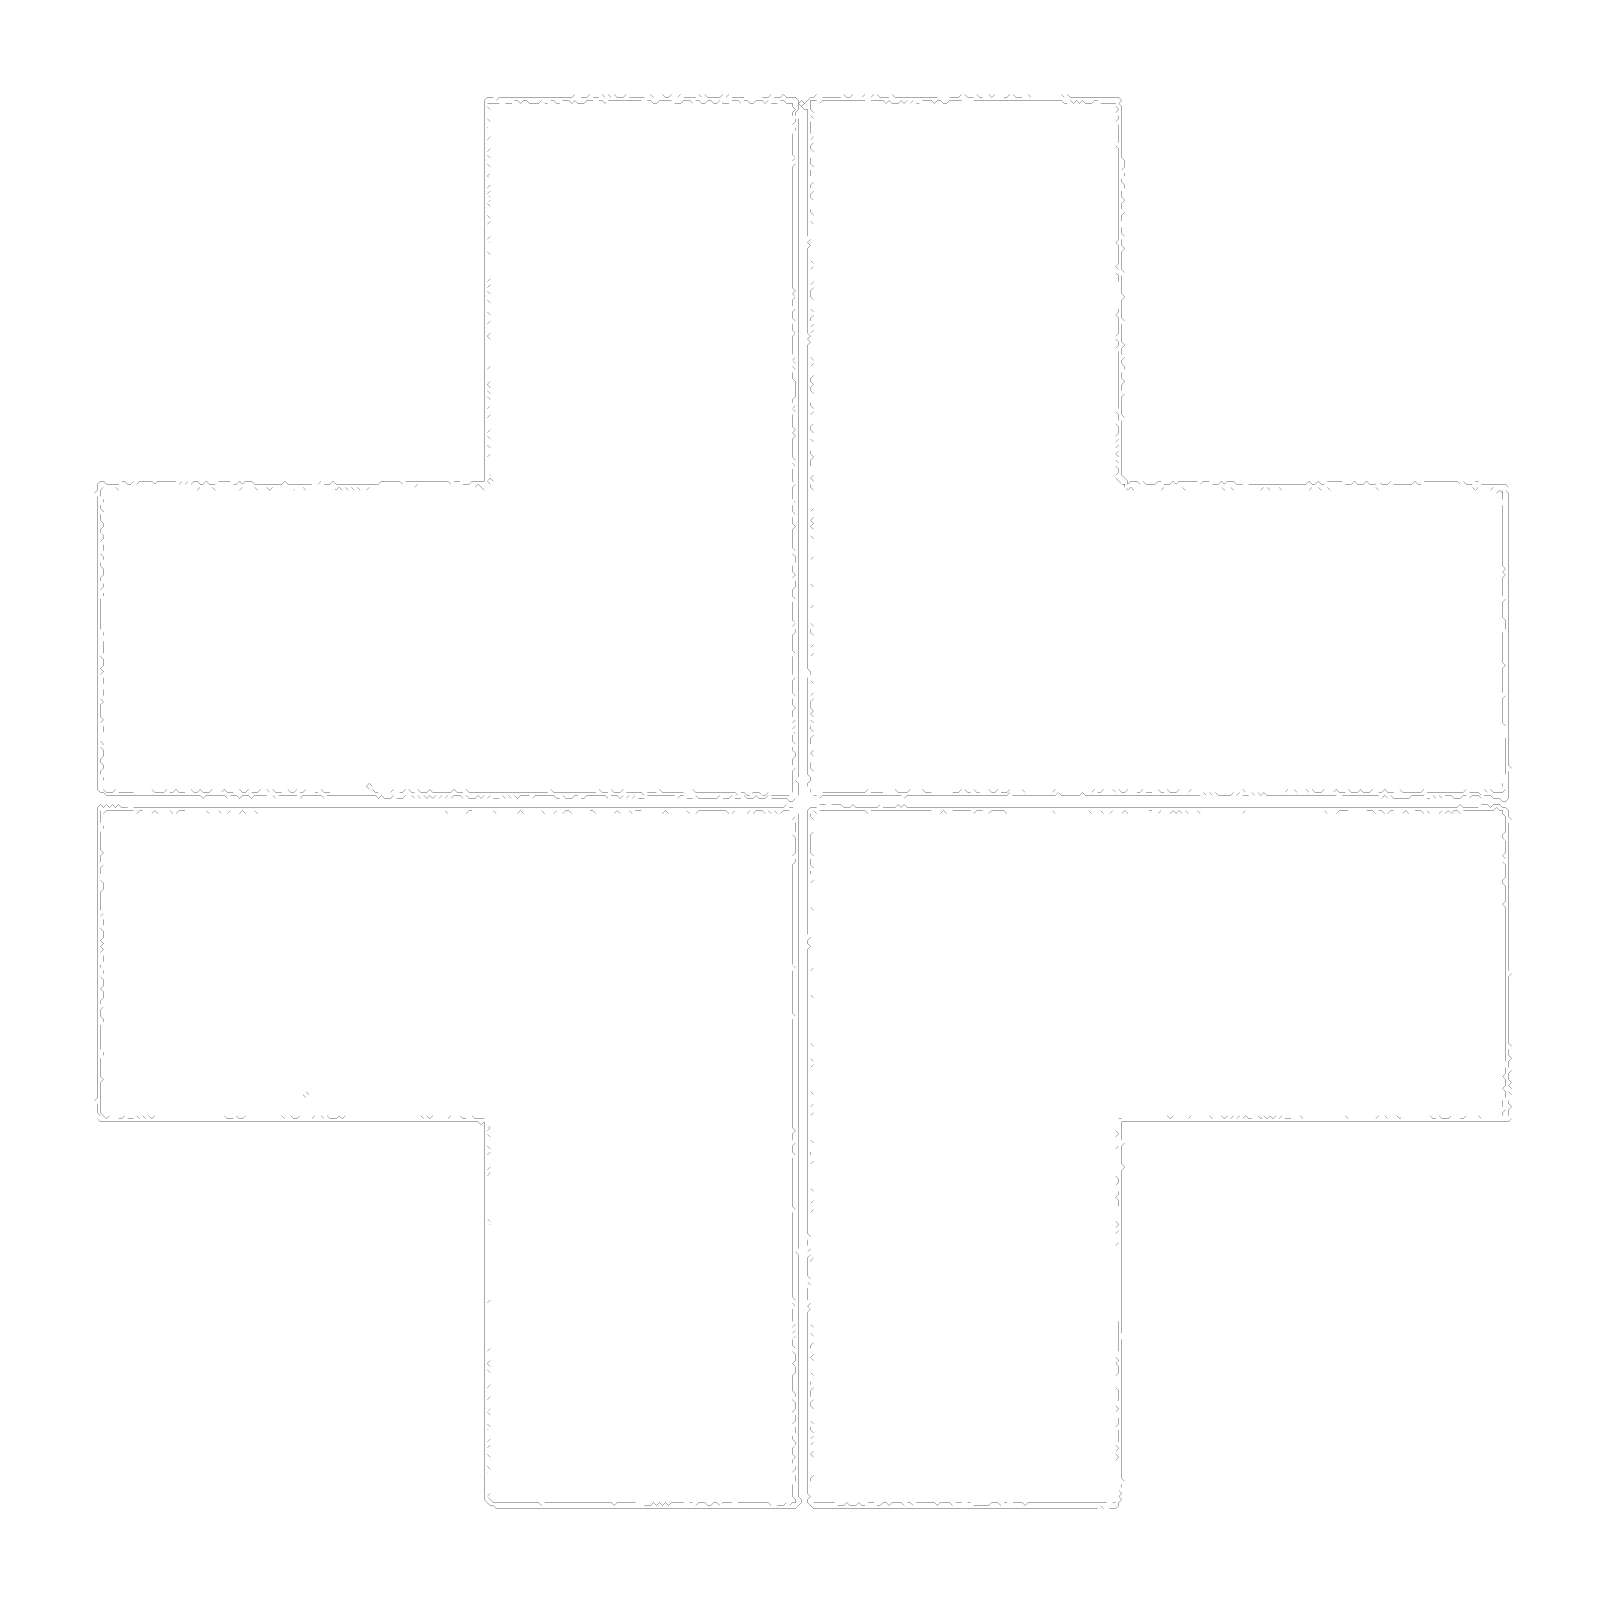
# Model space of a CAD drawing. Header units: metres. Extents: x 0 to 5257, y -5257 to 0.
import ezdxf

# ---------------------------------------------------------------- set-up
doc = ezdxf.new("R2010")
doc.units = ezdxf.units.M
doc.layers.add('conductor', color=1, linetype='Continuous')
doc.layers.add('substrate', color=5, linetype='Continuous')

msp = doc.modelspace()

# ---------------------------------------------------------------- linework, layer by layer
at = {"layer": 'conductor', "const_width": 0.5}
for points in [[(1604.8, -236.6), (1594.5, -246.9), (1584.2, -246.9), (1573.9, -246.9), (1563.6, -246.9), (1553.4, -246.9), (1553.4, -257.2), (1563.6, -267.5), (1563.6, -277.8), (1553.4, -288), (1553.4, -298.3), (1563.6, -308.6), (1563.6, -318.9), (1553.4, -329.2), (1553.4, -339.5), (1563.6, -349.8), (1563.6, -360), (1553.4, -370.3), (1553.4, -380.6), (1553.4, -390.9), (1563.6, -401.2), (1553.4, -411.5), (1553.4, -421.8), (1563.6, -432.1), (1563.6, -442.3), (1553.4, -452.6), (1563.6, -462.9), (1563.6, -473.2), (1563.6, -483.5), (1553.4, -493.8), (1563.6, -504.1), (1563.6, -514.4), (1563.6, -524.6), (1553.4, -534.9), (1563.6, -545.2), (1553.4, -555.5), (1563.6, -565.8), (1563.6, -576.1), (1553.4, -586.4), (1563.6, -596.7), (1563.6, -606.9), (1553.4, -617.2), (1553.4, -627.5), (1563.6, -637.8), (1563.6, -648.1), (1553.4, -658.4), (1553.4, -668.7), (1563.6, -678.9), (1563.6, -689.2), (1563.6, -699.5), (1553.4, -709.8), (1563.6, -720.1), (1563.6, -730.4), (1563.6, -740.7), (1553.4, -751), (1563.6, -761.2), (1563.6, -771.5), (1563.6, -781.8), (1553.4, -792.1), (1553.4, -802.4), (1553.4, -812.7), (1553.4, -823), (1553.4, -833.3), (1563.6, -843.5), (1553.4, -853.8), (1563.6, -864.1), (1553.4, -874.4), (1553.4, -884.7), (1563.6, -895), (1563.6, -905.3), (1553.4, -915.6), (1563.6, -925.8), (1563.6, -936.1), (1563.6, -946.4), (1553.4, -956.7), (1563.6, -967), (1563.6, -977.3), (1563.6, -987.6), (1553.4, -997.8), (1563.6, -1008.1), (1563.6, -1018.4), (1563.6, -1028.7), (1553.4, -1039), (1563.6, -1049.3), (1563.6, -1059.6), (1563.6, -1069.9), (1563.6, -1080.1), (1563.6, -1090.4), (1563.6, -1100.7), (1563.6, -1111), (1563.6, -1121.3), (1563.6, -1131.6), (1563.6, -1141.9), (1553.4, -1152.2), (1563.6, -1162.4), (1563.6, -1172.7), (1563.6, -1183), (1563.6, -1193.3), (1553.4, -1203.6), (1563.6, -1213.9), (1553.4, -1224.2), (1563.6, -1234.5), (1553.4, -1244.7), (1563.6, -1255), (1563.6, -1265.3), (1563.6, -1275.6), (1553.4, -1285.9), (1553.4, -1296.2), (1563.6, -1306.5), (1553.4, -1316.8), (1553.4, -1327), (1563.6, -1337.3), (1563.6, -1347.6), (1563.6, -1357.9), (1553.4, -1368.2), (1553.4, -1378.5), (1563.6, -1388.8), (1563.6, -1399), (1553.4, -1409.3), (1563.6, -1419.6), (1563.6, -1429.9), (1563.6, -1440.2), (1553.4, -1450.5), (1553.4, -1460.8), (1553.4, -1471.1), (1553.4, -1481.3), (1553.4, -1491.6), (1553.4, -1501.9), (1563.6, -1512.2), (1563.6, -1522.5), (1553.4, -1532.8), (1553.4, -1543.1), (1553.4, -1553.4), (1543.1, -1563.6), (1532.8, -1553.4), (1522.5, -1543.1), (1512.2, -1553.4), (1501.9, -1553.4), (1491.6, -1553.4), (1481.3, -1553.4), (1471.1, -1553.4), (1460.8, -1553.4), (1450.5, -1553.4), (1440.2, -1553.4), (1429.9, -1553.4), (1419.6, -1553.4), (1409.3, -1553.4), (1399, -1553.4), (1388.8, -1553.4), (1378.5, -1553.4), (1368.2, -1553.4), (1357.9, -1553.4), (1347.6, -1553.4), (1337.3, -1553.4), (1327, -1553.4), (1316.8, -1543.1), (1306.5, -1553.4), (1296.2, -1553.4), (1285.9, -1553.4), (1275.6, -1553.4), (1265.3, -1553.4), (1255, -1553.4), (1244.7, -1553.4), (1234.5, -1553.4), (1224.2, -1553.4), (1213.9, -1553.4), (1203.6, -1553.4), (1193.3, -1553.4), (1183, -1553.4), (1172.7, -1553.4), (1162.4, -1553.4), (1152.2, -1553.4), (1141.9, -1563.6), (1131.6, -1563.6), (1121.3, -1563.6), (1111, -1553.4), (1100.7, -1563.6), (1090.4, -1553.4), (1080.1, -1563.6), (1069.9, -1553.4), (1059.6, -1563.6), (1049.3, -1553.4), (1039, -1563.6), (1028.7, -1553.4), (1018.4, -1553.4), (1008.1, -1553.4), (997.8, -1553.4), (987.6, -1553.4), (977.3, -1553.4), (967, -1553.4), (956.7, -1553.4), (946.4, -1553.4), (936.1, -1563.6), (925.8, -1553.4), (915.6, -1553.4), (905.3, -1553.4), (895, -1563.6), (884.7, -1563.6), (874.4, -1563.6), (864.1, -1553.4), (853.8, -1553.4), (843.5, -1553.4), (833.3, -1553.4), (823, -1553.4), (812.7, -1563.6), (802.4, -1553.4), (792.1, -1553.4), (781.8, -1553.4), (771.5, -1563.6), (761.2, -1553.4), (751, -1553.4), (740.7, -1553.4), (730.4, -1553.4), (720.1, -1553.4), (709.8, -1563.6), (699.5, -1553.4), (689.2, -1553.4), (678.9, -1553.4), (668.7, -1553.4), (658.4, -1553.4), (648.1, -1553.4), (637.8, -1553.4), (627.5, -1563.6), (617.2, -1553.4), (606.9, -1553.4), (596.7, -1553.4), (586.4, -1553.4), (576.1, -1553.4), (565.8, -1563.6), (555.5, -1563.6), (545.2, -1563.6), (534.9, -1553.4), (524.6, -1553.4), (514.4, -1553.4), (504.1, -1553.4), (493.8, -1553.4), (483.5, -1553.4), (473.2, -1553.4), (462.9, -1553.4), (452.6, -1553.4), (442.3, -1553.4), (432.1, -1553.4), (421.8, -1553.4), (411.5, -1553.4), (401.2, -1553.4), (390.9, -1553.4), (380.6, -1553.4), (370.3, -1553.4), (360, -1553.4), (349.8, -1553.4), (339.5, -1553.4), (329.2, -1553.4), (318.9, -1553.4), (308.6, -1553.4), (298.3, -1563.6), (288, -1553.4), (277.8, -1553.4), (267.5, -1553.4), (257.2, -1553.4), (246.9, -1553.4), (236.6, -1563.6), (236.6, -1573.9), (236.6, -1584.2), (246.9, -1594.5), (246.9, -1604.8), (236.6, -1615.1), (236.6, -1625.4), (246.9, -1635.7), (236.6, -1645.9), (236.6, -1656.2), (236.6, -1666.5), (246.9, -1676.8), (246.9, -1687.1), (236.6, -1697.4), (236.6, -1707.7), (246.9, -1717.9), (246.9, -1728.2), (236.6, -1738.5), (246.9, -1748.8), (246.9, -1759.1), (246.9, -1769.4), (236.6, -1779.7), (246.9, -1790), (246.9, -1800.2), (236.6, -1810.5), (236.6, -1820.8), (246.9, -1831.1), (246.9, -1841.4), (246.9, -1851.7), (236.6, -1862), (236.6, -1872.3), (246.9, -1882.5), (246.9, -1892.8), (236.6, -1903.1), (246.9, -1913.4), (246.9, -1923.7), (236.6, -1934), (236.6, -1944.3), (236.6, -1954.6), (236.6, -1964.8), (236.6, -1975.1), (236.6, -1985.4), (236.6, -1995.7), (236.6, -2006), (236.6, -2016.3), (236.6, -2026.6), (236.6, -2036.8), (246.9, -2047.1), (246.9, -2057.4), (236.6, -2067.7), (246.9, -2078), (246.9, -2088.3), (246.9, -2098.6), (246.9, -2108.9), (246.9, -2119.1), (236.6, -2129.4), (246.9, -2139.7), (246.9, -2150), (246.9, -2160.3), (236.6, -2170.6), (246.9, -2180.9), (236.6, -2191.2), (246.9, -2201.4), (246.9, -2211.7), (246.9, -2222), (236.6, -2232.3), (246.9, -2242.6), (246.9, -2252.9), (246.9, -2263.2), (236.6, -2273.5), (246.9, -2283.7), (236.6, -2294), (236.6, -2304.3), (236.6, -2314.6), (236.6, -2324.9), (236.6, -2335.2), (246.9, -2345.5), (236.6, -2355.7), (246.9, -2366), (246.9, -2376.3), (246.9, -2386.6), (236.6, -2396.9), (246.9, -2407.2), (236.6, -2417.5), (246.9, -2427.8), (236.6, -2438), (246.9, -2448.3), (246.9, -2458.6), (246.9, -2468.9), (236.6, -2479.2), (236.6, -2489.5), (246.9, -2499.8), (246.9, -2510.1), (236.6, -2520.3), (236.6, -2530.6), (246.9, -2540.9), (246.9, -2551.2), (236.6, -2561.5), (246.9, -2561.5), (257.2, -2571.8), (246.9, -2582.1), (257.2, -2592.4), (267.5, -2592.4), (277.8, -2592.4), (288, -2582.1), (298.3, -2592.4), (308.6, -2592.4), (318.9, -2592.4), (329.2, -2592.4), (339.5, -2592.4), (349.8, -2592.4), (360, -2582.1), (370.3, -2582.1), (380.6, -2582.1), (390.9, -2582.1), (401.2, -2582.1), (411.5, -2582.1), (421.8, -2592.4), (432.1, -2592.4), (442.3, -2592.4), (452.6, -2592.4), (462.9, -2582.1), (473.2, -2592.4), (483.5, -2592.4), (493.8, -2582.1), (504.1, -2592.4), (514.4, -2592.4), (524.6, -2592.4), (534.9, -2582.1), (545.2, -2582.1), (555.5, -2592.4), (565.8, -2592.4), (576.1, -2582.1), (586.4, -2592.4), (596.7, -2592.4), (606.9, -2592.4), (617.2, -2582.1), (627.5, -2582.1), (637.8, -2582.1), (648.1, -2592.4), (658.4, -2582.1), (668.7, -2592.4), (678.9, -2592.4), (689.2, -2592.4), (699.5, -2582.1), (709.8, -2582.1), (720.1, -2592.4), (730.4, -2592.4), (740.7, -2582.1), (751, -2592.4), (761.2, -2592.4), (771.5, -2592.4), (781.8, -2582.1), (792.1, -2582.1), (802.4, -2582.1), (812.7, -2592.4), (823, -2582.1), (833.3, -2592.4), (843.5, -2592.4), (853.8, -2592.4), (864.1, -2582.1), (874.4, -2582.1), (884.7, -2592.4), (895, -2592.4), (905.3, -2582.1), (915.6, -2592.4), (925.8, -2592.4), (936.1, -2582.1), (946.4, -2582.1), (956.7, -2582.1), (967, -2592.4), (977.3, -2592.4), (987.6, -2582.1), (997.8, -2592.4), (1008.1, -2592.4), (1018.4, -2592.4), (1028.7, -2582.1), (1039, -2582.1), (1049.3, -2582.1), (1059.6, -2582.1), (1069.9, -2582.1), (1080.1, -2582.1), (1090.4, -2582.1), (1100.7, -2582.1), (1111, -2582.1), (1121.3, -2582.1), (1131.6, -2582.1), (1141.9, -2582.1), (1152.2, -2582.1), (1162.4, -2582.1), (1172.7, -2592.4), (1183, -2592.4), (1193.3, -2582.1), (1203.6, -2582.1), (1213.9, -2582.1), (1224.2, -2592.4), (1234.5, -2582.1), (1244.7, -2582.1), (1255, -2592.4), (1265.3, -2592.4), (1275.6, -2582.1), (1285.9, -2582.1), (1296.2, -2592.4), (1306.5, -2592.4), (1316.8, -2582.1), (1327, -2592.4), (1337.3, -2592.4), (1347.6, -2592.4), (1357.9, -2582.1), (1368.2, -2592.4), (1378.5, -2592.4), (1388.8, -2592.4), (1399, -2592.4), (1409.3, -2592.4), (1419.6, -2592.4), (1429.9, -2592.4), (1440.2, -2582.1), (1450.5, -2592.4), (1460.8, -2592.4), (1471.1, -2592.4), (1481.3, -2582.1), (1491.6, -2592.4), (1501.9, -2592.4), (1512.2, -2592.4), (1522.5, -2592.4), (1532.8, -2592.4), (1543.1, -2592.4), (1553.4, -2592.4), (1563.6, -2592.4), (1573.9, -2592.4), (1584.2, -2592.4), (1594.5, -2592.4), (1604.8, -2592.4), (1615.1, -2592.4), (1625.4, -2592.4), (1635.7, -2592.4), (1645.9, -2592.4), (1656.2, -2592.4), (1666.5, -2592.4), (1676.8, -2592.4), (1687.1, -2592.4), (1697.4, -2592.4), (1707.7, -2592.4), (1717.9, -2592.4), (1728.2, -2592.4), (1738.5, -2592.4), (1748.8, -2592.4), (1759.1, -2592.4), (1769.4, -2582.1), (1779.7, -2592.4), (1790, -2592.4), (1800.2, -2592.4), (1810.5, -2592.4), (1820.8, -2592.4), (1831.1, -2592.4), (1841.4, -2592.4), (1851.7, -2592.4), (1862, -2592.4), (1872.3, -2592.4), (1882.5, -2592.4), (1892.8, -2592.4), (1903.1, -2592.4), (1913.4, -2592.4), (1923.7, -2592.4), (1934, -2582.1), (1944.3, -2592.4), (1954.6, -2592.4), (1964.8, -2592.4), (1975.1, -2582.1), (1985.4, -2592.4), (1995.7, -2592.4), (2006, -2592.4), (2016.3, -2582.1), (2026.6, -2592.4), (2036.8, -2592.4), (2047.1, -2592.4), (2057.4, -2592.4), (2067.7, -2592.4), (2078, -2592.4), (2088.3, -2602.6), (2098.6, -2592.4), (2108.9, -2592.4), (2119.1, -2592.4), (2129.4, -2592.4), (2139.7, -2582.1), (2150, -2592.4), (2160.3, -2592.4), (2170.6, -2592.4), (2180.9, -2592.4), (2191.2, -2592.4), (2201.4, -2592.4), (2211.7, -2592.4), (2222, -2592.4), (2232.3, -2602.6), (2242.6, -2592.4), (2252.9, -2582.1), (2263.2, -2592.4), (2273.5, -2592.4), (2283.7, -2592.4), (2294, -2592.4), (2304.3, -2592.4), (2314.6, -2592.4), (2324.9, -2592.4), (2335.2, -2592.4), (2345.5, -2592.4), (2355.7, -2592.4), (2366, -2592.4), (2376.3, -2592.4), (2386.6, -2592.4), (2396.9, -2592.4), (2407.2, -2602.6), (2417.5, -2592.4), (2427.8, -2592.4), (2438, -2602.6), (2448.3, -2602.6), (2458.6, -2592.4), (2468.9, -2592.4), (2479.2, -2592.4), (2489.5, -2602.6), (2499.8, -2602.6), (2510.1, -2592.4), (2520.3, -2602.6), (2530.6, -2602.6), (2540.9, -2602.6), (2551.2, -2602.6), (2561.5, -2602.6), (2571.8, -2602.6), (2582.1, -2602.6), (2592.4, -2592.4), (2592.4, -2582.1), (2592.4, -2571.8), (2592.4, -2561.5), (2592.4, -2551.2), (2592.4, -2540.9), (2592.4, -2530.6), (2592.4, -2520.3), (2602.6, -2510.1), (2592.4, -2499.8), (2592.4, -2489.5), (2592.4, -2479.2), (2602.6, -2468.9), (2602.6, -2458.6), (2592.4, -2448.3), (2592.4, -2438), (2602.6, -2427.8), (2592.4, -2417.5), (2592.4, -2407.2), (2592.4, -2396.9), (2602.6, -2386.6), (2592.4, -2376.3), (2602.6, -2366), (2592.4, -2355.7), (2602.6, -2345.5), (2592.4, -2335.2), (2592.4, -2324.9), (2592.4, -2314.6), (2602.6, -2304.3), (2592.4, -2294), (2592.4, -2283.7), (2592.4, -2273.5), (2602.6, -2263.2), (2592.4, -2252.9), (2592.4, -2242.6), (2592.4, -2232.3), (2592.4, -2222), (2592.4, -2211.7), (2602.6, -2201.4), (2592.4, -2191.2), (2592.4, -2180.9), (2592.4, -2170.6), (2592.4, -2160.3), (2592.4, -2150), (2592.4, -2139.7), (2592.4, -2129.4), (2602.6, -2119.1), (2592.4, -2108.9), (2592.4, -2098.6), (2592.4, -2088.3), (2592.4, -2078), (2592.4, -2067.7), (2592.4, -2057.4), (2602.6, -2047.1), (2602.6, -2036.8), (2592.4, -2026.6), (2602.6, -2016.3), (2592.4, -2006), (2592.4, -1995.7), (2592.4, -1985.4), (2592.4, -1975.1), (2592.4, -1964.8), (2592.4, -1954.6), (2592.4, -1944.3), (2602.6, -1934), (2592.4, -1923.7), (2592.4, -1913.4), (2592.4, -1903.1), (2602.6, -1892.8), (2602.6, -1882.5), (2602.6, -1872.3), (2592.4, -1862), (2602.6, -1851.7), (2592.4, -1841.4), (2592.4, -1831.1), (2592.4, -1820.8), (2602.6, -1810.5), (2602.6, -1800.2), (2602.6, -1790), (2592.4, -1779.7), (2602.6, -1769.4), (2592.4, -1759.1), (2592.4, -1748.8), (2592.4, -1738.5), (2592.4, -1728.2), (2592.4, -1717.9), (2592.4, -1707.7), (2592.4, -1697.4), (2602.6, -1687.1), (2592.4, -1676.8), (2592.4, -1666.5), (2592.4, -1656.2), (2602.6, -1645.9), (2592.4, -1635.7), (2592.4, -1625.4), (2592.4, -1615.1), (2602.6, -1604.8), (2592.4, -1594.5), (2592.4, -1584.2), (2592.4, -1573.9), (2592.4, -1563.6), (2592.4, -1553.4), (2602.6, -1543.1), (2592.4, -1532.8), (2592.4, -1522.5), (2592.4, -1512.2), (2592.4, -1501.9), (2592.4, -1491.6), (2602.6, -1481.3), (2592.4, -1471.1), (2602.6, -1460.8), (2592.4, -1450.5), (2592.4, -1440.2), (2592.4, -1429.9), (2592.4, -1419.6), (2592.4, -1409.3), (2592.4, -1399), (2592.4, -1388.8), (2602.6, -1378.5), (2592.4, -1368.2), (2602.6, -1357.9), (2592.4, -1347.6), (2592.4, -1337.3), (2592.4, -1327), (2592.4, -1316.8), (2592.4, -1306.5), (2602.6, -1296.2), (2592.4, -1285.9), (2602.6, -1275.6), (2592.4, -1265.3), (2592.4, -1255), (2602.6, -1244.7), (2602.6, -1234.5), (2602.6, -1224.2), (2602.6, -1213.9), (2602.6, -1203.6), (2602.6, -1193.3), (2592.4, -1183), (2592.4, -1172.7), (2592.4, -1162.4), (2602.6, -1152.2), (2592.4, -1141.9), (2602.6, -1131.6), (2592.4, -1121.3), (2602.6, -1111), (2592.4, -1100.7), (2592.4, -1090.4), (2592.4, -1080.1), (2592.4, -1069.9), (2592.4, -1059.6), (2592.4, -1049.3), (2592.4, -1039), (2602.6, -1028.7), (2592.4, -1018.4), (2592.4, -1008.1), (2592.4, -997.8), (2602.6, -987.6), (2592.4, -977.3), (2592.4, -967), (2592.4, -956.7), (2602.6, -946.4), (2592.4, -936.1), (2592.4, -925.8), (2592.4, -915.6), (2602.6, -905.3), (2592.4, -895), (2602.6, -884.7), (2592.4, -874.4), (2592.4, -864.1), (2592.4, -853.8), (2592.4, -843.5), (2592.4, -833.3), (2592.4, -823), (2592.4, -812.7), (2592.4, -802.4), (2592.4, -792.1), (2592.4, -781.8), (2592.4, -771.5), (2592.4, -761.2), (2592.4, -751), (2592.4, -740.7), (2592.4, -730.4), (2592.4, -720.1), (2592.4, -709.8), (2592.4, -699.5), (2592.4, -689.2), (2592.4, -678.9), (2592.4, -668.7), (2592.4, -658.4), (2592.4, -648.1), (2592.4, -637.8), (2592.4, -627.5), (2592.4, -617.2), (2592.4, -606.9), (2592.4, -596.7), (2592.4, -586.4), (2592.4, -576.1), (2592.4, -565.8), (2592.4, -555.5), (2592.4, -545.2), (2592.4, -534.9), (2592.4, -524.6), (2592.4, -514.4), (2592.4, -504.1), (2592.4, -493.8), (2592.4, -483.5), (2592.4, -473.2), (2592.4, -462.9), (2602.6, -452.6), (2592.4, -442.3), (2602.6, -432.1), (2592.4, -421.8), (2592.4, -411.5), (2592.4, -401.2), (2592.4, -390.9), (2592.4, -380.6), (2592.4, -370.3), (2592.4, -360), (2592.4, -349.8), (2602.6, -339.5), (2602.6, -329.2), (2592.4, -318.9), (2602.6, -308.6), (2602.6, -298.3), (2592.4, -288), (2592.4, -277.8), (2602.6, -267.5), (2592.4, -257.2), (2592.4, -246.9), (2582.1, -246.9), (2571.8, -246.9), (2561.5, -236.6), (2551.2, -236.6), (2540.9, -246.9), (2530.6, -246.9), (2520.3, -246.9), (2510.1, -236.6), (2499.8, -246.9), (2489.5, -236.6), (2479.2, -236.6), (2468.9, -236.6), (2458.6, -246.9), (2448.3, -246.9), (2438, -236.6), (2427.8, -236.6), (2417.5, -246.9), (2407.2, -236.6), (2396.9, -236.6), (2386.6, -236.6), (2376.3, -246.9), (2366, -246.9), (2355.7, -246.9), (2345.5, -236.6), (2335.2, -246.9), (2324.9, -246.9), (2314.6, -236.6), (2304.3, -236.6), (2294, -246.9), (2283.7, -246.9), (2273.5, -236.6), (2263.2, -236.6), (2252.9, -246.9), (2242.6, -236.6), (2232.3, -236.6), (2222, -236.6), (2211.7, -246.9), (2201.4, -246.9), (2191.2, -246.9), (2180.9, -236.6), (2170.6, -236.6), (2160.3, -236.6), (2150, -236.6), (2139.7, -236.6), (2129.4, -246.9), (2119.1, -246.9), (2108.9, -236.6), (2098.6, -236.6), (2088.3, -246.9), (2078, -236.6), (2067.7, -236.6), (2057.4, -236.6), (2047.1, -236.6), (2036.8, -236.6), (2026.6, -236.6), (2016.3, -236.6), (2006, -236.6), (1995.7, -236.6), (1985.4, -236.6), (1975.1, -236.6), (1964.8, -236.6), (1954.6, -246.9), (1944.3, -236.6), (1934, -236.6), (1923.7, -246.9), (1913.4, -236.6), (1903.1, -236.6), (1892.8, -236.6), (1882.5, -246.9), (1872.3, -246.9), (1862, -246.9), (1851.7, -236.6), (1841.4, -246.9), (1831.1, -236.6), (1820.8, -236.6), (1810.5, -236.6), (1800.2, -246.9), (1790, -246.9), (1779.7, -236.6), (1769.4, -236.6), (1759.1, -246.9), (1748.8, -246.9), (1738.5, -236.6), (1728.2, -246.9), (1717.9, -246.9), (1707.7, -246.9), (1697.4, -246.9), (1687.1, -236.6), (1676.8, -236.6), (1666.5, -246.9), (1656.2, -236.6), (1645.9, -236.6), (1635.7, -246.9), (1625.4, -246.9), (1615.1, -246.9)], [(2654.1, -236.6), (2654.1, -246.9), (2654.1, -257.2), (2654.1, -267.5), (2664.4, -277.8), (2654.1, -288), (2664.4, -298.3), (2654.1, -308.6), (2654.1, -318.9), (2654.1, -329.2), (2654.1, -339.5), (2654.1, -349.8), (2664.4, -360), (2654.1, -370.3), (2664.4, -380.6), (2654.1, -390.9), (2654.1, -401.2), (2664.4, -411.5), (2664.4, -421.8), (2654.1, -432.1), (2654.1, -442.3), (2654.1, -452.6), (2664.4, -462.9), (2654.1, -473.2), (2654.1, -483.5), (2654.1, -493.8), (2664.4, -504.1), (2664.4, -514.4), (2654.1, -524.6), (2654.1, -534.9), (2664.4, -545.2), (2654.1, -555.5), (2654.1, -565.8), (2664.4, -576.1), (2664.4, -586.4), (2664.4, -596.7), (2654.1, -606.9), (2654.1, -617.2), (2664.4, -627.5), (2664.4, -637.8), (2654.1, -648.1), (2664.4, -658.4), (2664.4, -668.7), (2664.4, -678.9), (2664.4, -689.2), (2664.4, -699.5), (2664.4, -709.8), (2664.4, -720.1), (2664.4, -730.4), (2664.4, -740.7), (2664.4, -751), (2664.4, -761.2), (2664.4, -771.5), (2654.1, -781.8), (2664.4, -792.1), (2664.4, -802.4), (2654.1, -812.7), (2664.4, -823), (2664.4, -833.3), (2664.4, -843.5), (2664.4, -853.8), (2654.1, -864.1), (2664.4, -874.4), (2654.1, -884.7), (2654.1, -895), (2654.1, -905.3), (2664.4, -915.6), (2664.4, -925.8), (2664.4, -936.1), (2654.1, -946.4), (2664.4, -956.7), (2664.4, -967), (2654.1, -977.3), (2654.1, -987.6), (2664.4, -997.8), (2654.1, -1008.1), (2664.4, -1018.4), (2654.1, -1028.7), (2664.4, -1039), (2664.4, -1049.3), (2664.4, -1059.6), (2664.4, -1069.9), (2664.4, -1080.1), (2664.4, -1090.4), (2664.4, -1100.7), (2654.1, -1111), (2664.4, -1121.3), (2664.4, -1131.6), (2654.1, -1141.9), (2664.4, -1152.2), (2664.4, -1162.4), (2664.4, -1172.7), (2654.1, -1183), (2654.1, -1193.3), (2664.4, -1203.6), (2654.1, -1213.9), (2654.1, -1224.2), (2664.4, -1234.5), (2664.4, -1244.7), (2664.4, -1255), (2654.1, -1265.3), (2654.1, -1275.6), (2664.4, -1285.9), (2664.4, -1296.2), (2654.1, -1306.5), (2664.4, -1316.8), (2664.4, -1327), (2664.4, -1337.3), (2654.1, -1347.6), (2654.1, -1357.9), (2664.4, -1368.2), (2664.4, -1378.5), (2654.1, -1388.8), (2664.4, -1399), (2664.4, -1409.3), (2664.4, -1419.6), (2654.1, -1429.9), (2654.1, -1440.2), (2664.4, -1450.5), (2654.1, -1460.8), (2654.1, -1471.1), (2654.1, -1481.3), (2664.4, -1491.6), (2664.4, -1501.9), (2664.4, -1512.2), (2654.1, -1522.5), (2664.4, -1532.8), (2654.1, -1543.1), (2654.1, -1553.4), (2664.4, -1563.6), (2664.4, -1573.9), (2664.4, -1584.2), (2664.4, -1594.5), (2664.4, -1604.8), (2664.4, -1615.1), (2664.4, -1625.4), (2654.1, -1635.7), (2664.4, -1645.9), (2664.4, -1656.2), (2654.1, -1666.5), (2664.4, -1676.8), (2654.1, -1687.1), (2664.4, -1697.4), (2664.4, -1707.7), (2654.1, -1717.9), (2664.4, -1728.2), (2664.4, -1738.5), (2664.4, -1748.8), (2664.4, -1759.1), (2664.4, -1769.4), (2664.4, -1779.7), (2664.4, -1790), (2654.1, -1800.2), (2664.4, -1810.5), (2664.4, -1820.8), (2664.4, -1831.1), (2664.4, -1841.4), (2664.4, -1851.7), (2664.4, -1862), (2664.4, -1872.3), (2654.1, -1882.5), (2664.4, -1892.8), (2664.4, -1903.1), (2664.4, -1913.4), (2664.4, -1923.7), (2664.4, -1934), (2664.4, -1944.3), (2664.4, -1954.6), (2654.1, -1964.8), (2664.4, -1975.1), (2664.4, -1985.4), (2664.4, -1995.7), (2664.4, -2006), (2654.1, -2016.3), (2664.4, -2026.6), (2654.1, -2036.8), (2654.1, -2047.1), (2664.4, -2057.4), (2664.4, -2067.7), (2664.4, -2078), (2664.4, -2088.3), (2654.1, -2098.6), (2664.4, -2108.9), (2664.4, -2119.1), (2654.1, -2129.4), (2664.4, -2139.7), (2664.4, -2150), (2664.4, -2160.3), (2664.4, -2170.6), (2664.4, -2180.9), (2664.4, -2191.2), (2664.4, -2201.4), (2654.1, -2211.7), (2664.4, -2222), (2664.4, -2232.3), (2664.4, -2242.6), (2664.4, -2252.9), (2654.1, -2263.2), (2664.4, -2273.5), (2654.1, -2283.7), (2654.1, -2294), (2654.1, -2304.3), (2664.4, -2314.6), (2654.1, -2324.9), (2664.4, -2335.2), (2654.1, -2345.5), (2664.4, -2355.7), (2654.1, -2366), (2654.1, -2376.3), (2664.4, -2386.6), (2664.4, -2396.9), (2654.1, -2407.2), (2654.1, -2417.5), (2654.1, -2427.8), (2664.4, -2438), (2664.4, -2448.3), (2654.1, -2458.6), (2664.4, -2468.9), (2664.4, -2479.2), (2654.1, -2489.5), (2654.1, -2499.8), (2654.1, -2510.1), (2664.4, -2520.3), (2664.4, -2530.6), (2664.4, -2540.9), (2664.4, -2551.2), (2664.4, -2561.5), (2664.4, -2571.8), (2664.4, -2582.1), (2674.6, -2582.1), (2684.9, -2582.1), (2695.2, -2592.4), (2705.5, -2592.4), (2715.8, -2592.4), (2726.1, -2592.4), (2736.4, -2592.4), (2746.7, -2592.4), (2756.9, -2592.4), (2767.2, -2592.4), (2777.5, -2592.4), (2787.8, -2592.4), (2798.1, -2592.4), (2808.4, -2592.4), (2818.7, -2592.4), (2829, -2592.4), (2839.2, -2592.4), (2849.5, -2582.1), (2859.8, -2592.4), (2870.1, -2592.4), (2880.4, -2592.4), (2890.7, -2592.4), (2901, -2592.4), (2911.3, -2582.1), (2921.5, -2582.1), (2931.8, -2582.1), (2942.1, -2582.1), (2952.4, -2592.4), (2962.7, -2592.4), (2973, -2592.4), (2983.3, -2592.4), (2993.5, -2582.1), (3003.8, -2582.1), (3014.1, -2582.1), (3024.4, -2582.1), (3034.7, -2582.1), (3045, -2592.4), (3055.3, -2592.4), (3065.6, -2592.4), (3075.8, -2582.1), (3086.1, -2582.1), (3096.4, -2582.1), (3106.7, -2582.1), (3117, -2582.1), (3127.3, -2582.1), (3137.6, -2592.4), (3147.9, -2592.4), (3158.1, -2592.4), (3168.4, -2582.1), (3178.7, -2582.1), (3189, -2592.4), (3199.3, -2592.4), (3209.6, -2582.1), (3219.9, -2592.4), (3230.2, -2592.4), (3240.4, -2582.1), (3250.7, -2582.1), (3261, -2582.1), (3271.3, -2592.4), (3281.6, -2592.4), (3291.9, -2582.1), (3302.2, -2592.4), (3312.4, -2592.4), (3322.7, -2592.4), (3333, -2582.1), (3343.3, -2582.1), (3353.6, -2582.1), (3363.9, -2582.1), (3374.2, -2582.1), (3384.5, -2592.4), (3394.7, -2582.1), (3405, -2582.1), (3415.3, -2582.1), (3425.6, -2582.1), (3435.9, -2582.1), (3446.2, -2582.1), (3456.5, -2582.1), (3466.8, -2582.1), (3477, -2592.4), (3487.3, -2582.1), (3497.6, -2582.1), (3507.9, -2582.1), (3518.2, -2582.1), (3528.5, -2582.1), (3538.8, -2582.1), (3549.1, -2582.1), (3559.3, -2582.1), (3569.6, -2582.1), (3579.9, -2582.1), (3590.2, -2582.1), (3600.5, -2582.1), (3610.8, -2592.4), (3621.1, -2582.1), (3631.3, -2592.4), (3641.6, -2592.4), (3651.9, -2582.1), (3662.2, -2582.1), (3672.5, -2582.1), (3682.8, -2582.1), (3693.1, -2592.4), (3703.4, -2582.1), (3713.6, -2592.4), (3723.9, -2592.4), (3734.2, -2582.1), (3744.5, -2582.1), (3754.8, -2582.1), (3765.1, -2592.4), (3775.4, -2592.4), (3785.7, -2582.1), (3795.9, -2592.4), (3806.2, -2592.4), (3816.5, -2592.4), (3826.8, -2582.1), (3837.1, -2582.1), (3847.4, -2592.4), (3857.7, -2592.4), (3868, -2582.1), (3878.2, -2592.4), (3888.5, -2592.4), (3898.8, -2592.4), (3909.1, -2582.1), (3919.4, -2582.1), (3929.7, -2582.1), (3940, -2592.4), (3950.2, -2582.1), (3960.5, -2582.1), (3970.8, -2582.1), (3981.1, -2582.1), (3991.4, -2582.1), (4001.7, -2582.1), (4012, -2582.1), (4022.3, -2582.1), (4032.5, -2582.1), (4042.8, -2582.1), (4053.1, -2582.1), (4063.4, -2582.1), (4073.7, -2582.1), (4084, -2582.1), (4094.3, -2582.1), (4104.6, -2582.1), (4114.8, -2582.1), (4125.1, -2582.1), (4135.4, -2592.4), (4145.7, -2582.1), (4156, -2582.1), (4166.3, -2582.1), (4176.6, -2582.1), (4186.9, -2582.1), (4197.1, -2582.1), (4207.4, -2582.1), (4217.7, -2582.1), (4228, -2582.1), (4238.3, -2582.1), (4248.6, -2582.1), (4258.9, -2582.1), (4269.2, -2592.4), (4279.4, -2582.1), (4289.7, -2582.1), (4300, -2582.1), (4310.3, -2592.4), (4320.6, -2582.1), (4330.9, -2582.1), (4341.2, -2582.1), (4351.4, -2592.4), (4361.7, -2582.1), (4372, -2592.4), (4382.3, -2592.4), (4392.6, -2592.4), (4402.9, -2582.1), (4413.2, -2582.1), (4423.5, -2582.1), (4433.7, -2592.4), (4444, -2582.1), (4454.3, -2592.4), (4464.6, -2592.4), (4474.9, -2592.4), (4485.2, -2582.1), (4495.5, -2592.4), (4505.8, -2592.4), (4516, -2592.4), (4526.3, -2582.1), (4536.6, -2592.4), (4546.9, -2592.4), (4557.2, -2592.4), (4567.5, -2582.1), (4577.8, -2582.1), (4588.1, -2592.4), (4598.3, -2592.4), (4608.6, -2582.1), (4618.9, -2592.4), (4629.2, -2592.4), (4639.5, -2592.4), (4649.8, -2582.1), (4660.1, -2582.1), (4670.3, -2592.4), (4680.6, -2592.4), (4690.9, -2592.4), (4701.2, -2592.4), (4711.5, -2592.4), (4721.8, -2592.4), (4732.1, -2592.4), (4742.4, -2582.1), (4752.6, -2592.4), (4762.9, -2592.4), (4773.2, -2592.4), (4783.5, -2592.4), (4793.8, -2592.4), (4804.1, -2592.4), (4814.4, -2592.4), (4824.7, -2592.4), (4834.9, -2592.4), (4845.2, -2592.4), (4855.5, -2592.4), (4865.8, -2592.4), (4876.1, -2592.4), (4886.4, -2582.1), (4896.7, -2592.4), (4907, -2592.4), (4917.2, -2592.4), (4927.5, -2592.4), (4937.8, -2602.6), (4937.8, -2592.4), (4948.1, -2582.1), (4958.4, -2592.4), (4968.7, -2582.1), (4979, -2592.4), (4989.2, -2592.4), (4999.5, -2592.4), (5009.8, -2592.4), (5020.1, -2582.1), (5009.8, -2571.8), (5009.8, -2561.5), (5020.1, -2551.2), (5009.8, -2540.9), (5020.1, -2530.6), (5020.1, -2520.3), (5020.1, -2510.1), (5020.1, -2499.8), (5020.1, -2489.5), (5020.1, -2479.2), (5020.1, -2468.9), (5020.1, -2458.6), (5020.1, -2448.3), (5020.1, -2438), (5020.1, -2427.8), (5020.1, -2417.5), (5020.1, -2407.2), (5009.8, -2396.9), (5020.1, -2386.6), (5009.8, -2376.3), (5020.1, -2366), (5009.8, -2355.7), (5009.8, -2345.5), (5009.8, -2335.2), (5009.8, -2324.9), (5009.8, -2314.6), (5009.8, -2304.3), (5009.8, -2294), (5009.8, -2283.7), (5009.8, -2273.5), (5020.1, -2263.2), (5009.8, -2252.9), (5009.8, -2242.6), (5009.8, -2232.3), (5009.8, -2222), (5009.8, -2211.7), (5009.8, -2201.4), (5009.8, -2191.2), (5009.8, -2180.9), (5009.8, -2170.6), (5020.1, -2160.3), (5009.8, -2150), (5009.8, -2139.7), (5009.8, -2129.4), (5009.8, -2119.1), (5009.8, -2108.9), (5009.8, -2098.6), (5009.8, -2088.3), (5009.8, -2078), (5009.8, -2067.7), (5009.8, -2057.4), (5009.8, -2047.1), (5020.1, -2036.8), (5020.1, -2026.6), (5020.1, -2016.3), (5020.1, -2006), (5009.8, -1995.7), (5009.8, -1985.4), (5009.8, -1975.1), (5009.8, -1964.8), (5009.8, -1954.6), (5009.8, -1944.3), (5020.1, -1934), (5009.8, -1923.7), (5009.8, -1913.4), (5009.8, -1903.1), (5009.8, -1892.8), (5009.8, -1882.5), (5009.8, -1872.3), (5009.8, -1862), (5020.1, -1851.7), (5009.8, -1841.4), (5020.1, -1831.1), (5009.8, -1820.8), (5009.8, -1810.5), (5009.8, -1800.2), (5009.8, -1790), (5009.8, -1779.7), (5009.8, -1769.4), (5009.8, -1759.1), (5009.8, -1748.8), (5009.8, -1738.5), (5009.8, -1728.2), (5009.8, -1717.9), (5009.8, -1707.7), (5009.8, -1697.4), (5009.8, -1687.1), (5009.8, -1676.8), (5009.8, -1666.5), (5009.8, -1656.2), (5009.8, -1645.9), (5009.8, -1635.7), (5009.8, -1625.4), (5009.8, -1615.1), (5020.1, -1604.8), (5009.8, -1594.5), (5009.8, -1584.2), (5009.8, -1573.9), (5009.8, -1563.6), (4999.5, -1563.6), (4989.2, -1563.6), (4979, -1553.4), (4968.7, -1563.6), (4958.4, -1563.6), (4948.1, -1553.4), (4937.8, -1553.4), (4927.5, -1553.4), (4917.2, -1563.6), (4907, -1553.4), (4896.7, -1553.4), (4886.4, -1553.4), (4876.1, -1553.4), (4865.8, -1553.4), (4855.5, -1553.4), (4845.2, -1553.4), (4834.9, -1553.4), (4824.7, -1553.4), (4814.4, -1553.4), (4804.1, -1553.4), (4793.8, -1553.4), (4783.5, -1553.4), (4773.2, -1553.4), (4762.9, -1553.4), (4752.6, -1553.4), (4742.4, -1553.4), (4732.1, -1553.4), (4721.8, -1553.4), (4711.5, -1553.4), (4701.2, -1553.4), (4690.9, -1553.4), (4680.6, -1553.4), (4670.3, -1553.4), (4660.1, -1553.4), (4649.8, -1553.4), (4639.5, -1553.4), (4629.2, -1553.4), (4618.9, -1553.4), (4608.6, -1553.4), (4598.3, -1553.4), (4588.1, -1563.6), (4577.8, -1553.4), (4567.5, -1553.4), (4557.2, -1553.4), (4546.9, -1553.4), (4536.6, -1553.4), (4526.3, -1553.4), (4516, -1553.4), (4505.8, -1553.4), (4495.5, -1553.4), (4485.2, -1553.4), (4474.9, -1553.4), (4464.6, -1553.4), (4454.3, -1553.4), (4444, -1553.4), (4433.7, -1553.4), (4423.5, -1563.6), (4413.2, -1553.4), (4402.9, -1553.4), (4392.6, -1563.6), (4382.3, -1553.4), (4372, -1553.4), (4361.7, -1553.4), (4351.4, -1563.6), (4341.2, -1563.6), (4330.9, -1563.6), (4320.6, -1553.4), (4310.3, -1553.4), (4300, -1553.4), (4289.7, -1553.4), (4279.4, -1553.4), (4269.2, -1553.4), (4258.9, -1563.6), (4248.6, -1553.4), (4238.3, -1553.4), (4228, -1563.6), (4217.7, -1563.6), (4207.4, -1553.4), (4197.1, -1553.4), (4186.9, -1563.6), (4176.6, -1563.6), (4166.3, -1553.4), (4156, -1553.4), (4145.7, -1553.4), (4135.4, -1553.4), (4125.1, -1553.4), (4114.8, -1553.4), (4104.6, -1563.6), (4094.3, -1563.6), (4084, -1553.4), (4073.7, -1553.4), (4063.4, -1563.6), (4053.1, -1553.4), (4042.8, -1553.4), (4032.5, -1553.4), (4022.3, -1553.4), (4012, -1553.4), (4001.7, -1553.4), (3991.4, -1553.4), (3981.1, -1553.4), (3970.8, -1553.4), (3960.5, -1553.4), (3950.2, -1553.4), (3940, -1553.4), (3929.7, -1563.6), (3919.4, -1553.4), (3909.1, -1553.4), (3898.8, -1553.4), (3888.5, -1553.4), (3878.2, -1553.4), (3868, -1553.4), (3857.7, -1553.4), (3847.4, -1563.6), (3837.1, -1553.4), (3826.8, -1553.4), (3816.5, -1553.4), (3806.2, -1553.4), (3795.9, -1553.4), (3785.7, -1553.4), (3775.4, -1553.4), (3765.1, -1553.4), (3754.8, -1563.6), (3744.5, -1553.4), (3734.2, -1563.6), (3723.9, -1553.4), (3723.9, -1543.1), (3713.6, -1543.1), (3703.4, -1532.8), (3693.1, -1522.5), (3693.1, -1512.2), (3703.4, -1501.9), (3703.4, -1491.6), (3693.1, -1481.3), (3703.4, -1471.1), (3693.1, -1460.8), (3703.4, -1450.5), (3693.1, -1440.2), (3703.4, -1429.9), (3693.1, -1419.6), (3703.4, -1409.3), (3693.1, -1399), (3703.4, -1388.8), (3693.1, -1378.5), (3703.4, -1368.2), (3703.4, -1357.9), (3703.4, -1347.6), (3693.1, -1337.3), (3703.4, -1327), (3703.4, -1316.8), (3703.4, -1306.5), (3693.1, -1296.2), (3703.4, -1285.9), (3703.4, -1275.6), (3703.4, -1265.3), (3703.4, -1255), (3703.4, -1244.7), (3703.4, -1234.5), (3703.4, -1224.2), (3703.4, -1213.9), (3703.4, -1203.6), (3703.4, -1193.3), (3703.4, -1183), (3703.4, -1172.7), (3703.4, -1162.4), (3703.4, -1152.2), (3703.4, -1141.9), (3703.4, -1131.6), (3703.4, -1121.3), (3703.4, -1111), (3703.4, -1100.7), (3703.4, -1090.4), (3693.1, -1080.1), (3703.4, -1069.9), (3703.4, -1059.6), (3693.1, -1049.3), (3693.1, -1039), (3703.4, -1028.7), (3703.4, -1018.4), (3703.4, -1008.1), (3703.4, -997.8), (3703.4, -987.6), (3703.4, -977.3), (3693.1, -967), (3703.4, -956.7), (3703.4, -946.4), (3693.1, -936.1), (3693.1, -925.8), (3693.1, -915.6), (3693.1, -905.3), (3693.1, -895), (3693.1, -884.7), (3693.1, -874.4), (3693.1, -864.1), (3703.4, -853.8), (3703.4, -843.5), (3703.4, -833.3), (3693.1, -823), (3703.4, -812.7), (3693.1, -802.4), (3703.4, -792.1), (3703.4, -781.8), (3703.4, -771.5), (3703.4, -761.2), (3703.4, -751), (3703.4, -740.7), (3703.4, -730.4), (3693.1, -720.1), (3703.4, -709.8), (3703.4, -699.5), (3703.4, -689.2), (3703.4, -678.9), (3703.4, -668.7), (3703.4, -658.4), (3703.4, -648.1), (3703.4, -637.8), (3703.4, -627.5), (3703.4, -617.2), (3703.4, -606.9), (3703.4, -596.7), (3703.4, -586.4), (3703.4, -576.1), (3703.4, -565.8), (3703.4, -555.5), (3703.4, -545.2), (3703.4, -534.9), (3703.4, -524.6), (3703.4, -514.4), (3703.4, -504.1), (3703.4, -493.8), (3703.4, -483.5), (3703.4, -473.2), (3703.4, -462.9), (3703.4, -452.6), (3703.4, -442.3), (3703.4, -432.1), (3703.4, -421.8), (3703.4, -411.5), (3703.4, -401.2), (3693.1, -390.9), (3703.4, -380.6), (3703.4, -370.3), (3703.4, -360), (3703.4, -349.8), (3703.4, -339.5), (3703.4, -329.2), (3703.4, -318.9), (3693.1, -308.6), (3703.4, -298.3), (3703.4, -288), (3693.1, -277.8), (3703.4, -267.5), (3693.1, -257.2), (3693.1, -246.9), (3682.8, -246.9), (3672.5, -246.9), (3662.2, -246.9), (3651.9, -246.9), (3641.6, -246.9), (3631.3, -236.6), (3621.1, -236.6), (3610.8, -246.9), (3600.5, -246.9), (3590.2, -246.9), (3579.9, -236.6), (3569.6, -246.9), (3559.3, -236.6), (3549.1, -246.9), (3538.8, -236.6), (3528.5, -246.9), (3518.2, -246.9), (3507.9, -236.6), (3497.6, -236.6), (3487.3, -236.6), (3477, -236.6), (3466.8, -236.6), (3456.5, -236.6), (3446.2, -236.6), (3435.9, -236.6), (3425.6, -236.6), (3415.3, -236.6), (3405, -236.6), (3394.7, -236.6), (3384.5, -236.6), (3374.2, -236.6), (3363.9, -236.6), (3353.6, -236.6), (3343.3, -236.6), (3333, -236.6), (3322.7, -236.6), (3312.4, -236.6), (3302.2, -236.6), (3291.9, -236.6), (3281.6, -236.6), (3271.3, -236.6), (3261, -236.6), (3250.7, -236.6), (3240.4, -236.6), (3230.2, -236.6), (3219.9, -236.6), (3209.6, -236.6), (3199.3, -246.9), (3189, -236.6), (3178.7, -246.9), (3168.4, -236.6), (3158.1, -236.6), (3147.9, -236.6), (3137.6, -236.6), (3127.3, -236.6), (3117, -246.9), (3106.7, -246.9), (3096.4, -236.6), (3086.1, -236.6), (3075.8, -246.9), (3065.6, -236.6), (3055.3, -236.6), (3045, -236.6), (3034.7, -236.6), (3024.4, -246.9), (3014.1, -246.9), (3003.8, -236.6), (2993.5, -246.9), (2983.3, -236.6), (2973, -246.9), (2962.7, -236.6), (2952.4, -246.9), (2942.1, -246.9), (2931.8, -246.9), (2921.5, -236.6), (2911.3, -246.9), (2901, -236.6), (2890.7, -236.6), (2880.4, -236.6), (2870.1, -236.6), (2859.8, -236.6), (2849.5, -246.9), (2839.2, -236.6), (2829, -236.6), (2818.7, -236.6), (2808.4, -236.6), (2798.1, -236.6), (2787.8, -236.6), (2777.5, -236.6), (2767.2, -236.6), (2756.9, -236.6), (2746.7, -236.6), (2736.4, -236.6), (2726.1, -236.6), (2715.8, -236.6), (2705.5, -236.6), (2695.2, -236.6), (2684.9, -246.9), (2674.6, -236.6), (2664.4, -236.6)], [(1553.4, -1532.8), (1563.6, -1522.5), (1573.9, -1532.8), (1563.6, -1543.1)], [(4989.2, -1573.9), (4999.5, -1563.6), (5009.8, -1573.9), (4999.5, -1584.2)], [(1141.9, -2571.8), (1152.2, -2561.5), (1162.4, -2571.8), (1152.2, -2582.1)], [(236.6, -2654.1), (236.6, -2664.4), (236.6, -2674.6), (236.6, -2684.9), (236.6, -2695.2), (246.9, -2705.5), (246.9, -2715.8), (236.6, -2726.1), (236.6, -2736.4), (236.6, -2746.7), (236.6, -2756.9), (236.6, -2767.2), (236.6, -2777.5), (236.6, -2787.8), (246.9, -2798.1), (236.6, -2808.4), (236.6, -2818.7), (236.6, -2829), (246.9, -2839.2), (236.6, -2849.5), (236.6, -2859.8), (236.6, -2870.1), (246.9, -2880.4), (236.6, -2890.7), (246.9, -2901), (246.9, -2911.3), (246.9, -2921.5), (236.6, -2931.8), (236.6, -2942.1), (236.6, -2952.4), (236.6, -2962.7), (236.6, -2973), (236.6, -2983.3), (236.6, -2993.5), (246.9, -3003.8), (236.6, -3014.1), (246.9, -3024.4), (246.9, -3034.7), (246.9, -3045), (236.6, -3055.3), (246.9, -3065.6), (246.9, -3075.8), (246.9, -3086.1), (236.6, -3096.4), (246.9, -3106.7), (236.6, -3117), (246.9, -3127.3), (236.6, -3137.6), (246.9, -3147.9), (246.9, -3158.1), (246.9, -3168.4), (236.6, -3178.7), (236.6, -3189), (246.9, -3199.3), (246.9, -3209.6), (236.6, -3219.9), (246.9, -3230.2), (246.9, -3240.4), (246.9, -3250.7), (236.6, -3261), (246.9, -3271.3), (246.9, -3281.6), (246.9, -3291.9), (236.6, -3302.2), (236.6, -3312.4), (246.9, -3322.7), (236.6, -3333), (236.6, -3343.3), (236.6, -3353.6), (246.9, -3363.9), (246.9, -3374.2), (236.6, -3384.5), (236.6, -3394.7), (236.6, -3405), (236.6, -3415.3), (236.6, -3425.6), (236.6, -3435.9), (236.6, -3446.2), (236.6, -3456.5), (236.6, -3466.8), (246.9, -3477), (246.9, -3487.3), (236.6, -3497.6), (236.6, -3507.9), (236.6, -3518.2), (236.6, -3528.5), (236.6, -3538.8), (236.6, -3549.1), (236.6, -3559.3), (246.9, -3569.6), (236.6, -3579.9), (236.6, -3590.2), (236.6, -3600.5), (236.6, -3610.8), (236.6, -3621.1), (236.6, -3631.3), (236.6, -3641.6), (236.6, -3651.9), (236.6, -3662.2), (236.6, -3672.5), (236.6, -3682.8), (246.9, -3693.1), (257.2, -3703.4), (267.5, -3693.1), (277.8, -3693.1), (288, -3693.1), (298.3, -3703.4), (308.6, -3703.4), (318.9, -3693.1), (329.2, -3703.4), (339.5, -3703.4), (349.8, -3703.4), (360, -3693.1), (370.3, -3703.4), (380.6, -3693.1), (390.9, -3703.4), (401.2, -3693.1), (411.5, -3703.4), (421.8, -3693.1), (432.1, -3693.1), (442.3, -3693.1), (452.6, -3693.1), (462.9, -3693.1), (473.2, -3693.1), (483.5, -3693.1), (493.8, -3693.1), (504.1, -3693.1), (514.4, -3693.1), (524.6, -3693.1), (534.9, -3693.1), (545.2, -3693.1), (555.5, -3693.1), (565.8, -3693.1), (576.1, -3693.1), (586.4, -3693.1), (596.7, -3693.1), (606.9, -3693.1), (617.2, -3693.1), (627.5, -3693.1), (637.8, -3693.1), (648.1, -3693.1), (658.4, -3693.1), (668.7, -3703.4), (678.9, -3703.4), (689.2, -3703.4), (699.5, -3693.1), (709.8, -3703.4), (720.1, -3703.4), (730.4, -3693.1), (740.7, -3693.1), (751, -3693.1), (761.2, -3693.1), (771.5, -3693.1), (781.8, -3693.1), (792.1, -3693.1), (802.4, -3693.1), (812.7, -3693.1), (823, -3693.1), (833.3, -3693.1), (843.5, -3693.1), (853.8, -3693.1), (864.1, -3703.4), (874.4, -3693.1), (884.7, -3693.1), (895, -3703.4), (905.3, -3703.4), (915.6, -3693.1), (925.8, -3693.1), (936.1, -3693.1), (946.4, -3693.1), (956.7, -3703.4), (967, -3693.1), (977.3, -3693.1), (987.6, -3693.1), (997.8, -3703.4), (1008.1, -3693.1), (1018.4, -3703.4), (1028.7, -3703.4), (1039, -3703.4), (1049.3, -3693.1), (1059.6, -3703.4), (1069.9, -3693.1), (1080.1, -3693.1), (1090.4, -3693.1), (1100.7, -3693.1), (1111, -3693.1), (1121.3, -3693.1), (1131.6, -3693.1), (1141.9, -3693.1), (1152.2, -3693.1), (1162.4, -3693.1), (1172.7, -3693.1), (1183, -3693.1), (1193.3, -3693.1), (1203.6, -3693.1), (1213.9, -3693.1), (1224.2, -3693.1), (1234.5, -3693.1), (1244.7, -3693.1), (1255, -3693.1), (1265.3, -3693.1), (1275.6, -3693.1), (1285.9, -3693.1), (1296.2, -3693.1), (1306.5, -3693.1), (1316.8, -3693.1), (1327, -3693.1), (1337.3, -3703.4), (1347.6, -3693.1), (1357.9, -3703.4), (1368.2, -3693.1), (1378.5, -3693.1), (1388.8, -3693.1), (1399, -3693.1), (1409.3, -3693.1), (1419.6, -3703.4), (1429.9, -3693.1), (1440.2, -3693.1), (1450.5, -3693.1), (1460.8, -3693.1), (1471.1, -3703.4), (1481.3, -3703.4), (1491.6, -3693.1), (1501.9, -3693.1), (1512.2, -3703.4), (1522.5, -3703.4), (1532.8, -3703.4), (1543.1, -3703.4), (1553.4, -3713.6), (1553.4, -3723.9), (1563.6, -3734.2), (1553.4, -3744.5), (1553.4, -3754.8), (1563.6, -3765.1), (1563.6, -3775.4), (1563.6, -3785.7), (1553.4, -3795.9), (1563.6, -3806.2), (1563.6, -3816.5), (1553.4, -3826.8), (1553.4, -3837.1), (1553.4, -3847.4), (1553.4, -3857.7), (1563.6, -3868), (1553.4, -3878.2), (1563.6, -3888.5), (1553.4, -3898.8), (1553.4, -3909.1), (1553.4, -3919.4), (1553.4, -3929.7), (1553.4, -3940), (1553.4, -3950.2), (1553.4, -3960.5), (1553.4, -3970.8), (1553.4, -3981.1), (1553.4, -3991.4), (1553.4, -4001.7), (1553.4, -4012), (1553.4, -4022.3), (1553.4, -4032.5), (1553.4, -4042.8), (1563.6, -4053.1), (1563.6, -4063.4), (1553.4, -4073.7), (1553.4, -4084), (1553.4, -4094.3), (1553.4, -4104.6), (1553.4, -4114.8), (1553.4, -4125.1), (1553.4, -4135.4), (1553.4, -4145.7), (1553.4, -4156), (1553.4, -4166.3), (1553.4, -4176.6), (1553.4, -4186.9), (1553.4, -4197.1), (1553.4, -4207.4), (1553.4, -4217.7), (1553.4, -4228), (1553.4, -4238.3), (1553.4, -4248.6), (1553.4, -4258.9), (1553.4, -4269.2), (1553.4, -4279.4), (1553.4, -4289.7), (1553.4, -4300), (1553.4, -4310.3), (1563.6, -4320.6), (1553.4, -4330.9), (1563.6, -4341.2), (1563.6, -4351.4), (1563.6, -4361.7), (1563.6, -4372), (1563.6, -4382.3), (1563.6, -4392.6), (1563.6, -4402.9), (1563.6, -4413.2), (1563.6, -4423.5), (1563.6, -4433.7), (1563.6, -4444), (1563.6, -4454.3), (1563.6, -4464.6), (1563.6, -4474.9), (1563.6, -4485.2), (1553.4, -4495.5), (1553.4, -4505.8), (1563.6, -4516), (1563.6, -4526.3), (1553.4, -4536.6), (1563.6, -4546.9), (1553.4, -4557.2), (1563.6, -4567.5), (1563.6, -4577.8), (1563.6, -4588.1), (1563.6, -4598.3), (1563.6, -4608.6), (1553.4, -4618.9), (1563.6, -4629.2), (1563.6, -4639.5), (1563.6, -4649.8), (1553.4, -4660.1), (1563.6, -4670.3), (1563.6, -4680.6), (1563.6, -4690.9), (1553.4, -4701.2), (1563.6, -4711.5), (1563.6, -4721.8), (1563.6, -4732.1), (1553.4, -4742.4), (1563.6, -4752.6), (1553.4, -4762.9), (1553.4, -4773.2), (1553.4, -4783.5), (1563.6, -4793.8), (1553.4, -4804.1), (1563.6, -4814.4), (1553.4, -4824.7), (1553.4, -4834.9), (1553.4, -4845.2), (1563.6, -4855.5), (1553.4, -4865.8), (1553.4, -4876.1), (1553.4, -4886.4), (1563.6, -4896.7), (1553.4, -4907), (1553.4, -4917.2), (1553.4, -4927.5), (1553.4, -4937.8), (1553.4, -4948.1), (1553.4, -4958.4), (1553.4, -4968.7), (1563.6, -4979), (1553.4, -4989.2), (1563.6, -4999.5), (1573.9, -5009.8), (1584.2, -5009.8), (1594.5, -5009.8), (1604.8, -5009.8), (1615.1, -5009.8), (1625.4, -5009.8), (1635.7, -5009.8), (1645.9, -5009.8), (1656.2, -5009.8), (1666.5, -5009.8), (1676.8, -5009.8), (1687.1, -5009.8), (1697.4, -5009.8), (1707.7, -5009.8), (1717.9, -5009.8), (1728.2, -5009.8), (1738.5, -5020.1), (1748.8, -5009.8), (1759.1, -5009.8), (1769.4, -5009.8), (1779.7, -5009.8), (1790, -5009.8), (1800.2, -5009.8), (1810.5, -5009.8), (1820.8, -5009.8), (1831.1, -5009.8), (1841.4, -5009.8), (1851.7, -5009.8), (1862, -5009.8), (1872.3, -5009.8), (1882.5, -5009.8), (1892.8, -5009.8), (1903.1, -5009.8), (1913.4, -5009.8), (1923.7, -5009.8), (1934, -5009.8), (1944.3, -5009.8), (1954.6, -5009.8), (1964.8, -5009.8), (1975.1, -5009.8), (1985.4, -5020.1), (1995.7, -5009.8), (2006, -5009.8), (2016.3, -5009.8), (2026.6, -5009.8), (2036.8, -5009.8), (2047.1, -5009.8), (2057.4, -5009.8), (2067.7, -5020.1), (2078, -5009.8), (2088.3, -5020.1), (2098.6, -5020.1), (2108.9, -5020.1), (2119.1, -5009.8), (2129.4, -5020.1), (2139.7, -5009.8), (2150, -5020.1), (2160.3, -5009.8), (2170.6, -5020.1), (2180.9, -5009.8), (2191.2, -5009.8), (2201.4, -5009.8), (2211.7, -5009.8), (2222, -5009.8), (2232.3, -5020.1), (2242.6, -5009.8), (2252.9, -5009.8), (2263.2, -5020.1), (2273.5, -5009.8), (2283.7, -5009.8), (2294, -5009.8), (2304.3, -5020.1), (2314.6, -5020.1), (2324.9, -5009.8), (2335.2, -5009.8), (2345.5, -5020.1), (2355.7, -5009.8), (2366, -5009.8), (2376.3, -5009.8), (2386.6, -5009.8), (2396.9, -5020.1), (2407.2, -5009.8), (2417.5, -5009.8), (2427.8, -5009.8), (2438, -5009.8), (2448.3, -5009.8), (2458.6, -5009.8), (2468.9, -5009.8), (2479.2, -5009.8), (2489.5, -5009.8), (2499.8, -5009.8), (2510.1, -5009.8), (2520.3, -5020.1), (2530.6, -5009.8), (2540.9, -5020.1), (2551.2, -5020.1), (2561.5, -5020.1), (2571.8, -5009.8), (2582.1, -5020.1), (2592.4, -5009.8), (2602.6, -5009.8), (2602.6, -4999.5), (2592.4, -4989.2), (2592.4, -4979), (2592.4, -4968.7), (2592.4, -4958.4), (2592.4, -4948.1), (2602.6, -4937.8), (2602.6, -4927.5), (2602.6, -4917.2), (2592.4, -4907), (2602.6, -4896.7), (2602.6, -4886.4), (2592.4, -4876.1), (2592.4, -4865.8), (2602.6, -4855.5), (2592.4, -4845.2), (2592.4, -4834.9), (2592.4, -4824.7), (2602.6, -4814.4), (2602.6, -4804.1), (2592.4, -4793.8), (2592.4, -4783.5), (2602.6, -4773.2), (2602.6, -4762.9), (2602.6, -4752.6), (2592.4, -4742.4), (2602.6, -4732.1), (2602.6, -4721.8), (2602.6, -4711.5), (2592.4, -4701.2), (2602.6, -4690.9), (2602.6, -4680.6), (2602.6, -4670.3), (2592.4, -4660.1), (2602.6, -4649.8), (2602.6, -4639.5), (2592.4, -4629.2), (2592.4, -4618.9), (2592.4, -4608.6), (2592.4, -4598.3), (2592.4, -4588.1), (2592.4, -4577.8), (2602.6, -4567.5), (2602.6, -4557.2), (2602.6, -4546.9), (2592.4, -4536.6), (2602.6, -4526.3), (2602.6, -4516), (2602.6, -4505.8), (2592.4, -4495.5), (2602.6, -4485.2), (2592.4, -4474.9), (2592.4, -4464.6), (2592.4, -4454.3), (2602.6, -4444), (2592.4, -4433.7), (2602.6, -4423.5), (2592.4, -4413.2), (2602.6, -4402.9), (2592.4, -4392.6), (2592.4, -4382.3), (2592.4, -4372), (2592.4, -4361.7), (2592.4, -4351.4), (2602.6, -4341.2), (2592.4, -4330.9), (2602.6, -4320.6), (2592.4, -4310.3), (2592.4, -4300), (2592.4, -4289.7), (2592.4, -4279.4), (2592.4, -4269.2), (2592.4, -4258.9), (2592.4, -4248.6), (2592.4, -4238.3), (2592.4, -4228), (2592.4, -4217.7), (2592.4, -4207.4), (2592.4, -4197.1), (2592.4, -4186.9), (2592.4, -4176.6), (2592.4, -4166.3), (2592.4, -4156), (2592.4, -4145.7), (2592.4, -4135.4), (2592.4, -4125.1), (2592.4, -4114.8), (2592.4, -4104.6), (2592.4, -4094.3), (2592.4, -4084), (2592.4, -4073.7), (2592.4, -4063.4), (2592.4, -4053.1), (2592.4, -4042.8), (2592.4, -4032.5), (2592.4, -4022.3), (2602.6, -4012), (2592.4, -4001.7), (2592.4, -3991.4), (2592.4, -3981.1), (2592.4, -3970.8), (2592.4, -3960.5), (2592.4, -3950.2), (2592.4, -3940), (2592.4, -3929.7), (2592.4, -3919.4), (2592.4, -3909.1), (2592.4, -3898.8), (2592.4, -3888.5), (2592.4, -3878.2), (2592.4, -3868), (2592.4, -3857.7), (2592.4, -3847.4), (2592.4, -3837.1), (2602.6, -3826.8), (2592.4, -3816.5), (2592.4, -3806.2), (2592.4, -3795.9), (2602.6, -3785.7), (2592.4, -3775.4), (2592.4, -3765.1), (2592.4, -3754.8), (2602.6, -3744.5), (2592.4, -3734.2), (2592.4, -3723.9), (2592.4, -3713.6), (2592.4, -3703.4), (2592.4, -3693.1), (2592.4, -3682.8), (2592.4, -3672.5), (2592.4, -3662.2), (2592.4, -3651.9), (2592.4, -3641.6), (2592.4, -3631.3), (2592.4, -3621.1), (2592.4, -3610.8), (2592.4, -3600.5), (2592.4, -3590.2), (2592.4, -3579.9), (2592.4, -3569.6), (2592.4, -3559.3), (2592.4, -3549.1), (2592.4, -3538.8), (2592.4, -3528.5), (2592.4, -3518.2), (2592.4, -3507.9), (2592.4, -3497.6), (2592.4, -3487.3), (2592.4, -3477), (2592.4, -3466.8), (2592.4, -3456.5), (2592.4, -3446.2), (2592.4, -3435.9), (2592.4, -3425.6), (2592.4, -3415.3), (2592.4, -3405), (2592.4, -3394.7), (2592.4, -3384.5), (2592.4, -3374.2), (2592.4, -3363.9), (2602.6, -3353.6), (2592.4, -3343.3), (2592.4, -3333), (2592.4, -3322.7), (2592.4, -3312.4), (2592.4, -3302.2), (2592.4, -3291.9), (2592.4, -3281.6), (2592.4, -3271.3), (2592.4, -3261), (2592.4, -3250.7), (2592.4, -3240.4), (2592.4, -3230.2), (2592.4, -3219.9), (2592.4, -3209.6), (2592.4, -3199.3), (2602.6, -3189), (2592.4, -3178.7), (2592.4, -3168.4), (2592.4, -3158.1), (2592.4, -3147.9), (2592.4, -3137.6), (2592.4, -3127.3), (2592.4, -3117), (2592.4, -3106.7), (2592.4, -3096.4), (2592.4, -3086.1), (2592.4, -3075.8), (2592.4, -3065.6), (2592.4, -3055.3), (2592.4, -3045), (2592.4, -3034.7), (2592.4, -3024.4), (2592.4, -3014.1), (2592.4, -3003.8), (2592.4, -2993.5), (2592.4, -2983.3), (2592.4, -2973), (2592.4, -2962.7), (2592.4, -2952.4), (2592.4, -2942.1), (2592.4, -2931.8), (2592.4, -2921.5), (2592.4, -2911.3), (2592.4, -2901), (2592.4, -2890.7), (2592.4, -2880.4), (2592.4, -2870.1), (2592.4, -2859.8), (2592.4, -2849.5), (2592.4, -2839.2), (2602.6, -2829), (2602.6, -2818.7), (2592.4, -2808.4), (2602.6, -2798.1), (2602.6, -2787.8), (2602.6, -2777.5), (2602.6, -2767.2), (2602.6, -2756.9), (2602.6, -2746.7), (2592.4, -2736.4), (2602.6, -2726.1), (2602.6, -2715.8), (2602.6, -2705.5), (2602.6, -2695.2), (2592.4, -2684.9), (2602.6, -2674.6), (2592.4, -2664.4), (2582.1, -2654.1), (2571.8, -2654.1), (2561.5, -2654.1), (2551.2, -2664.4), (2540.9, -2664.4), (2530.6, -2654.1), (2520.3, -2664.4), (2510.1, -2654.1), (2499.8, -2664.4), (2489.5, -2654.1), (2479.2, -2654.1), (2468.9, -2654.1), (2458.6, -2664.4), (2448.3, -2654.1), (2438, -2664.4), (2427.8, -2664.4), (2417.5, -2664.4), (2407.2, -2664.4), (2396.9, -2654.1), (2386.6, -2664.4), (2376.3, -2664.4), (2366, -2654.1), (2355.7, -2654.1), (2345.5, -2654.1), (2335.2, -2654.1), (2324.9, -2654.1), (2314.6, -2654.1), (2304.3, -2654.1), (2294, -2654.1), (2283.7, -2654.1), (2273.5, -2654.1), (2263.2, -2664.4), (2252.9, -2664.4), (2242.6, -2664.4), (2232.3, -2654.1), (2222, -2664.4), (2211.7, -2664.4), (2201.4, -2664.4), (2191.2, -2664.4), (2180.9, -2664.4), (2170.6, -2664.4), (2160.3, -2654.1), (2150, -2664.4), (2139.7, -2664.4), (2129.4, -2664.4), (2119.1, -2664.4), (2108.9, -2664.4), (2098.6, -2664.4), (2088.3, -2664.4), (2078, -2654.1), (2067.7, -2654.1), (2057.4, -2654.1), (2047.1, -2664.4), (2036.8, -2654.1), (2026.6, -2664.4), (2016.3, -2664.4), (2006, -2664.4), (1995.7, -2654.1), (1985.4, -2664.4), (1975.1, -2664.4), (1964.8, -2664.4), (1954.6, -2664.4), (1944.3, -2664.4), (1934, -2664.4), (1923.7, -2664.4), (1913.4, -2654.1), (1903.1, -2654.1), (1892.8, -2664.4), (1882.5, -2664.4), (1872.3, -2664.4), (1862, -2664.4), (1851.7, -2664.4), (1841.4, -2664.4), (1831.1, -2654.1), (1820.8, -2654.1), (1810.5, -2664.4), (1800.2, -2664.4), (1790, -2654.1), (1779.7, -2664.4), (1769.4, -2664.4), (1759.1, -2664.4), (1748.8, -2664.4), (1738.5, -2654.1), (1728.2, -2664.4), (1717.9, -2664.4), (1707.7, -2664.4), (1697.4, -2664.4), (1687.1, -2664.4), (1676.8, -2664.4), (1666.5, -2654.1), (1656.2, -2664.4), (1645.9, -2664.4), (1635.7, -2664.4), (1625.4, -2664.4), (1615.1, -2664.4), (1604.8, -2664.4), (1594.5, -2664.4), (1584.2, -2664.4), (1573.9, -2654.1), (1563.6, -2664.4), (1553.4, -2664.4), (1543.1, -2664.4), (1532.8, -2664.4), (1522.5, -2664.4), (1512.2, -2664.4), (1501.9, -2654.1), (1491.6, -2654.1), (1481.3, -2664.4), (1471.1, -2664.4), (1460.8, -2664.4), (1450.5, -2664.4), (1440.2, -2664.4), (1429.9, -2664.4), (1419.6, -2664.4), (1409.3, -2654.1), (1399, -2664.4), (1388.8, -2664.4), (1378.5, -2664.4), (1368.2, -2664.4), (1357.9, -2664.4), (1347.6, -2664.4), (1337.3, -2664.4), (1327, -2664.4), (1316.8, -2664.4), (1306.5, -2664.4), (1296.2, -2664.4), (1285.9, -2664.4), (1275.6, -2664.4), (1265.3, -2664.4), (1255, -2664.4), (1244.7, -2664.4), (1234.5, -2664.4), (1224.2, -2664.4), (1213.9, -2664.4), (1203.6, -2664.4), (1193.3, -2664.4), (1183, -2664.4), (1172.7, -2664.4), (1162.4, -2664.4), (1152.2, -2664.4), (1141.9, -2664.4), (1131.6, -2664.4), (1121.3, -2664.4), (1111, -2664.4), (1100.7, -2664.4), (1090.4, -2664.4), (1080.1, -2664.4), (1069.9, -2664.4), (1059.6, -2664.4), (1049.3, -2664.4), (1039, -2664.4), (1028.7, -2664.4), (1018.4, -2664.4), (1008.1, -2664.4), (997.8, -2664.4), (987.6, -2664.4), (977.3, -2664.4), (967, -2664.4), (956.7, -2664.4), (946.4, -2664.4), (936.1, -2664.4), (925.8, -2664.4), (915.6, -2664.4), (905.3, -2664.4), (895, -2664.4), (884.7, -2664.4), (874.4, -2664.4), (864.1, -2664.4), (853.8, -2664.4), (843.5, -2664.4), (833.3, -2664.4), (823, -2664.4), (812.7, -2664.4), (802.4, -2664.4), (792.1, -2664.4), (781.8, -2664.4), (771.5, -2664.4), (761.2, -2654.1), (751, -2664.4), (740.7, -2664.4), (730.4, -2664.4), (720.1, -2654.1), (709.8, -2664.4), (699.5, -2664.4), (689.2, -2664.4), (678.9, -2654.1), (668.7, -2664.4), (658.4, -2664.4), (648.1, -2664.4), (637.8, -2654.1), (627.5, -2664.4), (617.2, -2664.4), (606.9, -2664.4), (596.7, -2654.1), (586.4, -2664.4), (576.1, -2664.4), (565.8, -2664.4), (555.5, -2664.4), (545.2, -2664.4), (534.9, -2664.4), (524.6, -2654.1), (514.4, -2654.1), (504.1, -2654.1), (493.8, -2664.4), (483.5, -2664.4), (473.2, -2654.1), (462.9, -2664.4), (452.6, -2664.4), (442.3, -2664.4), (432.1, -2664.4), (421.8, -2654.1), (411.5, -2664.4), (401.2, -2664.4), (390.9, -2664.4), (380.6, -2654.1), (370.3, -2654.1), (360, -2664.4), (349.8, -2654.1), (339.5, -2654.1), (329.2, -2654.1), (318.9, -2654.1), (308.6, -2654.1), (298.3, -2654.1), (288, -2654.1), (277.8, -2654.1), (267.5, -2654.1), (257.2, -2654.1), (246.9, -2664.4)], [(4989.2, -2643.8), (4979, -2654.1), (4968.7, -2654.1), (4958.4, -2654.1), (4948.1, -2654.1), (4937.8, -2654.1), (4927.5, -2654.1), (4917.2, -2654.1), (4907, -2654.1), (4896.7, -2654.1), (4886.4, -2654.1), (4876.1, -2654.1), (4865.8, -2664.4), (4855.5, -2654.1), (4845.2, -2654.1), (4834.9, -2664.4), (4824.7, -2654.1), (4814.4, -2664.4), (4804.1, -2654.1), (4793.8, -2664.4), (4783.5, -2664.4), (4773.2, -2664.4), (4762.9, -2664.4), (4752.6, -2654.1), (4742.4, -2664.4), (4732.1, -2654.1), (4721.8, -2654.1), (4711.5, -2654.1), (4701.2, -2664.4), (4690.9, -2664.4), (4680.6, -2654.1), (4670.3, -2664.4), (4660.1, -2664.4), (4649.8, -2664.4), (4639.5, -2654.1), (4629.2, -2654.1), (4618.9, -2664.4), (4608.6, -2664.4), (4598.3, -2654.1), (4588.1, -2654.1), (4577.8, -2664.4), (4567.5, -2654.1), (4557.2, -2654.1), (4546.9, -2654.1), (4536.6, -2664.4), (4526.3, -2664.4), (4516, -2664.4), (4505.8, -2664.4), (4495.5, -2664.4), (4485.2, -2654.1), (4474.9, -2654.1), (4464.6, -2654.1), (4454.3, -2654.1), (4444, -2664.4), (4433.7, -2664.4), (4423.5, -2664.4), (4413.2, -2664.4), (4402.9, -2654.1), (4392.6, -2664.4), (4382.3, -2664.4), (4372, -2664.4), (4361.7, -2664.4), (4351.4, -2664.4), (4341.2, -2664.4), (4330.9, -2664.4), (4320.6, -2664.4), (4310.3, -2664.4), (4300, -2664.4), (4289.7, -2664.4), (4279.4, -2664.4), (4269.2, -2664.4), (4258.9, -2664.4), (4248.6, -2664.4), (4238.3, -2664.4), (4228, -2664.4), (4217.7, -2664.4), (4207.4, -2664.4), (4197.1, -2664.4), (4186.9, -2664.4), (4176.6, -2664.4), (4166.3, -2664.4), (4156, -2664.4), (4145.7, -2664.4), (4135.4, -2654.1), (4125.1, -2664.4), (4114.8, -2664.4), (4104.6, -2664.4), (4094.3, -2664.4), (4084, -2664.4), (4073.7, -2664.4), (4063.4, -2664.4), (4053.1, -2664.4), (4042.8, -2664.4), (4032.5, -2664.4), (4022.3, -2664.4), (4012, -2664.4), (4001.7, -2664.4), (3991.4, -2664.4), (3981.1, -2664.4), (3970.8, -2654.1), (3960.5, -2664.4), (3950.2, -2664.4), (3940, -2664.4), (3929.7, -2654.1), (3919.4, -2664.4), (3909.1, -2654.1), (3898.8, -2664.4), (3888.5, -2654.1), (3878.2, -2664.4), (3868, -2664.4), (3857.7, -2664.4), (3847.4, -2654.1), (3837.1, -2664.4), (3826.8, -2664.4), (3816.5, -2654.1), (3806.2, -2654.1), (3795.9, -2664.4), (3785.7, -2664.4), (3775.4, -2664.4), (3765.1, -2664.4), (3754.8, -2664.4), (3744.5, -2664.4), (3734.2, -2664.4), (3723.9, -2654.1), (3713.6, -2664.4), (3703.4, -2664.4), (3693.1, -2664.4), (3682.8, -2654.1), (3672.5, -2664.4), (3662.2, -2664.4), (3651.9, -2664.4), (3641.6, -2654.1), (3631.3, -2664.4), (3621.1, -2664.4), (3610.8, -2664.4), (3600.5, -2654.1), (3590.2, -2664.4), (3579.9, -2664.4), (3569.6, -2664.4), (3559.3, -2664.4), (3549.1, -2664.4), (3538.8, -2664.4), (3528.5, -2664.4), (3518.2, -2664.4), (3507.9, -2664.4), (3497.6, -2664.4), (3487.3, -2664.4), (3477, -2654.1), (3466.8, -2664.4), (3456.5, -2664.4), (3446.2, -2664.4), (3435.9, -2664.4), (3425.6, -2664.4), (3415.3, -2664.4), (3405, -2664.4), (3394.7, -2664.4), (3384.5, -2664.4), (3374.2, -2664.4), (3363.9, -2664.4), (3353.6, -2664.4), (3343.3, -2664.4), (3333, -2664.4), (3322.7, -2664.4), (3312.4, -2654.1), (3302.2, -2654.1), (3291.9, -2654.1), (3281.6, -2654.1), (3271.3, -2654.1), (3261, -2664.4), (3250.7, -2664.4), (3240.4, -2654.1), (3230.2, -2654.1), (3219.9, -2654.1), (3209.6, -2664.4), (3199.3, -2654.1), (3189, -2654.1), (3178.7, -2654.1), (3168.4, -2654.1), (3158.1, -2654.1), (3147.9, -2654.1), (3137.6, -2654.1), (3127.3, -2664.4), (3117, -2664.4), (3106.7, -2654.1), (3096.4, -2664.4), (3086.1, -2664.4), (3075.8, -2664.4), (3065.6, -2654.1), (3055.3, -2654.1), (3045, -2654.1), (3034.7, -2654.1), (3024.4, -2654.1), (3014.1, -2654.1), (3003.8, -2654.1), (2993.5, -2654.1), (2983.3, -2654.1), (2973, -2654.1), (2962.7, -2654.1), (2952.4, -2654.1), (2942.1, -2654.1), (2931.8, -2654.1), (2921.5, -2654.1), (2911.3, -2654.1), (2901, -2654.1), (2890.7, -2654.1), (2880.4, -2654.1), (2870.1, -2654.1), (2859.8, -2654.1), (2849.5, -2664.4), (2839.2, -2654.1), (2829, -2654.1), (2818.7, -2654.1), (2808.4, -2654.1), (2798.1, -2654.1), (2787.8, -2654.1), (2777.5, -2654.1), (2767.2, -2654.1), (2756.9, -2654.1), (2746.7, -2654.1), (2736.4, -2654.1), (2726.1, -2654.1), (2715.8, -2654.1), (2705.5, -2654.1), (2695.2, -2654.1), (2684.9, -2654.1), (2674.6, -2664.4), (2664.4, -2654.1), (2654.1, -2664.4), (2654.1, -2674.6), (2664.4, -2684.9), (2664.4, -2695.2), (2664.4, -2705.5), (2664.4, -2715.8), (2664.4, -2726.1), (2654.1, -2736.4), (2654.1, -2746.7), (2654.1, -2756.9), (2654.1, -2767.2), (2654.1, -2777.5), (2654.1, -2787.8), (2654.1, -2798.1), (2664.4, -2808.4), (2654.1, -2818.7), (2654.1, -2829), (2654.1, -2839.2), (2664.4, -2849.5), (2654.1, -2859.8), (2654.1, -2870.1), (2664.4, -2880.4), (2664.4, -2890.7), (2654.1, -2901), (2664.4, -2911.3), (2664.4, -2921.5), (2664.4, -2931.8), (2664.4, -2942.1), (2664.4, -2952.4), (2664.4, -2962.7), (2664.4, -2973), (2654.1, -2983.3), (2664.4, -2993.5), (2664.4, -3003.8), (2664.4, -3014.1), (2664.4, -3024.4), (2664.4, -3034.7), (2664.4, -3045), (2664.4, -3055.3), (2664.4, -3065.6), (2664.4, -3075.8), (2664.4, -3086.1), (2664.4, -3096.4), (2664.4, -3106.7), (2664.4, -3117), (2664.4, -3127.3), (2664.4, -3137.6), (2664.4, -3147.9), (2664.4, -3158.1), (2664.4, -3168.4), (2664.4, -3178.7), (2664.4, -3189), (2654.1, -3199.3), (2664.4, -3209.6), (2664.4, -3219.9), (2664.4, -3230.2), (2664.4, -3240.4), (2664.4, -3250.7), (2664.4, -3261), (2664.4, -3271.3), (2654.1, -3281.6), (2664.4, -3291.9), (2664.4, -3302.2), (2664.4, -3312.4), (2664.4, -3322.7), (2664.4, -3333), (2664.4, -3343.3), (2664.4, -3353.6), (2664.4, -3363.9), (2664.4, -3374.2), (2664.4, -3384.5), (2664.4, -3394.7), (2664.4, -3405), (2664.4, -3415.3), (2664.4, -3425.6), (2664.4, -3435.9), (2654.1, -3446.2), (2664.4, -3456.5), (2664.4, -3466.8), (2664.4, -3477), (2664.4, -3487.3), (2654.1, -3497.6), (2664.4, -3507.9), (2664.4, -3518.2), (2654.1, -3528.5), (2664.4, -3538.8), (2664.4, -3549.1), (2664.4, -3559.3), (2664.4, -3569.6), (2664.4, -3579.9), (2664.4, -3590.2), (2664.4, -3600.5), (2654.1, -3610.8), (2664.4, -3621.1), (2664.4, -3631.3), (2664.4, -3641.6), (2664.4, -3651.9), (2654.1, -3662.2), (2664.4, -3672.5), (2664.4, -3682.8), (2654.1, -3693.1), (2664.4, -3703.4), (2664.4, -3713.6), (2664.4, -3723.9), (2664.4, -3734.2), (2664.4, -3744.5), (2664.4, -3754.8), (2664.4, -3765.1), (2654.1, -3775.4), (2664.4, -3785.7), (2664.4, -3795.9), (2664.4, -3806.2), (2654.1, -3816.5), (2654.1, -3826.8), (2664.4, -3837.1), (2664.4, -3847.4), (2654.1, -3857.7), (2664.4, -3868), (2664.4, -3878.2), (2664.4, -3888.5), (2664.4, -3898.8), (2664.4, -3909.1), (2664.4, -3919.4), (2664.4, -3929.7), (2654.1, -3940), (2664.4, -3950.2), (2664.4, -3960.5), (2664.4, -3970.8), (2664.4, -3981.1), (2654.1, -3991.4), (2664.4, -4001.7), (2664.4, -4012), (2654.1, -4022.3), (2664.4, -4032.5), (2664.4, -4042.8), (2664.4, -4053.1), (2664.4, -4063.4), (2664.4, -4073.7), (2664.4, -4084), (2664.4, -4094.3), (2664.4, -4104.6), (2664.4, -4114.8), (2664.4, -4125.1), (2664.4, -4135.4), (2664.4, -4145.7), (2664.4, -4156), (2664.4, -4166.3), (2664.4, -4176.6), (2654.1, -4186.9), (2664.4, -4197.1), (2664.4, -4207.4), (2664.4, -4217.7), (2664.4, -4228), (2664.4, -4238.3), (2664.4, -4248.6), (2664.4, -4258.9), (2664.4, -4269.2), (2664.4, -4279.4), (2664.4, -4289.7), (2664.4, -4300), (2664.4, -4310.3), (2664.4, -4320.6), (2664.4, -4330.9), (2664.4, -4341.2), (2664.4, -4351.4), (2664.4, -4361.7), (2664.4, -4372), (2664.4, -4382.3), (2664.4, -4392.6), (2654.1, -4402.9), (2664.4, -4413.2), (2664.4, -4423.5), (2654.1, -4433.7), (2664.4, -4444), (2664.4, -4454.3), (2664.4, -4464.6), (2654.1, -4474.9), (2654.1, -4485.2), (2664.4, -4495.5), (2664.4, -4505.8), (2654.1, -4516), (2664.4, -4526.3), (2664.4, -4536.6), (2664.4, -4546.9), (2664.4, -4557.2), (2654.1, -4567.5), (2664.4, -4577.8), (2664.4, -4588.1), (2654.1, -4598.3), (2654.1, -4608.6), (2664.4, -4618.9), (2654.1, -4629.2), (2654.1, -4639.5), (2654.1, -4649.8), (2664.4, -4660.1), (2654.1, -4670.3), (2654.1, -4680.6), (2664.4, -4690.9), (2664.4, -4701.2), (2664.4, -4711.5), (2664.4, -4721.8), (2654.1, -4732.1), (2664.4, -4742.4), (2654.1, -4752.6), (2654.1, -4762.9), (2664.4, -4773.2), (2664.4, -4783.5), (2654.1, -4793.8), (2664.4, -4804.1), (2654.1, -4814.4), (2664.4, -4824.7), (2664.4, -4834.9), (2654.1, -4845.2), (2664.4, -4855.5), (2664.4, -4865.8), (2664.4, -4876.1), (2664.4, -4886.4), (2664.4, -4896.7), (2664.4, -4907), (2664.4, -4917.2), (2654.1, -4927.5), (2654.1, -4937.8), (2664.4, -4948.1), (2664.4, -4958.4), (2664.4, -4968.7), (2664.4, -4979), (2664.4, -4989.2), (2664.4, -4999.5), (2664.4, -5009.8), (2674.6, -5009.8), (2684.9, -5009.8), (2695.2, -5009.8), (2705.5, -5009.8), (2715.8, -5009.8), (2726.1, -5009.8), (2736.4, -5009.8), (2746.7, -5020.1), (2756.9, -5020.1), (2767.2, -5020.1), (2777.5, -5009.8), (2787.8, -5020.1), (2798.1, -5020.1), (2808.4, -5020.1), (2818.7, -5009.8), (2829, -5020.1), (2839.2, -5020.1), (2849.5, -5009.8), (2859.8, -5009.8), (2870.1, -5009.8), (2880.4, -5020.1), (2890.7, -5020.1), (2901, -5009.8), (2911.3, -5009.8), (2921.5, -5020.1), (2931.8, -5009.8), (2942.1, -5009.8), (2952.4, -5009.8), (2962.7, -5009.8), (2973, -5020.1), (2983.3, -5009.8), (2993.5, -5009.8), (3003.8, -5020.1), (3014.1, -5009.8), (3024.4, -5009.8), (3034.7, -5009.8), (3045, -5009.8), (3055.3, -5009.8), (3065.6, -5009.8), (3075.8, -5009.8), (3086.1, -5020.1), (3096.4, -5009.8), (3106.7, -5009.8), (3117, -5009.8), (3127.3, -5009.8), (3137.6, -5020.1), (3147.9, -5009.8), (3158.1, -5009.8), (3168.4, -5009.8), (3178.7, -5020.1), (3189, -5009.8), (3199.3, -5009.8), (3209.6, -5020.1), (3219.9, -5020.1), (3230.2, -5020.1), (3240.4, -5020.1), (3250.7, -5020.1), (3261, -5020.1), (3271.3, -5009.8), (3281.6, -5009.8), (3291.9, -5009.8), (3302.2, -5020.1), (3312.4, -5009.8), (3322.7, -5009.8), (3333, -5020.1), (3343.3, -5009.8), (3353.6, -5009.8), (3363.9, -5009.8), (3374.2, -5009.8), (3384.5, -5020.1), (3394.7, -5009.8), (3405, -5009.8), (3415.3, -5009.8), (3425.6, -5009.8), (3435.9, -5009.8), (3446.2, -5009.8), (3456.5, -5009.8), (3466.8, -5009.8), (3477, -5009.8), (3487.3, -5009.8), (3497.6, -5009.8), (3507.9, -5009.8), (3518.2, -5009.8), (3528.5, -5009.8), (3538.8, -5009.8), (3549.1, -5009.8), (3559.3, -5009.8), (3569.6, -5009.8), (3579.9, -5009.8), (3590.2, -5009.8), (3600.5, -5009.8), (3610.8, -5009.8), (3621.1, -5009.8), (3631.3, -5009.8), (3641.6, -5009.8), (3651.9, -5009.8), (3662.2, -5009.8), (3672.5, -4999.5), (3682.8, -5009.8), (3693.1, -5009.8), (3693.1, -4999.5), (3693.1, -4989.2), (3693.1, -4979), (3693.1, -4968.7), (3693.1, -4958.4), (3693.1, -4948.1), (3693.1, -4937.8), (3693.1, -4927.5), (3693.1, -4917.2), (3693.1, -4907), (3693.1, -4896.7), (3693.1, -4886.4), (3693.1, -4876.1), (3693.1, -4865.8), (3703.4, -4855.5), (3693.1, -4845.2), (3693.1, -4834.9), (3703.4, -4824.7), (3693.1, -4814.4), (3703.4, -4804.1), (3703.4, -4793.8), (3703.4, -4783.5), (3703.4, -4773.2), (3703.4, -4762.9), (3693.1, -4752.6), (3703.4, -4742.4), (3703.4, -4732.1), (3703.4, -4721.8), (3693.1, -4711.5), (3693.1, -4701.2), (3703.4, -4690.9), (3693.1, -4680.6), (3693.1, -4670.3), (3703.4, -4660.1), (3703.4, -4649.8), (3703.4, -4639.5), (3703.4, -4629.2), (3693.1, -4618.9), (3703.4, -4608.6), (3693.1, -4598.3), (3693.1, -4588.1), (3693.1, -4577.8), (3703.4, -4567.5), (3703.4, -4557.2), (3703.4, -4546.9), (3693.1, -4536.6), (3703.4, -4526.3), (3693.1, -4516), (3693.1, -4505.8), (3703.4, -4495.5), (3703.4, -4485.2), (3703.4, -4474.9), (3703.4, -4464.6), (3703.4, -4454.3), (3703.4, -4444), (3703.4, -4433.7), (3703.4, -4423.5), (3703.4, -4413.2), (3703.4, -4402.9), (3703.4, -4392.6), (3693.1, -4382.3), (3693.1, -4372), (3693.1, -4361.7), (3693.1, -4351.4), (3693.1, -4341.2), (3693.1, -4330.9), (3693.1, -4320.6), (3693.1, -4310.3), (3693.1, -4300), (3693.1, -4289.7), (3693.1, -4279.4), (3693.1, -4269.2), (3693.1, -4258.9), (3693.1, -4248.6), (3693.1, -4238.3), (3693.1, -4228), (3693.1, -4217.7), (3693.1, -4207.4), (3693.1, -4197.1), (3693.1, -4186.9), (3693.1, -4176.6), (3693.1, -4166.3), (3693.1, -4156), (3693.1, -4145.7), (3693.1, -4135.4), (3703.4, -4125.1), (3693.1, -4114.8), (3693.1, -4104.6), (3693.1, -4094.3), (3703.4, -4084), (3693.1, -4073.7), (3703.4, -4063.4), (3693.1, -4053.1), (3693.1, -4042.8), (3693.1, -4032.5), (3693.1, -4022.3), (3693.1, -4012), (3703.4, -4001.7), (3703.4, -3991.4), (3703.4, -3981.1), (3693.1, -3970.8), (3703.4, -3960.5), (3703.4, -3950.2), (3693.1, -3940), (3693.1, -3929.7), (3703.4, -3919.4), (3703.4, -3909.1), (3693.1, -3898.8), (3693.1, -3888.5), (3693.1, -3878.2), (3693.1, -3868), (3693.1, -3857.7), (3693.1, -3847.4), (3693.1, -3837.1), (3693.1, -3826.8), (3693.1, -3816.5), (3693.1, -3806.2), (3703.4, -3795.9), (3693.1, -3785.7), (3693.1, -3775.4), (3693.1, -3765.1), (3703.4, -3754.8), (3693.1, -3744.5), (3693.1, -3734.2), (3693.1, -3723.9), (3693.1, -3713.6), (3703.4, -3703.4), (3713.6, -3703.4), (3723.9, -3693.1), (3734.2, -3693.1), (3744.5, -3693.1), (3754.8, -3693.1), (3765.1, -3693.1), (3775.4, -3693.1), (3785.7, -3693.1), (3795.9, -3693.1), (3806.2, -3693.1), (3816.5, -3693.1), (3826.8, -3693.1), (3837.1, -3693.1), (3847.4, -3693.1), (3857.7, -3693.1), (3868, -3693.1), (3878.2, -3703.4), (3888.5, -3693.1), (3898.8, -3693.1), (3909.1, -3693.1), (3919.4, -3693.1), (3929.7, -3693.1), (3940, -3703.4), (3950.2, -3693.1), (3960.5, -3693.1), (3970.8, -3693.1), (3981.1, -3693.1), (3991.4, -3693.1), (4001.7, -3693.1), (4012, -3693.1), (4022.3, -3703.4), (4032.5, -3693.1), (4042.8, -3693.1), (4053.1, -3693.1), (4063.4, -3703.4), (4073.7, -3693.1), (4084, -3703.4), (4094.3, -3693.1), (4104.6, -3703.4), (4114.8, -3693.1), (4125.1, -3703.4), (4135.4, -3693.1), (4145.7, -3703.4), (4156, -3703.4), (4166.3, -3693.1), (4176.6, -3693.1), (4186.9, -3703.4), (4197.1, -3693.1), (4207.4, -3703.4), (4217.7, -3693.1), (4228, -3703.4), (4238.3, -3693.1), (4248.6, -3703.4), (4258.9, -3693.1), (4269.2, -3703.4), (4279.4, -3703.4), (4289.7, -3703.4), (4300, -3693.1), (4310.3, -3693.1), (4320.6, -3693.1), (4330.9, -3703.4), (4341.2, -3693.1), (4351.4, -3693.1), (4361.7, -3693.1), (4372, -3693.1), (4382.3, -3693.1), (4392.6, -3693.1), (4402.9, -3693.1), (4413.2, -3693.1), (4423.5, -3693.1), (4433.7, -3693.1), (4444, -3693.1), (4454.3, -3693.1), (4464.6, -3693.1), (4474.9, -3693.1), (4485.2, -3703.4), (4495.5, -3693.1), (4505.8, -3693.1), (4516, -3693.1), (4526.3, -3693.1), (4536.6, -3693.1), (4546.9, -3693.1), (4557.2, -3693.1), (4567.5, -3693.1), (4577.8, -3703.4), (4588.1, -3693.1), (4598.3, -3693.1), (4608.6, -3693.1), (4618.9, -3703.4), (4629.2, -3693.1), (4639.5, -3693.1), (4649.8, -3693.1), (4660.1, -3703.4), (4670.3, -3693.1), (4680.6, -3693.1), (4690.9, -3693.1), (4701.2, -3693.1), (4711.5, -3693.1), (4721.8, -3693.1), (4732.1, -3693.1), (4742.4, -3693.1), (4752.6, -3693.1), (4762.9, -3693.1), (4773.2, -3703.4), (4783.5, -3703.4), (4793.8, -3693.1), (4804.1, -3703.4), (4814.4, -3703.4), (4824.7, -3703.4), (4834.9, -3693.1), (4845.2, -3693.1), (4855.5, -3693.1), (4865.8, -3703.4), (4876.1, -3703.4), (4886.4, -3693.1), (4896.7, -3693.1), (4907, -3693.1), (4917.2, -3693.1), (4927.5, -3693.1), (4937.8, -3703.4), (4948.1, -3693.1), (4958.4, -3693.1), (4968.7, -3693.1), (4979, -3693.1), (4989.2, -3693.1), (4999.5, -3693.1), (5009.8, -3693.1), (5009.8, -3682.8), (5020.1, -3672.5), (5009.8, -3662.2), (5009.8, -3651.9), (5009.8, -3641.6), (5020.1, -3631.3), (5020.1, -3621.1), (5020.1, -3610.8), (5009.8, -3600.5), (5020.1, -3590.2), (5020.1, -3579.9), (5020.1, -3569.6), (5009.8, -3559.3), (5020.1, -3549.1), (5020.1, -3538.8), (5020.1, -3528.5), (5009.8, -3518.2), (5020.1, -3507.9), (5020.1, -3497.6), (5020.1, -3487.3), (5020.1, -3477), (5020.1, -3466.8), (5020.1, -3456.5), (5020.1, -3446.2), (5020.1, -3435.9), (5020.1, -3425.6), (5020.1, -3415.3), (5020.1, -3405), (5020.1, -3394.7), (5020.1, -3384.5), (5020.1, -3374.2), (5020.1, -3363.9), (5020.1, -3353.6), (5020.1, -3343.3), (5020.1, -3333), (5020.1, -3322.7), (5020.1, -3312.4), (5020.1, -3302.2), (5020.1, -3291.9), (5020.1, -3281.6), (5020.1, -3271.3), (5020.1, -3261), (5020.1, -3250.7), (5020.1, -3240.4), (5020.1, -3230.2), (5020.1, -3219.9), (5020.1, -3209.6), (5020.1, -3199.3), (5020.1, -3189), (5020.1, -3178.7), (5020.1, -3168.4), (5020.1, -3158.1), (5020.1, -3147.9), (5020.1, -3137.6), (5020.1, -3127.3), (5020.1, -3117), (5020.1, -3106.7), (5020.1, -3096.4), (5020.1, -3086.1), (5020.1, -3075.8), (5020.1, -3065.6), (5020.1, -3055.3), (5020.1, -3045), (5020.1, -3034.7), (5020.1, -3024.4), (5020.1, -3014.1), (5020.1, -3003.8), (5020.1, -2993.5), (5020.1, -2983.3), (5009.8, -2973), (5020.1, -2962.7), (5020.1, -2952.4), (5020.1, -2942.1), (5020.1, -2931.8), (5020.1, -2921.5), (5020.1, -2911.3), (5009.8, -2901), (5009.8, -2890.7), (5020.1, -2880.4), (5020.1, -2870.1), (5020.1, -2859.8), (5020.1, -2849.5), (5020.1, -2839.2), (5009.8, -2829), (5020.1, -2818.7), (5009.8, -2808.4), (5020.1, -2798.1), (5020.1, -2787.8), (5020.1, -2777.5), (5020.1, -2767.2), (5020.1, -2756.9), (5009.8, -2746.7), (5009.8, -2736.4), (5020.1, -2726.1), (5020.1, -2715.8), (5020.1, -2705.5), (5020.1, -2695.2), (5020.1, -2684.9), (5020.1, -2674.6), (5009.8, -2664.4), (5009.8, -2654.1), (4999.5, -2654.1)], [(925.8, -3621.1), (936.1, -3610.8), (946.4, -3621.1), (936.1, -3631.3)]]:
    msp.add_lwpolyline(points, close=True, dxfattribs=at)
at = {"layer": 'substrate', "const_width": 0.5}
for points in [[(0, 0), (0, -10.3), (0, -20.6), (0, -30.9), (0, -41.1), (0, -51.4), (0, -61.7), (0, -72), (0, -82.3), (0, -92.6), (0, -102.9), (0, -113.2), (0, -123.4), (0, -133.7), (0, -144), (0, -154.3), (0, -164.6), (0, -174.9), (0, -185.2), (0, -195.5), (0, -205.7), (0, -216), (0, -226.3), (0, -236.6), (0, -246.9), (0, -257.2), (0, -267.5), (0, -277.8), (0, -288), (0, -298.3), (0, -308.6), (0, -318.9), (0, -329.2), (0, -339.5), (0, -349.8), (0, -360), (0, -370.3), (0, -380.6), (0, -390.9), (0, -401.2), (0, -411.5), (0, -421.8), (0, -432.1), (0, -442.3), (0, -452.6), (0, -462.9), (0, -473.2), (0, -483.5), (0, -493.8), (0, -504.1), (0, -514.4), (0, -524.6), (0, -534.9), (0, -545.2), (0, -555.5), (0, -565.8), (0, -576.1), (0, -586.4), (0, -596.7), (0, -606.9), (0, -617.2), (0, -627.5), (0, -637.8), (0, -648.1), (0, -658.4), (0, -668.7), (0, -678.9), (0, -689.2), (0, -699.5), (0, -709.8), (0, -720.1), (0, -730.4), (0, -740.7), (0, -751), (0, -761.2), (0, -771.5), (0, -781.8), (0, -792.1), (0, -802.4), (0, -812.7), (0, -823), (0, -833.3), (0, -843.5), (0, -853.8), (0, -864.1), (0, -874.4), (0, -884.7), (0, -895), (0, -905.3), (0, -915.6), (0, -925.8), (0, -936.1), (0, -946.4), (0, -956.7), (0, -967), (0, -977.3), (0, -987.6), (0, -997.8), (0, -1008.1), (0, -1018.4), (0, -1028.7), (0, -1039), (0, -1049.3), (0, -1059.6), (0, -1069.9), (0, -1080.1), (0, -1090.4), (0, -1100.7), (0, -1111), (0, -1121.3), (0, -1131.6), (0, -1141.9), (0, -1152.2), (0, -1162.4), (0, -1172.7), (0, -1183), (0, -1193.3), (0, -1203.6), (0, -1213.9), (0, -1224.2), (0, -1234.5), (0, -1244.7), (0, -1255), (0, -1265.3), (0, -1275.6), (0, -1285.9), (0, -1296.2), (0, -1306.5), (0, -1316.8), (0, -1327), (0, -1337.3), (0, -1347.6), (0, -1357.9), (0, -1368.2), (0, -1378.5), (0, -1388.8), (0, -1399), (0, -1409.3), (0, -1419.6), (0, -1429.9), (0, -1440.2), (0, -1450.5), (0, -1460.8), (0, -1471.1), (0, -1481.3), (0, -1491.6), (0, -1501.9), (0, -1512.2), (0, -1522.5), (0, -1532.8), (0, -1543.1), (0, -1553.4), (0, -1563.6), (0, -1573.9), (0, -1584.2), (0, -1594.5), (0, -1604.8), (0, -1615.1), (0, -1625.4), (0, -1635.7), (0, -1645.9), (0, -1656.2), (0, -1666.5), (0, -1676.8), (0, -1687.1), (0, -1697.4), (0, -1707.7), (0, -1717.9), (0, -1728.2), (0, -1738.5), (0, -1748.8), (0, -1759.1), (0, -1769.4), (0, -1779.7), (0, -1790), (0, -1800.2), (0, -1810.5), (0, -1820.8), (0, -1831.1), (0, -1841.4), (0, -1851.7), (0, -1862), (0, -1872.3), (0, -1882.5), (0, -1892.8), (0, -1903.1), (0, -1913.4), (0, -1923.7), (0, -1934), (0, -1944.3), (0, -1954.6), (0, -1964.8), (0, -1975.1), (0, -1985.4), (0, -1995.7), (0, -2006), (0, -2016.3), (0, -2026.6), (0, -2036.8), (0, -2047.1), (0, -2057.4), (0, -2067.7), (0, -2078), (0, -2088.3), (0, -2098.6), (0, -2108.9), (0, -2119.1), (0, -2129.4), (0, -2139.7), (0, -2150), (0, -2160.3), (0, -2170.6), (0, -2180.9), (0, -2191.2), (0, -2201.4), (0, -2211.7), (0, -2222), (0, -2232.3), (0, -2242.6), (0, -2252.9), (0, -2263.2), (0, -2273.5), (0, -2283.7), (0, -2294), (0, -2304.3), (0, -2314.6), (0, -2324.9), (0, -2335.2), (0, -2345.5), (0, -2355.7), (0, -2366), (0, -2376.3), (0, -2386.6), (0, -2396.9), (0, -2407.2), (0, -2417.5), (0, -2427.8), (0, -2438), (0, -2448.3), (0, -2458.6), (0, -2468.9), (0, -2479.2), (0, -2489.5), (0, -2499.8), (0, -2510.1), (0, -2520.3), (0, -2530.6), (0, -2540.9), (0, -2551.2), (0, -2561.5), (0, -2571.8), (0, -2582.1), (0, -2592.4), (0, -2602.6), (0, -2612.9), (0, -2623.2), (0, -2633.5), (0, -2643.8), (0, -2654.1), (0, -2664.4), (0, -2674.6), (0, -2684.9), (0, -2695.2), (0, -2705.5), (0, -2715.8), (0, -2726.1), (0, -2736.4), (0, -2746.7), (0, -2756.9), (0, -2767.2), (0, -2777.5), (0, -2787.8), (0, -2798.1), (0, -2808.4), (0, -2818.7), (0, -2829), (0, -2839.2), (0, -2849.5), (0, -2859.8), (0, -2870.1), (0, -2880.4), (0, -2890.7), (0, -2901), (0, -2911.3), (0, -2921.5), (0, -2931.8), (0, -2942.1), (0, -2952.4), (0, -2962.7), (0, -2973), (0, -2983.3), (0, -2993.5), (0, -3003.8), (0, -3014.1), (0, -3024.4), (0, -3034.7), (0, -3045), (0, -3055.3), (0, -3065.6), (0, -3075.8), (0, -3086.1), (0, -3096.4), (0, -3106.7), (0, -3117), (0, -3127.3), (0, -3137.6), (0, -3147.9), (0, -3158.1), (0, -3168.4), (0, -3178.7), (0, -3189), (0, -3199.3), (0, -3209.6), (0, -3219.9), (0, -3230.2), (0, -3240.4), (0, -3250.7), (0, -3261), (0, -3271.3), (0, -3281.6), (0, -3291.9), (0, -3302.2), (0, -3312.4), (0, -3322.7), (0, -3333), (0, -3343.3), (0, -3353.6), (0, -3363.9), (0, -3374.2), (0, -3384.5), (0, -3394.7), (0, -3405), (0, -3415.3), (0, -3425.6), (0, -3435.9), (0, -3446.2), (0, -3456.5), (0, -3466.8), (0, -3477), (0, -3487.3), (0, -3497.6), (0, -3507.9), (0, -3518.2), (0, -3528.5), (0, -3538.8), (0, -3549.1), (0, -3559.3), (0, -3569.6), (0, -3579.9), (0, -3590.2), (0, -3600.5), (0, -3610.8), (0, -3621.1), (0, -3631.3), (0, -3641.6), (0, -3651.9), (0, -3662.2), (0, -3672.5), (0, -3682.8), (0, -3693.1), (0, -3703.4), (0, -3713.6), (0, -3723.9), (0, -3734.2), (0, -3744.5), (0, -3754.8), (0, -3765.1), (0, -3775.4), (0, -3785.7), (0, -3795.9), (0, -3806.2), (0, -3816.5), (0, -3826.8), (0, -3837.1), (0, -3847.4), (0, -3857.7), (0, -3868), (0, -3878.2), (0, -3888.5), (0, -3898.8), (0, -3909.1), (0, -3919.4), (0, -3929.7), (0, -3940), (0, -3950.2), (0, -3960.5), (0, -3970.8), (0, -3981.1), (0, -3991.4), (0, -4001.7), (0, -4012), (0, -4022.3), (0, -4032.5), (0, -4042.8), (0, -4053.1), (0, -4063.4), (0, -4073.7), (0, -4084), (0, -4094.3), (0, -4104.6), (0, -4114.8), (0, -4125.1), (0, -4135.4), (0, -4145.7), (0, -4156), (0, -4166.3), (0, -4176.6), (0, -4186.9), (0, -4197.1), (0, -4207.4), (0, -4217.7), (0, -4228), (0, -4238.3), (0, -4248.6), (0, -4258.9), (0, -4269.2), (0, -4279.4), (0, -4289.7), (0, -4300), (0, -4310.3), (0, -4320.6), (0, -4330.9), (0, -4341.2), (0, -4351.4), (0, -4361.7), (0, -4372), (0, -4382.3), (0, -4392.6), (0, -4402.9), (0, -4413.2), (0, -4423.5), (0, -4433.7), (0, -4444), (0, -4454.3), (0, -4464.6), (0, -4474.9), (0, -4485.2), (0, -4495.5), (0, -4505.8), (0, -4516), (0, -4526.3), (0, -4536.6), (0, -4546.9), (0, -4557.2), (0, -4567.5), (0, -4577.8), (0, -4588.1), (0, -4598.3), (0, -4608.6), (0, -4618.9), (0, -4629.2), (0, -4639.5), (0, -4649.8), (0, -4660.1), (0, -4670.3), (0, -4680.6), (0, -4690.9), (0, -4701.2), (0, -4711.5), (0, -4721.8), (0, -4732.1), (0, -4742.4), (0, -4752.6), (0, -4762.9), (0, -4773.2), (0, -4783.5), (0, -4793.8), (0, -4804.1), (0, -4814.4), (0, -4824.7), (0, -4834.9), (0, -4845.2), (0, -4855.5), (0, -4865.8), (0, -4876.1), (0, -4886.4), (0, -4896.7), (0, -4907), (0, -4917.2), (0, -4927.5), (0, -4937.8), (0, -4948.1), (0, -4958.4), (0, -4968.7), (0, -4979), (0, -4989.2), (0, -4999.5), (0, -5009.8), (0, -5020.1), (0, -5030.4), (0, -5040.7), (0, -5051), (0, -5061.3), (0, -5071.5), (0, -5081.8), (0, -5092.1), (0, -5102.4), (0, -5112.7), (0, -5123), (0, -5133.3), (0, -5143.6), (0, -5153.8), (0, -5164.1), (0, -5174.4), (0, -5184.7), (0, -5195), (0, -5205.3), (0, -5215.6), (0, -5225.9), (0, -5236.1), (0, -5246.4), (0, -5256.7), (10.3, -5256.7), (20.6, -5256.7), (30.9, -5256.7), (41.1, -5256.7), (51.4, -5256.7), (61.7, -5256.7), (72, -5256.7), (82.3, -5256.7), (92.6, -5256.7), (102.9, -5256.7), (113.2, -5256.7), (123.4, -5256.7), (133.7, -5256.7), (144, -5256.7), (154.3, -5256.7), (164.6, -5256.7), (174.9, -5256.7), (185.2, -5256.7), (195.5, -5256.7), (205.7, -5256.7), (216, -5256.7), (226.3, -5256.7), (236.6, -5256.7), (246.9, -5256.7), (257.2, -5256.7), (267.5, -5256.7), (277.8, -5256.7), (288, -5256.7), (298.3, -5256.7), (308.6, -5256.7), (318.9, -5256.7), (329.2, -5256.7), (339.5, -5256.7), (349.8, -5256.7), (360, -5256.7), (370.3, -5256.7), (380.6, -5256.7), (390.9, -5256.7), (401.2, -5256.7), (411.5, -5256.7), (421.8, -5256.7), (432.1, -5256.7), (442.3, -5256.7), (452.6, -5256.7), (462.9, -5256.7), (473.2, -5256.7), (483.5, -5256.7), (493.8, -5256.7), (504.1, -5256.7), (514.4, -5256.7), (524.6, -5256.7), (534.9, -5256.7), (545.2, -5256.7), (555.5, -5256.7), (565.8, -5256.7), (576.1, -5256.7), (586.4, -5256.7), (596.7, -5256.7), (606.9, -5256.7), (617.2, -5256.7), (627.5, -5256.7), (637.8, -5256.7), (648.1, -5256.7), (658.4, -5256.7), (668.7, -5256.7), (678.9, -5256.7), (689.2, -5256.7), (699.5, -5256.7), (709.8, -5256.7), (720.1, -5256.7), (730.4, -5256.7), (740.7, -5256.7), (751, -5256.7), (761.2, -5256.7), (771.5, -5256.7), (781.8, -5256.7), (792.1, -5256.7), (802.4, -5256.7), (812.7, -5256.7), (823, -5256.7), (833.3, -5256.7), (843.5, -5256.7), (853.8, -5256.7), (864.1, -5256.7), (874.4, -5256.7), (884.7, -5256.7), (895, -5256.7), (905.3, -5256.7), (915.6, -5256.7), (925.8, -5256.7), (936.1, -5256.7), (946.4, -5256.7), (956.7, -5256.7), (967, -5256.7), (977.3, -5256.7), (987.6, -5256.7), (997.8, -5256.7), (1008.1, -5256.7), (1018.4, -5256.7), (1028.7, -5256.7), (1039, -5256.7), (1049.3, -5256.7), (1059.6, -5256.7), (1069.9, -5256.7), (1080.1, -5256.7), (1090.4, -5256.7), (1100.7, -5256.7), (1111, -5256.7), (1121.3, -5256.7), (1131.6, -5256.7), (1141.9, -5256.7), (1152.2, -5256.7), (1162.4, -5256.7), (1172.7, -5256.7), (1183, -5256.7), (1193.3, -5256.7), (1203.6, -5256.7), (1213.9, -5256.7), (1224.2, -5256.7), (1234.5, -5256.7), (1244.7, -5256.7), (1255, -5256.7), (1265.3, -5256.7), (1275.6, -5256.7), (1285.9, -5256.7), (1296.2, -5256.7), (1306.5, -5256.7), (1316.8, -5256.7), (1327, -5256.7), (1337.3, -5256.7), (1347.6, -5256.7), (1357.9, -5256.7), (1368.2, -5256.7), (1378.5, -5256.7), (1388.8, -5256.7), (1399, -5256.7), (1409.3, -5256.7), (1419.6, -5256.7), (1429.9, -5256.7), (1440.2, -5256.7), (1450.5, -5256.7), (1460.8, -5256.7), (1471.1, -5256.7), (1481.3, -5256.7), (1491.6, -5256.7), (1501.9, -5256.7), (1512.2, -5256.7), (1522.5, -5256.7), (1532.8, -5256.7), (1543.1, -5256.7), (1553.4, -5256.7), (1563.6, -5256.7), (1573.9, -5256.7), (1584.2, -5256.7), (1594.5, -5256.7), (1604.8, -5256.7), (1615.1, -5256.7), (1625.4, -5256.7), (1635.7, -5256.7), (1645.9, -5256.7), (1656.2, -5256.7), (1666.5, -5256.7), (1676.8, -5256.7), (1687.1, -5256.7), (1697.4, -5256.7), (1707.7, -5256.7), (1717.9, -5256.7), (1728.2, -5256.7), (1738.5, -5256.7), (1748.8, -5256.7), (1759.1, -5256.7), (1769.4, -5256.7), (1779.7, -5256.7), (1790, -5256.7), (1800.2, -5256.7), (1810.5, -5256.7), (1820.8, -5256.7), (1831.1, -5256.7), (1841.4, -5256.7), (1851.7, -5256.7), (1862, -5256.7), (1872.3, -5256.7), (1882.5, -5256.7), (1892.8, -5256.7), (1903.1, -5256.7), (1913.4, -5256.7), (1923.7, -5256.7), (1934, -5256.7), (1944.3, -5256.7), (1954.6, -5256.7), (1964.8, -5256.7), (1975.1, -5256.7), (1985.4, -5256.7), (1995.7, -5256.7), (2006, -5256.7), (2016.3, -5256.7), (2026.6, -5256.7), (2036.8, -5256.7), (2047.1, -5256.7), (2057.4, -5256.7), (2067.7, -5256.7), (2078, -5256.7), (2088.3, -5256.7), (2098.6, -5256.7), (2108.9, -5256.7), (2119.1, -5256.7), (2129.4, -5256.7), (2139.7, -5256.7), (2150, -5256.7), (2160.3, -5256.7), (2170.6, -5256.7), (2180.9, -5256.7), (2191.2, -5256.7), (2201.4, -5256.7), (2211.7, -5256.7), (2222, -5256.7), (2232.3, -5256.7), (2242.6, -5256.7), (2252.9, -5256.7), (2263.2, -5256.7), (2273.5, -5256.7), (2283.7, -5256.7), (2294, -5256.7), (2304.3, -5256.7), (2314.6, -5256.7), (2324.9, -5256.7), (2335.2, -5256.7), (2345.5, -5256.7), (2355.7, -5256.7), (2366, -5256.7), (2376.3, -5256.7), (2386.6, -5256.7), (2396.9, -5256.7), (2407.2, -5256.7), (2417.5, -5256.7), (2427.8, -5256.7), (2438, -5256.7), (2448.3, -5256.7), (2458.6, -5256.7), (2468.9, -5256.7), (2479.2, -5256.7), (2489.5, -5256.7), (2499.8, -5256.7), (2510.1, -5256.7), (2520.3, -5256.7), (2530.6, -5256.7), (2540.9, -5256.7), (2551.2, -5256.7), (2561.5, -5256.7), (2571.8, -5256.7), (2582.1, -5256.7), (2592.4, -5256.7), (2602.6, -5256.7), (2612.9, -5256.7), (2623.2, -5256.7), (2633.5, -5256.7), (2643.8, -5256.7), (2654.1, -5256.7), (2664.4, -5256.7), (2674.6, -5256.7), (2684.9, -5256.7), (2695.2, -5256.7), (2705.5, -5256.7), (2715.8, -5256.7), (2726.1, -5256.7), (2736.4, -5256.7), (2746.7, -5256.7), (2756.9, -5256.7), (2767.2, -5256.7), (2777.5, -5256.7), (2787.8, -5256.7), (2798.1, -5256.7), (2808.4, -5256.7), (2818.7, -5256.7), (2829, -5256.7), (2839.2, -5256.7), (2849.5, -5256.7), (2859.8, -5256.7), (2870.1, -5256.7), (2880.4, -5256.7), (2890.7, -5256.7), (2901, -5256.7), (2911.3, -5256.7), (2921.5, -5256.7), (2931.8, -5256.7), (2942.1, -5256.7), (2952.4, -5256.7), (2962.7, -5256.7), (2973, -5256.7), (2983.3, -5256.7), (2993.5, -5256.7), (3003.8, -5256.7), (3014.1, -5256.7), (3024.4, -5256.7), (3034.7, -5256.7), (3045, -5256.7), (3055.3, -5256.7), (3065.6, -5256.7), (3075.8, -5256.7), (3086.1, -5256.7), (3096.4, -5256.7), (3106.7, -5256.7), (3117, -5256.7), (3127.3, -5256.7), (3137.6, -5256.7), (3147.9, -5256.7), (3158.1, -5256.7), (3168.4, -5256.7), (3178.7, -5256.7), (3189, -5256.7), (3199.3, -5256.7), (3209.6, -5256.7), (3219.9, -5256.7), (3230.2, -5256.7), (3240.4, -5256.7), (3250.7, -5256.7), (3261, -5256.7), (3271.3, -5256.7), (3281.6, -5256.7), (3291.9, -5256.7), (3302.2, -5256.7), (3312.4, -5256.7), (3322.7, -5256.7), (3333, -5256.7), (3343.3, -5256.7), (3353.6, -5256.7), (3363.9, -5256.7), (3374.2, -5256.7), (3384.5, -5256.7), (3394.7, -5256.7), (3405, -5256.7), (3415.3, -5256.7), (3425.6, -5256.7), (3435.9, -5256.7), (3446.2, -5256.7), (3456.5, -5256.7), (3466.8, -5256.7), (3477, -5256.7), (3487.3, -5256.7), (3497.6, -5256.7), (3507.9, -5256.7), (3518.2, -5256.7), (3528.5, -5256.7), (3538.8, -5256.7), (3549.1, -5256.7), (3559.3, -5256.7), (3569.6, -5256.7), (3579.9, -5256.7), (3590.2, -5256.7), (3600.5, -5256.7), (3610.8, -5256.7), (3621.1, -5256.7), (3631.3, -5256.7), (3641.6, -5256.7), (3651.9, -5256.7), (3662.2, -5256.7), (3672.5, -5256.7), (3682.8, -5256.7), (3693.1, -5256.7), (3703.4, -5256.7), (3713.6, -5256.7), (3723.9, -5256.7), (3734.2, -5256.7), (3744.5, -5256.7), (3754.8, -5256.7), (3765.1, -5256.7), (3775.4, -5256.7), (3785.7, -5256.7), (3795.9, -5256.7), (3806.2, -5256.7), (3816.5, -5256.7), (3826.8, -5256.7), (3837.1, -5256.7), (3847.4, -5256.7), (3857.7, -5256.7), (3868, -5256.7), (3878.2, -5256.7), (3888.5, -5256.7), (3898.8, -5256.7), (3909.1, -5256.7), (3919.4, -5256.7), (3929.7, -5256.7), (3940, -5256.7), (3950.2, -5256.7), (3960.5, -5256.7), (3970.8, -5256.7), (3981.1, -5256.7), (3991.4, -5256.7), (4001.7, -5256.7), (4012, -5256.7), (4022.3, -5256.7), (4032.5, -5256.7), (4042.8, -5256.7), (4053.1, -5256.7), (4063.4, -5256.7), (4073.7, -5256.7), (4084, -5256.7), (4094.3, -5256.7), (4104.6, -5256.7), (4114.8, -5256.7), (4125.1, -5256.7), (4135.4, -5256.7), (4145.7, -5256.7), (4156, -5256.7), (4166.3, -5256.7), (4176.6, -5256.7), (4186.9, -5256.7), (4197.1, -5256.7), (4207.4, -5256.7), (4217.7, -5256.7), (4228, -5256.7), (4238.3, -5256.7), (4248.6, -5256.7), (4258.9, -5256.7), (4269.2, -5256.7), (4279.4, -5256.7), (4289.7, -5256.7), (4300, -5256.7), (4310.3, -5256.7), (4320.6, -5256.7), (4330.9, -5256.7), (4341.2, -5256.7), (4351.4, -5256.7), (4361.7, -5256.7), (4372, -5256.7), (4382.3, -5256.7), (4392.6, -5256.7), (4402.9, -5256.7), (4413.2, -5256.7), (4423.5, -5256.7), (4433.7, -5256.7), (4444, -5256.7), (4454.3, -5256.7), (4464.6, -5256.7), (4474.9, -5256.7), (4485.2, -5256.7), (4495.5, -5256.7), (4505.8, -5256.7), (4516, -5256.7), (4526.3, -5256.7), (4536.6, -5256.7), (4546.9, -5256.7), (4557.2, -5256.7), (4567.5, -5256.7), (4577.8, -5256.7), (4588.1, -5256.7), (4598.3, -5256.7), (4608.6, -5256.7), (4618.9, -5256.7), (4629.2, -5256.7), (4639.5, -5256.7), (4649.8, -5256.7), (4660.1, -5256.7), (4670.3, -5256.7), (4680.6, -5256.7), (4690.9, -5256.7), (4701.2, -5256.7), (4711.5, -5256.7), (4721.8, -5256.7), (4732.1, -5256.7), (4742.4, -5256.7), (4752.6, -5256.7), (4762.9, -5256.7), (4773.2, -5256.7), (4783.5, -5256.7), (4793.8, -5256.7), (4804.1, -5256.7), (4814.4, -5256.7), (4824.7, -5256.7), (4834.9, -5256.7), (4845.2, -5256.7), (4855.5, -5256.7), (4865.8, -5256.7), (4876.1, -5256.7), (4886.4, -5256.7), (4896.7, -5256.7), (4907, -5256.7), (4917.2, -5256.7), (4927.5, -5256.7), (4937.8, -5256.7), (4948.1, -5256.7), (4958.4, -5256.7), (4968.7, -5256.7), (4979, -5256.7), (4989.2, -5256.7), (4999.5, -5256.7), (5009.8, -5256.7), (5020.1, -5256.7), (5030.4, -5256.7), (5040.7, -5256.7), (5051, -5256.7), (5061.3, -5256.7), (5071.5, -5256.7), (5081.8, -5256.7), (5092.1, -5256.7), (5102.4, -5256.7), (5112.7, -5256.7), (5123, -5256.7), (5133.3, -5256.7), (5143.6, -5256.7), (5153.8, -5256.7), (5164.1, -5256.7), (5174.4, -5256.7), (5184.7, -5256.7), (5195, -5256.7), (5205.3, -5256.7), (5215.6, -5256.7), (5225.9, -5256.7), (5236.1, -5256.7), (5246.4, -5256.7), (5256.7, -5256.7), (5256.7, -5246.4), (5256.7, -5236.1), (5256.7, -5225.9), (5256.7, -5215.6), (5256.7, -5205.3), (5256.7, -5195), (5256.7, -5184.7), (5256.7, -5174.4), (5256.7, -5164.1), (5256.7, -5153.8), (5256.7, -5143.6), (5256.7, -5133.3), (5256.7, -5123), (5256.7, -5112.7), (5256.7, -5102.4), (5256.7, -5092.1), (5256.7, -5081.8), (5256.7, -5071.5), (5256.7, -5061.3), (5256.7, -5051), (5256.7, -5040.7), (5256.7, -5030.4), (5256.7, -5020.1), (5256.7, -5009.8), (5256.7, -4999.5), (5256.7, -4989.2), (5256.7, -4979), (5256.7, -4968.7), (5256.7, -4958.4), (5256.7, -4948.1), (5256.7, -4937.8), (5256.7, -4927.5), (5256.7, -4917.2), (5256.7, -4907), (5256.7, -4896.7), (5256.7, -4886.4), (5256.7, -4876.1), (5256.7, -4865.8), (5256.7, -4855.5), (5256.7, -4845.2), (5256.7, -4834.9), (5256.7, -4824.7), (5256.7, -4814.4), (5256.7, -4804.1), (5256.7, -4793.8), (5256.7, -4783.5), (5256.7, -4773.2), (5256.7, -4762.9), (5256.7, -4752.6), (5256.7, -4742.4), (5256.7, -4732.1), (5256.7, -4721.8), (5256.7, -4711.5), (5256.7, -4701.2), (5256.7, -4690.9), (5256.7, -4680.6), (5256.7, -4670.3), (5256.7, -4660.1), (5256.7, -4649.8), (5256.7, -4639.5), (5256.7, -4629.2), (5256.7, -4618.9), (5256.7, -4608.6), (5256.7, -4598.3), (5256.7, -4588.1), (5256.7, -4577.8), (5256.7, -4567.5), (5256.7, -4557.2), (5256.7, -4546.9), (5256.7, -4536.6), (5256.7, -4526.3), (5256.7, -4516), (5256.7, -4505.8), (5256.7, -4495.5), (5256.7, -4485.2), (5256.7, -4474.9), (5256.7, -4464.6), (5256.7, -4454.3), (5256.7, -4444), (5256.7, -4433.7), (5256.7, -4423.5), (5256.7, -4413.2), (5256.7, -4402.9), (5256.7, -4392.6), (5256.7, -4382.3), (5256.7, -4372), (5256.7, -4361.7), (5256.7, -4351.4), (5256.7, -4341.2), (5256.7, -4330.9), (5256.7, -4320.6), (5256.7, -4310.3), (5256.7, -4300), (5256.7, -4289.7), (5256.7, -4279.4), (5256.7, -4269.2), (5256.7, -4258.9), (5256.7, -4248.6), (5256.7, -4238.3), (5256.7, -4228), (5256.7, -4217.7), (5256.7, -4207.4), (5256.7, -4197.1), (5256.7, -4186.9), (5256.7, -4176.6), (5256.7, -4166.3), (5256.7, -4156), (5256.7, -4145.7), (5256.7, -4135.4), (5256.7, -4125.1), (5256.7, -4114.8), (5256.7, -4104.6), (5256.7, -4094.3), (5256.7, -4084), (5256.7, -4073.7), (5256.7, -4063.4), (5256.7, -4053.1), (5256.7, -4042.8), (5256.7, -4032.5), (5256.7, -4022.3), (5256.7, -4012), (5256.7, -4001.7), (5256.7, -3991.4), (5256.7, -3981.1), (5256.7, -3970.8), (5256.7, -3960.5), (5256.7, -3950.2), (5256.7, -3940), (5256.7, -3929.7), (5256.7, -3919.4), (5256.7, -3909.1), (5256.7, -3898.8), (5256.7, -3888.5), (5256.7, -3878.2), (5256.7, -3868), (5256.7, -3857.7), (5256.7, -3847.4), (5256.7, -3837.1), (5256.7, -3826.8), (5256.7, -3816.5), (5256.7, -3806.2), (5256.7, -3795.9), (5256.7, -3785.7), (5256.7, -3775.4), (5256.7, -3765.1), (5256.7, -3754.8), (5256.7, -3744.5), (5256.7, -3734.2), (5256.7, -3723.9), (5256.7, -3713.6), (5256.7, -3703.4), (5256.7, -3693.1), (5256.7, -3682.8), (5256.7, -3672.5), (5256.7, -3662.2), (5256.7, -3651.9), (5256.7, -3641.6), (5256.7, -3631.3), (5256.7, -3621.1), (5256.7, -3610.8), (5256.7, -3600.5), (5256.7, -3590.2), (5256.7, -3579.9), (5256.7, -3569.6), (5256.7, -3559.3), (5256.7, -3549.1), (5256.7, -3538.8), (5256.7, -3528.5), (5256.7, -3518.2), (5256.7, -3507.9), (5256.7, -3497.6), (5256.7, -3487.3), (5256.7, -3477), (5256.7, -3466.8), (5256.7, -3456.5), (5256.7, -3446.2), (5256.7, -3435.9), (5256.7, -3425.6), (5256.7, -3415.3), (5256.7, -3405), (5256.7, -3394.7), (5256.7, -3384.5), (5256.7, -3374.2), (5256.7, -3363.9), (5256.7, -3353.6), (5256.7, -3343.3), (5256.7, -3333), (5256.7, -3322.7), (5256.7, -3312.4), (5256.7, -3302.2), (5256.7, -3291.9), (5256.7, -3281.6), (5256.7, -3271.3), (5256.7, -3261), (5256.7, -3250.7), (5256.7, -3240.4), (5256.7, -3230.2), (5256.7, -3219.9), (5256.7, -3209.6), (5256.7, -3199.3), (5256.7, -3189), (5256.7, -3178.7), (5256.7, -3168.4), (5256.7, -3158.1), (5256.7, -3147.9), (5256.7, -3137.6), (5256.7, -3127.3), (5256.7, -3117), (5256.7, -3106.7), (5256.7, -3096.4), (5256.7, -3086.1), (5256.7, -3075.8), (5256.7, -3065.6), (5256.7, -3055.3), (5256.7, -3045), (5256.7, -3034.7), (5256.7, -3024.4), (5256.7, -3014.1), (5256.7, -3003.8), (5256.7, -2993.5), (5256.7, -2983.3), (5256.7, -2973), (5256.7, -2962.7), (5256.7, -2952.4), (5256.7, -2942.1), (5256.7, -2931.8), (5256.7, -2921.5), (5256.7, -2911.3), (5256.7, -2901), (5256.7, -2890.7), (5256.7, -2880.4), (5256.7, -2870.1), (5256.7, -2859.8), (5256.7, -2849.5), (5256.7, -2839.2), (5256.7, -2829), (5256.7, -2818.7), (5256.7, -2808.4), (5256.7, -2798.1), (5256.7, -2787.8), (5256.7, -2777.5), (5256.7, -2767.2), (5256.7, -2756.9), (5256.7, -2746.7), (5256.7, -2736.4), (5256.7, -2726.1), (5256.7, -2715.8), (5256.7, -2705.5), (5256.7, -2695.2), (5256.7, -2684.9), (5256.7, -2674.6), (5256.7, -2664.4), (5256.7, -2654.1), (5256.7, -2643.8), (5256.7, -2633.5), (5256.7, -2623.2), (5256.7, -2612.9), (5256.7, -2602.6), (5256.7, -2592.4), (5256.7, -2582.1), (5256.7, -2571.8), (5256.7, -2561.5), (5256.7, -2551.2), (5256.7, -2540.9), (5256.7, -2530.6), (5256.7, -2520.3), (5256.7, -2510.1), (5256.7, -2499.8), (5256.7, -2489.5), (5256.7, -2479.2), (5256.7, -2468.9), (5256.7, -2458.6), (5256.7, -2448.3), (5256.7, -2438), (5256.7, -2427.8), (5256.7, -2417.5), (5256.7, -2407.2), (5256.7, -2396.9), (5256.7, -2386.6), (5256.7, -2376.3), (5256.7, -2366), (5256.7, -2355.7), (5256.7, -2345.5), (5256.7, -2335.2), (5256.7, -2324.9), (5256.7, -2314.6), (5256.7, -2304.3), (5256.7, -2294), (5256.7, -2283.7), (5256.7, -2273.5), (5256.7, -2263.2), (5256.7, -2252.9), (5256.7, -2242.6), (5256.7, -2232.3), (5256.7, -2222), (5256.7, -2211.7), (5256.7, -2201.4), (5256.7, -2191.2), (5256.7, -2180.9), (5256.7, -2170.6), (5256.7, -2160.3), (5256.7, -2150), (5256.7, -2139.7), (5256.7, -2129.4), (5256.7, -2119.1), (5256.7, -2108.9), (5256.7, -2098.6), (5256.7, -2088.3), (5256.7, -2078), (5256.7, -2067.7), (5256.7, -2057.4), (5256.7, -2047.1), (5256.7, -2036.8), (5256.7, -2026.6), (5256.7, -2016.3), (5256.7, -2006), (5256.7, -1995.7), (5256.7, -1985.4), (5256.7, -1975.1), (5256.7, -1964.8), (5256.7, -1954.6), (5256.7, -1944.3), (5256.7, -1934), (5256.7, -1923.7), (5256.7, -1913.4), (5256.7, -1903.1), (5256.7, -1892.8), (5256.7, -1882.5), (5256.7, -1872.3), (5256.7, -1862), (5256.7, -1851.7), (5256.7, -1841.4), (5256.7, -1831.1), (5256.7, -1820.8), (5256.7, -1810.5), (5256.7, -1800.2), (5256.7, -1790), (5256.7, -1779.7), (5256.7, -1769.4), (5256.7, -1759.1), (5256.7, -1748.8), (5256.7, -1738.5), (5256.7, -1728.2), (5256.7, -1717.9), (5256.7, -1707.7), (5256.7, -1697.4), (5256.7, -1687.1), (5256.7, -1676.8), (5256.7, -1666.5), (5256.7, -1656.2), (5256.7, -1645.9), (5256.7, -1635.7), (5256.7, -1625.4), (5256.7, -1615.1), (5256.7, -1604.8), (5256.7, -1594.5), (5256.7, -1584.2), (5256.7, -1573.9), (5256.7, -1563.6), (5256.7, -1553.4), (5256.7, -1543.1), (5256.7, -1532.8), (5256.7, -1522.5), (5256.7, -1512.2), (5256.7, -1501.9), (5256.7, -1491.6), (5256.7, -1481.3), (5256.7, -1471.1), (5256.7, -1460.8), (5256.7, -1450.5), (5256.7, -1440.2), (5256.7, -1429.9), (5256.7, -1419.6), (5256.7, -1409.3), (5256.7, -1399), (5256.7, -1388.8), (5256.7, -1378.5), (5256.7, -1368.2), (5256.7, -1357.9), (5256.7, -1347.6), (5256.7, -1337.3), (5256.7, -1327), (5256.7, -1316.8), (5256.7, -1306.5), (5256.7, -1296.2), (5256.7, -1285.9), (5256.7, -1275.6), (5256.7, -1265.3), (5256.7, -1255), (5256.7, -1244.7), (5256.7, -1234.5), (5256.7, -1224.2), (5256.7, -1213.9), (5256.7, -1203.6), (5256.7, -1193.3), (5256.7, -1183), (5256.7, -1172.7), (5256.7, -1162.4), (5256.7, -1152.2), (5256.7, -1141.9), (5256.7, -1131.6), (5256.7, -1121.3), (5256.7, -1111), (5256.7, -1100.7), (5256.7, -1090.4), (5256.7, -1080.1), (5256.7, -1069.9), (5256.7, -1059.6), (5256.7, -1049.3), (5256.7, -1039), (5256.7, -1028.7), (5256.7, -1018.4), (5256.7, -1008.1), (5256.7, -997.8), (5256.7, -987.6), (5256.7, -977.3), (5256.7, -967), (5256.7, -956.7), (5256.7, -946.4), (5256.7, -936.1), (5256.7, -925.8), (5256.7, -915.6), (5256.7, -905.3), (5256.7, -895), (5256.7, -884.7), (5256.7, -874.4), (5256.7, -864.1), (5256.7, -853.8), (5256.7, -843.5), (5256.7, -833.3), (5256.7, -823), (5256.7, -812.7), (5256.7, -802.4), (5256.7, -792.1), (5256.7, -781.8), (5256.7, -771.5), (5256.7, -761.2), (5256.7, -751), (5256.7, -740.7), (5256.7, -730.4), (5256.7, -720.1), (5256.7, -709.8), (5256.7, -699.5), (5256.7, -689.2), (5256.7, -678.9), (5256.7, -668.7), (5256.7, -658.4), (5256.7, -648.1), (5256.7, -637.8), (5256.7, -627.5), (5256.7, -617.2), (5256.7, -606.9), (5256.7, -596.7), (5256.7, -586.4), (5256.7, -576.1), (5256.7, -565.8), (5256.7, -555.5), (5256.7, -545.2), (5256.7, -534.9), (5256.7, -524.6), (5256.7, -514.4), (5256.7, -504.1), (5256.7, -493.8), (5256.7, -483.5), (5256.7, -473.2), (5256.7, -462.9), (5256.7, -452.6), (5256.7, -442.3), (5256.7, -432.1), (5256.7, -421.8), (5256.7, -411.5), (5256.7, -401.2), (5256.7, -390.9), (5256.7, -380.6), (5256.7, -370.3), (5256.7, -360), (5256.7, -349.8), (5256.7, -339.5), (5256.7, -329.2), (5256.7, -318.9), (5256.7, -308.6), (5256.7, -298.3), (5256.7, -288), (5256.7, -277.8), (5256.7, -267.5), (5256.7, -257.2), (5256.7, -246.9), (5256.7, -236.6), (5256.7, -226.3), (5256.7, -216), (5256.7, -205.7), (5256.7, -195.5), (5256.7, -185.2), (5256.7, -174.9), (5256.7, -164.6), (5256.7, -154.3), (5256.7, -144), (5256.7, -133.7), (5256.7, -123.4), (5256.7, -113.2), (5256.7, -102.9), (5256.7, -92.6), (5256.7, -82.3), (5256.7, -72), (5256.7, -61.7), (5256.7, -51.4), (5256.7, -41.1), (5256.7, -30.9), (5256.7, -20.6), (5256.7, -10.3), (5256.7, 0), (5246.4, 0), (5236.1, 0), (5225.9, 0), (5215.6, 0), (5205.3, 0), (5195, 0), (5184.7, 0), (5174.4, 0), (5164.1, 0), (5153.8, 0), (5143.6, 0), (5133.3, 0), (5123, 0), (5112.7, 0), (5102.4, 0), (5092.1, 0), (5081.8, 0), (5071.5, 0), (5061.3, 0), (5051, 0), (5040.7, 0), (5030.4, 0), (5020.1, 0), (5009.8, 0), (4999.5, 0), (4989.2, 0), (4979, 0), (4968.7, 0), (4958.4, 0), (4948.1, 0), (4937.8, 0), (4927.5, 0), (4917.2, 0), (4907, 0), (4896.7, 0), (4886.4, 0), (4876.1, 0), (4865.8, 0), (4855.5, 0), (4845.2, 0), (4834.9, 0), (4824.7, 0), (4814.4, 0), (4804.1, 0), (4793.8, 0), (4783.5, 0), (4773.2, 0), (4762.9, 0), (4752.6, 0), (4742.4, 0), (4732.1, 0), (4721.8, 0), (4711.5, 0), (4701.2, 0), (4690.9, 0), (4680.6, 0), (4670.3, 0), (4660.1, 0), (4649.8, 0), (4639.5, 0), (4629.2, 0), (4618.9, 0), (4608.6, 0), (4598.3, 0), (4588.1, 0), (4577.8, 0), (4567.5, 0), (4557.2, 0), (4546.9, 0), (4536.6, 0), (4526.3, 0), (4516, 0), (4505.8, 0), (4495.5, 0), (4485.2, 0), (4474.9, 0), (4464.6, 0), (4454.3, 0), (4444, 0), (4433.7, 0), (4423.5, 0), (4413.2, 0), (4402.9, 0), (4392.6, 0), (4382.3, 0), (4372, 0), (4361.7, 0), (4351.4, 0), (4341.2, 0), (4330.9, 0), (4320.6, 0), (4310.3, 0), (4300, 0), (4289.7, 0), (4279.4, 0), (4269.2, 0), (4258.9, 0), (4248.6, 0), (4238.3, 0), (4228, 0), (4217.7, 0), (4207.4, 0), (4197.1, 0), (4186.9, 0), (4176.6, 0), (4166.3, 0), (4156, 0), (4145.7, 0), (4135.4, 0), (4125.1, 0), (4114.8, 0), (4104.6, 0), (4094.3, 0), (4084, 0), (4073.7, 0), (4063.4, 0), (4053.1, 0), (4042.8, 0), (4032.5, 0), (4022.3, 0), (4012, 0), (4001.7, 0), (3991.4, 0), (3981.1, 0), (3970.8, 0), (3960.5, 0), (3950.2, 0), (3940, 0), (3929.7, 0), (3919.4, 0), (3909.1, 0), (3898.8, 0), (3888.5, 0), (3878.2, 0), (3868, 0), (3857.7, 0), (3847.4, 0), (3837.1, 0), (3826.8, 0), (3816.5, 0), (3806.2, 0), (3795.9, 0), (3785.7, 0), (3775.4, 0), (3765.1, 0), (3754.8, 0), (3744.5, 0), (3734.2, 0), (3723.9, 0), (3713.6, 0), (3703.4, 0), (3693.1, 0), (3682.8, 0), (3672.5, 0), (3662.2, 0), (3651.9, 0), (3641.6, 0), (3631.3, 0), (3621.1, 0), (3610.8, 0), (3600.5, 0), (3590.2, 0), (3579.9, 0), (3569.6, 0), (3559.3, 0), (3549.1, 0), (3538.8, 0), (3528.5, 0), (3518.2, 0), (3507.9, 0), (3497.6, 0), (3487.3, 0), (3477, 0), (3466.8, 0), (3456.5, 0), (3446.2, 0), (3435.9, 0), (3425.6, 0), (3415.3, 0), (3405, 0), (3394.7, 0), (3384.5, 0), (3374.2, 0), (3363.9, 0), (3353.6, 0), (3343.3, 0), (3333, 0), (3322.7, 0), (3312.4, 0), (3302.2, 0), (3291.9, 0), (3281.6, 0), (3271.3, 0), (3261, 0), (3250.7, 0), (3240.4, 0), (3230.2, 0), (3219.9, 0), (3209.6, 0), (3199.3, 0), (3189, 0), (3178.7, 0), (3168.4, 0), (3158.1, 0), (3147.9, 0), (3137.6, 0), (3127.3, 0), (3117, 0), (3106.7, 0), (3096.4, 0), (3086.1, 0), (3075.8, 0), (3065.6, 0), (3055.3, 0), (3045, 0), (3034.7, 0), (3024.4, 0), (3014.1, 0), (3003.8, 0), (2993.5, 0), (2983.3, 0), (2973, 0), (2962.7, 0), (2952.4, 0), (2942.1, 0), (2931.8, 0), (2921.5, 0), (2911.3, 0), (2901, 0), (2890.7, 0), (2880.4, 0), (2870.1, 0), (2859.8, 0), (2849.5, 0), (2839.2, 0), (2829, 0), (2818.7, 0), (2808.4, 0), (2798.1, 0), (2787.8, 0), (2777.5, 0), (2767.2, 0), (2756.9, 0), (2746.7, 0), (2736.4, 0), (2726.1, 0), (2715.8, 0), (2705.5, 0), (2695.2, 0), (2684.9, 0), (2674.6, 0), (2664.4, 0), (2654.1, 0), (2643.8, 0), (2633.5, 0), (2623.2, 0), (2612.9, 0), (2602.6, 0), (2592.4, 0), (2582.1, 0), (2571.8, 0), (2561.5, 0), (2551.2, 0), (2540.9, 0), (2530.6, 0), (2520.3, 0), (2510.1, 0), (2499.8, 0), (2489.5, 0), (2479.2, 0), (2468.9, 0), (2458.6, 0), (2448.3, 0), (2438, 0), (2427.8, 0), (2417.5, 0), (2407.2, 0), (2396.9, 0), (2386.6, 0), (2376.3, 0), (2366, 0), (2355.7, 0), (2345.5, 0), (2335.2, 0), (2324.9, 0), (2314.6, 0), (2304.3, 0), (2294, 0), (2283.7, 0), (2273.5, 0), (2263.2, 0), (2252.9, 0), (2242.6, 0), (2232.3, 0), (2222, 0), (2211.7, 0), (2201.4, 0), (2191.2, 0), (2180.9, 0), (2170.6, 0), (2160.3, 0), (2150, 0), (2139.7, 0), (2129.4, 0), (2119.1, 0), (2108.9, 0), (2098.6, 0), (2088.3, 0), (2078, 0), (2067.7, 0), (2057.4, 0), (2047.1, 0), (2036.8, 0), (2026.6, 0), (2016.3, 0), (2006, 0), (1995.7, 0), (1985.4, 0), (1975.1, 0), (1964.8, 0), (1954.6, 0), (1944.3, 0), (1934, 0), (1923.7, 0), (1913.4, 0), (1903.1, 0), (1892.8, 0), (1882.5, 0), (1872.3, 0), (1862, 0), (1851.7, 0), (1841.4, 0), (1831.1, 0), (1820.8, 0), (1810.5, 0), (1800.2, 0), (1790, 0), (1779.7, 0), (1769.4, 0), (1759.1, 0), (1748.8, 0), (1738.5, 0), (1728.2, 0), (1717.9, 0), (1707.7, 0), (1697.4, 0), (1687.1, 0), (1676.8, 0), (1666.5, 0), (1656.2, 0), (1645.9, 0), (1635.7, 0), (1625.4, 0), (1615.1, 0), (1604.8, 0), (1594.5, 0), (1584.2, 0), (1573.9, 0), (1563.6, 0), (1553.4, 0), (1543.1, 0), (1532.8, 0), (1522.5, 0), (1512.2, 0), (1501.9, 0), (1491.6, 0), (1481.3, 0), (1471.1, 0), (1460.8, 0), (1450.5, 0), (1440.2, 0), (1429.9, 0), (1419.6, 0), (1409.3, 0), (1399, 0), (1388.8, 0), (1378.5, 0), (1368.2, 0), (1357.9, 0), (1347.6, 0), (1337.3, 0), (1327, 0), (1316.8, 0), (1306.5, 0), (1296.2, 0), (1285.9, 0), (1275.6, 0), (1265.3, 0), (1255, 0), (1244.7, 0), (1234.5, 0), (1224.2, 0), (1213.9, 0), (1203.6, 0), (1193.3, 0), (1183, 0), (1172.7, 0), (1162.4, 0), (1152.2, 0), (1141.9, 0), (1131.6, 0), (1121.3, 0), (1111, 0), (1100.7, 0), (1090.4, 0), (1080.1, 0), (1069.9, 0), (1059.6, 0), (1049.3, 0), (1039, 0), (1028.7, 0), (1018.4, 0), (1008.1, 0), (997.8, 0), (987.6, 0), (977.3, 0), (967, 0), (956.7, 0), (946.4, 0), (936.1, 0), (925.8, 0), (915.6, 0), (905.3, 0), (895, 0), (884.7, 0), (874.4, 0), (864.1, 0), (853.8, 0), (843.5, 0), (833.3, 0), (823, 0), (812.7, 0), (802.4, 0), (792.1, 0), (781.8, 0), (771.5, 0), (761.2, 0), (751, 0), (740.7, 0), (730.4, 0), (720.1, 0), (709.8, 0), (699.5, 0), (689.2, 0), (678.9, 0), (668.7, 0), (658.4, 0), (648.1, 0), (637.8, 0), (627.5, 0), (617.2, 0), (606.9, 0), (596.7, 0), (586.4, 0), (576.1, 0), (565.8, 0), (555.5, 0), (545.2, 0), (534.9, 0), (524.6, 0), (514.4, 0), (504.1, 0), (493.8, 0), (483.5, 0), (473.2, 0), (462.9, 0), (452.6, 0), (442.3, 0), (432.1, 0), (421.8, 0), (411.5, 0), (401.2, 0), (390.9, 0), (380.6, 0), (370.3, 0), (360, 0), (349.8, 0), (339.5, 0), (329.2, 0), (318.9, 0), (308.6, 0), (298.3, 0), (288, 0), (277.8, 0), (267.5, 0), (257.2, 0), (246.9, 0), (236.6, 0), (226.3, 0), (216, 0), (205.7, 0), (195.5, 0), (185.2, 0), (174.9, 0), (164.6, 0), (154.3, 0), (144, 0), (133.7, 0), (123.4, 0), (113.2, 0), (102.9, 0), (92.6, 0), (82.3, 0), (72, 0), (61.7, 0), (51.4, 0), (41.1, 0), (30.9, 0), (20.6, 0), (10.3, 0)], [(1841.4, -226.3), (1851.7, -216), (1862, -216), (1872.3, -226.3), (1882.5, -226.3), (1892.8, -226.3), (1903.1, -216), (1913.4, -226.3), (1923.7, -226.3), (1934, -226.3), (1944.3, -216), (1954.6, -226.3), (1964.8, -216), (1975.1, -226.3), (1985.4, -216), (1995.7, -226.3), (2006, -226.3), (2016.3, -226.3), (2026.6, -216), (2036.8, -226.3), (2047.1, -226.3), (2057.4, -226.3), (2067.7, -226.3), (2078, -226.3), (2088.3, -226.3), (2098.6, -216), (2108.9, -216), (2119.1, -226.3), (2129.4, -216), (2139.7, -216), (2150, -216), (2160.3, -226.3), (2170.6, -226.3), (2180.9, -216), (2191.2, -216), (2201.4, -226.3), (2211.7, -216), (2222, -226.3), (2232.3, -226.3), (2242.6, -226.3), (2252.9, -226.3), (2263.2, -226.3), (2273.5, -216), (2283.7, -226.3), (2294, -216), (2304.3, -226.3), (2314.6, -226.3), (2324.9, -226.3), (2335.2, -226.3), (2345.5, -226.3), (2355.7, -216), (2366, -226.3), (2376.3, -216), (2386.6, -226.3), (2396.9, -226.3), (2407.2, -226.3), (2417.5, -226.3), (2427.8, -226.3), (2438, -216), (2448.3, -216), (2458.6, -216), (2468.9, -216), (2479.2, -216), (2489.5, -226.3), (2499.8, -226.3), (2510.1, -226.3), (2520.3, -216), (2530.6, -226.3), (2540.9, -226.3), (2551.2, -226.3), (2561.5, -216), (2571.8, -226.3), (2582.1, -226.3), (2592.4, -226.3), (2602.6, -226.3), (2612.9, -236.6), (2612.9, -246.9), (2612.9, -257.2), (2612.9, -267.5), (2602.6, -277.8), (2602.6, -288), (2612.9, -298.3), (2612.9, -308.6), (2612.9, -318.9), (2612.9, -329.2), (2612.9, -339.5), (2612.9, -349.8), (2612.9, -360), (2612.9, -370.3), (2612.9, -380.6), (2612.9, -390.9), (2612.9, -401.2), (2612.9, -411.5), (2612.9, -421.8), (2612.9, -432.1), (2612.9, -442.3), (2612.9, -452.6), (2612.9, -462.9), (2612.9, -473.2), (2612.9, -483.5), (2612.9, -493.8), (2612.9, -504.1), (2612.9, -514.4), (2612.9, -524.6), (2612.9, -534.9), (2612.9, -545.2), (2612.9, -555.5), (2612.9, -565.8), (2612.9, -576.1), (2612.9, -586.4), (2612.9, -596.7), (2612.9, -606.9), (2612.9, -617.2), (2612.9, -627.5), (2612.9, -637.8), (2612.9, -648.1), (2612.9, -658.4), (2612.9, -668.7), (2612.9, -678.9), (2612.9, -689.2), (2612.9, -699.5), (2612.9, -709.8), (2612.9, -720.1), (2612.9, -730.4), (2612.9, -740.7), (2612.9, -751), (2612.9, -761.2), (2612.9, -771.5), (2612.9, -781.8), (2612.9, -792.1), (2612.9, -802.4), (2612.9, -812.7), (2612.9, -823), (2612.9, -833.3), (2612.9, -843.5), (2612.9, -853.8), (2612.9, -864.1), (2612.9, -874.4), (2612.9, -884.7), (2612.9, -895), (2612.9, -905.3), (2612.9, -915.6), (2612.9, -925.8), (2612.9, -936.1), (2612.9, -946.4), (2612.9, -956.7), (2612.9, -967), (2612.9, -977.3), (2612.9, -987.6), (2612.9, -997.8), (2612.9, -1008.1), (2612.9, -1018.4), (2612.9, -1028.7), (2612.9, -1039), (2612.9, -1049.3), (2612.9, -1059.6), (2612.9, -1069.9), (2612.9, -1080.1), (2612.9, -1090.4), (2612.9, -1100.7), (2612.9, -1111), (2612.9, -1121.3), (2612.9, -1131.6), (2612.9, -1141.9), (2612.9, -1152.2), (2612.9, -1162.4), (2612.9, -1172.7), (2612.9, -1183), (2612.9, -1193.3), (2612.9, -1203.6), (2612.9, -1213.9), (2612.9, -1224.2), (2612.9, -1234.5), (2612.9, -1244.7), (2612.9, -1255), (2612.9, -1265.3), (2612.9, -1275.6), (2612.9, -1285.9), (2612.9, -1296.2), (2612.9, -1306.5), (2612.9, -1316.8), (2612.9, -1327), (2612.9, -1337.3), (2612.9, -1347.6), (2612.9, -1357.9), (2612.9, -1368.2), (2612.9, -1378.5), (2612.9, -1388.8), (2612.9, -1399), (2612.9, -1409.3), (2612.9, -1419.6), (2612.9, -1429.9), (2612.9, -1440.2), (2612.9, -1450.5), (2612.9, -1460.8), (2612.9, -1471.1), (2612.9, -1481.3), (2612.9, -1491.6), (2612.9, -1501.9), (2612.9, -1512.2), (2612.9, -1522.5), (2612.9, -1532.8), (2612.9, -1543.1), (2612.9, -1553.4), (2612.9, -1563.6), (2612.9, -1573.9), (2612.9, -1584.2), (2612.9, -1594.5), (2612.9, -1604.8), (2612.9, -1615.1), (2612.9, -1625.4), (2612.9, -1635.7), (2612.9, -1645.9), (2612.9, -1656.2), (2612.9, -1666.5), (2612.9, -1676.8), (2612.9, -1687.1), (2612.9, -1697.4), (2612.9, -1707.7), (2612.9, -1717.9), (2612.9, -1728.2), (2612.9, -1738.5), (2612.9, -1748.8), (2612.9, -1759.1), (2612.9, -1769.4), (2612.9, -1779.7), (2612.9, -1790), (2612.9, -1800.2), (2612.9, -1810.5), (2612.9, -1820.8), (2612.9, -1831.1), (2612.9, -1841.4), (2612.9, -1851.7), (2612.9, -1862), (2612.9, -1872.3), (2612.9, -1882.5), (2612.9, -1892.8), (2612.9, -1903.1), (2612.9, -1913.4), (2612.9, -1923.7), (2612.9, -1934), (2612.9, -1944.3), (2612.9, -1954.6), (2612.9, -1964.8), (2612.9, -1975.1), (2612.9, -1985.4), (2612.9, -1995.7), (2612.9, -2006), (2612.9, -2016.3), (2612.9, -2026.6), (2612.9, -2036.8), (2612.9, -2047.1), (2612.9, -2057.4), (2612.9, -2067.7), (2612.9, -2078), (2612.9, -2088.3), (2612.9, -2098.6), (2612.9, -2108.9), (2612.9, -2119.1), (2612.9, -2129.4), (2612.9, -2139.7), (2612.9, -2150), (2612.9, -2160.3), (2612.9, -2170.6), (2612.9, -2180.9), (2612.9, -2191.2), (2612.9, -2201.4), (2612.9, -2211.7), (2612.9, -2222), (2612.9, -2232.3), (2612.9, -2242.6), (2612.9, -2252.9), (2612.9, -2263.2), (2612.9, -2273.5), (2612.9, -2283.7), (2612.9, -2294), (2612.9, -2304.3), (2612.9, -2314.6), (2612.9, -2324.9), (2612.9, -2335.2), (2612.9, -2345.5), (2612.9, -2355.7), (2612.9, -2366), (2612.9, -2376.3), (2612.9, -2386.6), (2612.9, -2396.9), (2612.9, -2407.2), (2612.9, -2417.5), (2612.9, -2427.8), (2612.9, -2438), (2612.9, -2448.3), (2612.9, -2458.6), (2612.9, -2468.9), (2612.9, -2479.2), (2612.9, -2489.5), (2612.9, -2499.8), (2612.9, -2510.1), (2612.9, -2520.3), (2612.9, -2530.6), (2612.9, -2540.9), (2602.6, -2551.2), (2612.9, -2561.5), (2612.9, -2571.8), (2612.9, -2582.1), (2612.9, -2592.4), (2612.9, -2602.6), (2602.6, -2612.9), (2592.4, -2623.2), (2582.1, -2623.2), (2571.8, -2612.9), (2561.5, -2612.9), (2551.2, -2612.9), (2540.9, -2612.9), (2530.6, -2612.9), (2520.3, -2612.9), (2510.1, -2602.6), (2499.8, -2612.9), (2489.5, -2612.9), (2479.2, -2612.9), (2468.9, -2602.6), (2458.6, -2612.9), (2448.3, -2612.9), (2438, -2612.9), (2427.8, -2602.6), (2417.5, -2612.9), (2407.2, -2612.9), (2396.9, -2612.9), (2386.6, -2602.6), (2376.3, -2612.9), (2366, -2612.9), (2355.7, -2612.9), (2345.5, -2602.6), (2335.2, -2612.9), (2324.9, -2612.9), (2314.6, -2612.9), (2304.3, -2612.9), (2294, -2612.9), (2283.7, -2612.9), (2273.5, -2612.9), (2263.2, -2602.6), (2252.9, -2612.9), (2242.6, -2612.9), (2232.3, -2612.9), (2222, -2602.6), (2211.7, -2602.6), (2201.4, -2612.9), (2191.2, -2602.6), (2180.9, -2602.6), (2170.6, -2602.6), (2160.3, -2602.6), (2150, -2602.6), (2139.7, -2602.6), (2129.4, -2602.6), (2119.1, -2602.6), (2108.9, -2602.6), (2098.6, -2602.6), (2088.3, -2612.9), (2078, -2612.9), (2067.7, -2612.9), (2057.4, -2602.6), (2047.1, -2612.9), (2036.8, -2602.6), (2026.6, -2612.9), (2016.3, -2602.6), (2006, -2612.9), (1995.7, -2602.6), (1985.4, -2602.6), (1975.1, -2602.6), (1964.8, -2612.9), (1954.6, -2602.6), (1944.3, -2602.6), (1934, -2602.6), (1923.7, -2602.6), (1913.4, -2602.6), (1903.1, -2602.6), (1892.8, -2602.6), (1882.5, -2612.9), (1872.3, -2612.9), (1862, -2602.6), (1851.7, -2602.6), (1841.4, -2612.9), (1831.1, -2612.9), (1820.8, -2612.9), (1810.5, -2602.6), (1800.2, -2612.9), (1790, -2612.9), (1779.7, -2602.6), (1769.4, -2602.6), (1759.1, -2602.6), (1748.8, -2602.6), (1738.5, -2602.6), (1728.2, -2602.6), (1717.9, -2602.6), (1707.7, -2612.9), (1697.4, -2602.6), (1687.1, -2602.6), (1676.8, -2602.6), (1666.5, -2602.6), (1656.2, -2612.9), (1645.9, -2602.6), (1635.7, -2612.9), (1625.4, -2602.6), (1615.1, -2612.9), (1604.8, -2602.6), (1594.5, -2612.9), (1584.2, -2612.9), (1573.9, -2612.9), (1563.6, -2602.6), (1553.4, -2612.9), (1543.1, -2602.6), (1532.8, -2612.9), (1522.5, -2602.6), (1512.2, -2612.9), (1501.9, -2612.9), (1491.6, -2612.9), (1481.3, -2602.6), (1471.1, -2612.9), (1460.8, -2602.6), (1450.5, -2602.6), (1440.2, -2602.6), (1429.9, -2612.9), (1419.6, -2602.6), (1409.3, -2612.9), (1399, -2602.6), (1388.8, -2612.9), (1378.5, -2602.6), (1368.2, -2612.9), (1357.9, -2602.6), (1347.6, -2612.9), (1337.3, -2602.6), (1327, -2612.9), (1316.8, -2602.6), (1306.5, -2612.9), (1296.2, -2602.6), (1285.9, -2612.9), (1275.6, -2602.6), (1265.3, -2612.9), (1255, -2612.9), (1244.7, -2612.9), (1234.5, -2602.6), (1224.2, -2612.9), (1213.9, -2612.9), (1203.6, -2612.9), (1193.3, -2602.6), (1183, -2612.9), (1172.7, -2602.6), (1162.4, -2602.6), (1152.2, -2602.6), (1141.9, -2602.6), (1131.6, -2602.6), (1121.3, -2602.6), (1111, -2602.6), (1100.7, -2602.6), (1090.4, -2602.6), (1080.1, -2602.6), (1069.9, -2602.6), (1059.6, -2602.6), (1049.3, -2602.6), (1039, -2602.6), (1028.7, -2602.6), (1018.4, -2602.6), (1008.1, -2602.6), (997.8, -2612.9), (987.6, -2602.6), (977.3, -2602.6), (967, -2602.6), (956.7, -2602.6), (946.4, -2602.6), (936.1, -2602.6), (925.8, -2602.6), (915.6, -2612.9), (905.3, -2602.6), (895, -2602.6), (884.7, -2602.6), (874.4, -2602.6), (864.1, -2602.6), (853.8, -2602.6), (843.5, -2602.6), (833.3, -2612.9), (823, -2602.6), (812.7, -2612.9), (802.4, -2602.6), (792.1, -2602.6), (781.8, -2602.6), (771.5, -2602.6), (761.2, -2602.6), (751, -2612.9), (740.7, -2602.6), (730.4, -2602.6), (720.1, -2602.6), (709.8, -2612.9), (699.5, -2602.6), (689.2, -2602.6), (678.9, -2602.6), (668.7, -2612.9), (658.4, -2602.6), (648.1, -2602.6), (637.8, -2602.6), (627.5, -2602.6), (617.2, -2602.6), (606.9, -2602.6), (596.7, -2602.6), (586.4, -2612.9), (576.1, -2602.6), (565.8, -2602.6), (555.5, -2602.6), (545.2, -2602.6), (534.9, -2602.6), (524.6, -2602.6), (514.4, -2602.6), (504.1, -2602.6), (493.8, -2602.6), (483.5, -2602.6), (473.2, -2602.6), (462.9, -2602.6), (452.6, -2602.6), (442.3, -2602.6), (432.1, -2602.6), (421.8, -2602.6), (411.5, -2602.6), (401.2, -2602.6), (390.9, -2602.6), (380.6, -2602.6), (370.3, -2602.6), (360, -2602.6), (349.8, -2602.6), (339.5, -2602.6), (329.2, -2602.6), (318.9, -2602.6), (308.6, -2602.6), (298.3, -2602.6), (288, -2602.6), (277.8, -2602.6), (267.5, -2602.6), (257.2, -2602.6), (246.9, -2592.4), (236.6, -2592.4), (226.3, -2582.1), (226.3, -2571.8), (226.3, -2561.5), (226.3, -2551.2), (226.3, -2540.9), (226.3, -2530.6), (226.3, -2520.3), (226.3, -2510.1), (226.3, -2499.8), (226.3, -2489.5), (226.3, -2479.2), (226.3, -2468.9), (226.3, -2458.6), (226.3, -2448.3), (226.3, -2438), (226.3, -2427.8), (226.3, -2417.5), (226.3, -2407.2), (226.3, -2396.9), (226.3, -2386.6), (226.3, -2376.3), (226.3, -2366), (226.3, -2355.7), (226.3, -2345.5), (226.3, -2335.2), (226.3, -2324.9), (226.3, -2314.6), (226.3, -2304.3), (226.3, -2294), (226.3, -2283.7), (226.3, -2273.5), (226.3, -2263.2), (226.3, -2252.9), (226.3, -2242.6), (226.3, -2232.3), (226.3, -2222), (226.3, -2211.7), (226.3, -2201.4), (226.3, -2191.2), (226.3, -2180.9), (226.3, -2170.6), (226.3, -2160.3), (226.3, -2150), (226.3, -2139.7), (226.3, -2129.4), (226.3, -2119.1), (226.3, -2108.9), (226.3, -2098.6), (226.3, -2088.3), (226.3, -2078), (226.3, -2067.7), (226.3, -2057.4), (226.3, -2047.1), (226.3, -2036.8), (226.3, -2026.6), (226.3, -2016.3), (226.3, -2006), (226.3, -1995.7), (226.3, -1985.4), (226.3, -1975.1), (226.3, -1964.8), (226.3, -1954.6), (226.3, -1944.3), (226.3, -1934), (226.3, -1923.7), (226.3, -1913.4), (226.3, -1903.1), (226.3, -1892.8), (226.3, -1882.5), (226.3, -1872.3), (226.3, -1862), (226.3, -1851.7), (226.3, -1841.4), (226.3, -1831.1), (226.3, -1820.8), (226.3, -1810.5), (226.3, -1800.2), (226.3, -1790), (226.3, -1779.7), (226.3, -1769.4), (226.3, -1759.1), (226.3, -1748.8), (226.3, -1738.5), (226.3, -1728.2), (226.3, -1717.9), (226.3, -1707.7), (226.3, -1697.4), (226.3, -1687.1), (226.3, -1676.8), (226.3, -1666.5), (226.3, -1656.2), (226.3, -1645.9), (226.3, -1635.7), (226.3, -1625.4), (226.3, -1615.1), (226.3, -1604.8), (226.3, -1594.5), (226.3, -1584.2), (216, -1573.9), (226.3, -1563.6), (226.3, -1553.4), (226.3, -1543.1), (236.6, -1532.8), (246.9, -1532.8), (257.2, -1543.1), (267.5, -1543.1), (277.8, -1543.1), (288, -1543.1), (298.3, -1543.1), (308.6, -1532.8), (318.9, -1532.8), (329.2, -1543.1), (339.5, -1543.1), (349.8, -1532.8), (360, -1543.1), (370.3, -1532.8), (380.6, -1532.8), (390.9, -1532.8), (401.2, -1532.8), (411.5, -1532.8), (421.8, -1543.1), (432.1, -1532.8), (442.3, -1532.8), (452.6, -1532.8), (462.9, -1532.8), (473.2, -1532.8), (483.5, -1532.8), (493.8, -1532.8), (504.1, -1543.1), (514.4, -1532.8), (524.6, -1543.1), (534.9, -1532.8), (545.2, -1543.1), (555.5, -1532.8), (565.8, -1532.8), (576.1, -1543.1), (586.4, -1543.1), (596.7, -1532.8), (606.9, -1543.1), (617.2, -1543.1), (627.5, -1543.1), (637.8, -1532.8), (648.1, -1532.8), (658.4, -1532.8), (668.7, -1532.8), (678.9, -1532.8), (689.2, -1543.1), (699.5, -1543.1), (709.8, -1532.8), (720.1, -1543.1), (730.4, -1532.8), (740.7, -1532.8), (751, -1532.8), (761.2, -1543.1), (771.5, -1543.1), (781.8, -1543.1), (792.1, -1543.1), (802.4, -1543.1), (812.7, -1543.1), (823, -1543.1), (833.3, -1543.1), (843.5, -1543.1), (853.8, -1543.1), (864.1, -1532.8), (874.4, -1543.1), (884.7, -1543.1), (895, -1543.1), (905.3, -1543.1), (915.6, -1543.1), (925.8, -1543.1), (936.1, -1543.1), (946.4, -1543.1), (956.7, -1543.1), (967, -1532.8), (977.3, -1543.1), (987.6, -1532.8), (997.8, -1543.1), (1008.1, -1543.1), (1018.4, -1543.1), (1028.7, -1532.8), (1039, -1543.1), (1049.3, -1543.1), (1059.6, -1543.1), (1069.9, -1543.1), (1080.1, -1543.1), (1090.4, -1543.1), (1100.7, -1543.1), (1111, -1543.1), (1121.3, -1543.1), (1131.6, -1543.1), (1141.9, -1543.1), (1152.2, -1543.1), (1162.4, -1543.1), (1172.7, -1543.1), (1183, -1543.1), (1193.3, -1532.8), (1203.6, -1532.8), (1213.9, -1532.8), (1224.2, -1532.8), (1234.5, -1532.8), (1244.7, -1532.8), (1255, -1532.8), (1265.3, -1543.1), (1275.6, -1532.8), (1285.9, -1532.8), (1296.2, -1532.8), (1306.5, -1532.8), (1316.8, -1532.8), (1327, -1532.8), (1337.3, -1532.8), (1347.6, -1532.8), (1357.9, -1532.8), (1368.2, -1532.8), (1378.5, -1532.8), (1388.8, -1532.8), (1399, -1532.8), (1409.3, -1532.8), (1419.6, -1532.8), (1429.9, -1543.1), (1440.2, -1532.8), (1450.5, -1532.8), (1460.8, -1532.8), (1471.1, -1543.1), (1481.3, -1543.1), (1491.6, -1543.1), (1501.9, -1532.8), (1512.2, -1532.8), (1522.5, -1532.8), (1532.8, -1532.8), (1543.1, -1532.8), (1543.1, -1522.5), (1543.1, -1512.2), (1543.1, -1501.9), (1543.1, -1491.6), (1543.1, -1481.3), (1543.1, -1471.1), (1543.1, -1460.8), (1543.1, -1450.5), (1543.1, -1440.2), (1543.1, -1429.9), (1543.1, -1419.6), (1543.1, -1409.3), (1543.1, -1399), (1543.1, -1388.8), (1543.1, -1378.5), (1543.1, -1368.2), (1543.1, -1357.9), (1543.1, -1347.6), (1543.1, -1337.3), (1543.1, -1327), (1543.1, -1316.8), (1543.1, -1306.5), (1543.1, -1296.2), (1543.1, -1285.9), (1543.1, -1275.6), (1543.1, -1265.3), (1543.1, -1255), (1543.1, -1244.7), (1543.1, -1234.5), (1543.1, -1224.2), (1543.1, -1213.9), (1543.1, -1203.6), (1543.1, -1193.3), (1543.1, -1183), (1543.1, -1172.7), (1543.1, -1162.4), (1543.1, -1152.2), (1543.1, -1141.9), (1543.1, -1131.6), (1543.1, -1121.3), (1543.1, -1111), (1543.1, -1100.7), (1543.1, -1090.4), (1543.1, -1080.1), (1543.1, -1069.9), (1543.1, -1059.6), (1543.1, -1049.3), (1543.1, -1039), (1543.1, -1028.7), (1543.1, -1018.4), (1543.1, -1008.1), (1543.1, -997.8), (1543.1, -987.6), (1543.1, -977.3), (1543.1, -967), (1543.1, -956.7), (1543.1, -946.4), (1543.1, -936.1), (1543.1, -925.8), (1543.1, -915.6), (1543.1, -905.3), (1543.1, -895), (1543.1, -884.7), (1543.1, -874.4), (1543.1, -864.1), (1543.1, -853.8), (1543.1, -843.5), (1543.1, -833.3), (1543.1, -823), (1543.1, -812.7), (1543.1, -802.4), (1543.1, -792.1), (1543.1, -781.8), (1543.1, -771.5), (1543.1, -761.2), (1543.1, -751), (1543.1, -740.7), (1543.1, -730.4), (1543.1, -720.1), (1543.1, -709.8), (1543.1, -699.5), (1543.1, -689.2), (1543.1, -678.9), (1543.1, -668.7), (1543.1, -658.4), (1543.1, -648.1), (1543.1, -637.8), (1543.1, -627.5), (1543.1, -617.2), (1543.1, -606.9), (1543.1, -596.7), (1543.1, -586.4), (1543.1, -576.1), (1543.1, -565.8), (1543.1, -555.5), (1543.1, -545.2), (1543.1, -534.9), (1543.1, -524.6), (1543.1, -514.4), (1543.1, -504.1), (1543.1, -493.8), (1543.1, -483.5), (1543.1, -473.2), (1543.1, -462.9), (1543.1, -452.6), (1543.1, -442.3), (1543.1, -432.1), (1543.1, -421.8), (1543.1, -411.5), (1543.1, -401.2), (1543.1, -390.9), (1543.1, -380.6), (1543.1, -370.3), (1543.1, -360), (1543.1, -349.8), (1543.1, -339.5), (1543.1, -329.2), (1543.1, -318.9), (1543.1, -308.6), (1543.1, -298.3), (1543.1, -288), (1543.1, -277.8), (1543.1, -267.5), (1543.1, -257.2), (1543.1, -246.9), (1543.1, -236.6), (1553.4, -226.3), (1563.6, -226.3), (1573.9, -226.3), (1584.2, -236.6), (1594.5, -226.3), (1604.8, -226.3), (1615.1, -226.3), (1625.4, -226.3), (1635.7, -226.3), (1645.9, -226.3), (1656.2, -226.3), (1666.5, -226.3), (1676.8, -226.3), (1687.1, -226.3), (1697.4, -226.3), (1707.7, -226.3), (1717.9, -226.3), (1728.2, -226.3), (1738.5, -226.3), (1748.8, -226.3), (1759.1, -226.3), (1769.4, -226.3), (1779.7, -226.3), (1790, -226.3), (1800.2, -226.3), (1810.5, -226.3), (1820.8, -226.3), (1831.1, -226.3)], [(2612.9, -246.9), (2623.2, -236.6), (2633.5, -246.9), (2623.2, -257.2)], [(2664.4, -226.3), (2674.6, -216), (2684.9, -216), (2695.2, -226.3), (2705.5, -226.3), (2715.8, -226.3), (2726.1, -226.3), (2736.4, -226.3), (2746.7, -226.3), (2756.9, -226.3), (2767.2, -216), (2777.5, -226.3), (2787.8, -226.3), (2798.1, -216), (2808.4, -216), (2818.7, -216), (2829, -226.3), (2839.2, -216), (2849.5, -216), (2859.8, -226.3), (2870.1, -216), (2880.4, -216), (2890.7, -226.3), (2901, -226.3), (2911.3, -226.3), (2921.5, -226.3), (2931.8, -216), (2942.1, -226.3), (2952.4, -226.3), (2962.7, -226.3), (2973, -226.3), (2983.3, -226.3), (2993.5, -226.3), (3003.8, -226.3), (3014.1, -226.3), (3024.4, -226.3), (3034.7, -226.3), (3045, -226.3), (3055.3, -226.3), (3065.6, -226.3), (3075.8, -226.3), (3086.1, -226.3), (3096.4, -216), (3106.7, -216), (3117, -216), (3127.3, -226.3), (3137.6, -226.3), (3147.9, -226.3), (3158.1, -226.3), (3168.4, -216), (3178.7, -216), (3189, -226.3), (3199.3, -226.3), (3209.6, -226.3), (3219.9, -216), (3230.2, -226.3), (3240.4, -226.3), (3250.7, -216), (3261, -216), (3271.3, -226.3), (3281.6, -216), (3291.9, -216), (3302.2, -216), (3312.4, -226.3), (3322.7, -226.3), (3333, -216), (3343.3, -216), (3353.6, -226.3), (3363.9, -226.3), (3374.2, -226.3), (3384.5, -216), (3394.7, -216), (3405, -226.3), (3415.3, -216), (3425.6, -216), (3435.9, -216), (3446.2, -216), (3456.5, -216), (3466.8, -216), (3477, -216), (3487.3, -216), (3497.6, -216), (3507.9, -216), (3518.2, -226.3), (3528.5, -216), (3538.8, -226.3), (3549.1, -226.3), (3559.3, -226.3), (3569.6, -226.3), (3579.9, -226.3), (3590.2, -226.3), (3600.5, -226.3), (3610.8, -226.3), (3621.1, -226.3), (3631.3, -226.3), (3641.6, -226.3), (3651.9, -226.3), (3662.2, -226.3), (3672.5, -226.3), (3682.8, -226.3), (3693.1, -226.3), (3703.4, -226.3), (3713.6, -236.6), (3703.4, -246.9), (3713.6, -257.2), (3713.6, -267.5), (3713.6, -277.8), (3713.6, -288), (3713.6, -298.3), (3713.6, -308.6), (3713.6, -318.9), (3713.6, -329.2), (3713.6, -339.5), (3713.6, -349.8), (3713.6, -360), (3713.6, -370.3), (3713.6, -380.6), (3713.6, -390.9), (3713.6, -401.2), (3713.6, -411.5), (3713.6, -421.8), (3713.6, -432.1), (3723.9, -442.3), (3723.9, -452.6), (3723.9, -462.9), (3713.6, -473.2), (3723.9, -483.5), (3723.9, -493.8), (3713.6, -504.1), (3713.6, -514.4), (3723.9, -524.6), (3723.9, -534.9), (3713.6, -545.2), (3713.6, -555.5), (3713.6, -565.8), (3723.9, -576.1), (3713.6, -586.4), (3713.6, -596.7), (3713.6, -606.9), (3723.9, -617.2), (3713.6, -627.5), (3713.6, -637.8), (3713.6, -648.1), (3723.9, -658.4), (3713.6, -668.7), (3713.6, -678.9), (3713.6, -689.2), (3723.9, -699.5), (3713.6, -709.8), (3713.6, -720.1), (3713.6, -730.4), (3723.9, -740.7), (3713.6, -751), (3713.6, -761.2), (3713.6, -771.5), (3713.6, -781.8), (3713.6, -792.1), (3713.6, -802.4), (3713.6, -812.7), (3723.9, -823), (3713.6, -833.3), (3713.6, -843.5), (3713.6, -853.8), (3713.6, -864.1), (3713.6, -874.4), (3713.6, -884.7), (3713.6, -895), (3723.9, -905.3), (3713.6, -915.6), (3713.6, -925.8), (3713.6, -936.1), (3713.6, -946.4), (3713.6, -956.7), (3713.6, -967), (3713.6, -977.3), (3723.9, -987.6), (3713.6, -997.8), (3713.6, -1008.1), (3713.6, -1018.4), (3713.6, -1028.7), (3713.6, -1039), (3713.6, -1049.3), (3713.6, -1059.6), (3723.9, -1069.9), (3713.6, -1080.1), (3713.6, -1090.4), (3713.6, -1100.7), (3723.9, -1111), (3713.6, -1121.3), (3713.6, -1131.6), (3723.9, -1141.9), (3723.9, -1152.2), (3713.6, -1162.4), (3713.6, -1172.7), (3713.6, -1183), (3723.9, -1193.3), (3713.6, -1203.6), (3713.6, -1213.9), (3713.6, -1224.2), (3723.9, -1234.5), (3713.6, -1244.7), (3713.6, -1255), (3713.6, -1265.3), (3713.6, -1275.6), (3713.6, -1285.9), (3713.6, -1296.2), (3713.6, -1306.5), (3723.9, -1316.8), (3713.6, -1327), (3713.6, -1337.3), (3713.6, -1347.6), (3713.6, -1357.9), (3713.6, -1368.2), (3713.6, -1378.5), (3713.6, -1388.8), (3713.6, -1399), (3713.6, -1409.3), (3713.6, -1419.6), (3713.6, -1429.9), (3713.6, -1440.2), (3713.6, -1450.5), (3713.6, -1460.8), (3713.6, -1471.1), (3713.6, -1481.3), (3713.6, -1491.6), (3713.6, -1501.9), (3713.6, -1512.2), (3723.9, -1522.5), (3734.2, -1532.8), (3734.2, -1543.1), (3744.5, -1532.8), (3754.8, -1532.8), (3765.1, -1532.8), (3775.4, -1543.1), (3785.7, -1532.8), (3795.9, -1543.1), (3806.2, -1543.1), (3816.5, -1543.1), (3826.8, -1543.1), (3837.1, -1532.8), (3847.4, -1532.8), (3857.7, -1543.1), (3868, -1543.1), (3878.2, -1543.1), (3888.5, -1532.8), (3898.8, -1543.1), (3909.1, -1532.8), (3919.4, -1532.8), (3929.7, -1532.8), (3940, -1532.8), (3950.2, -1532.8), (3960.5, -1532.8), (3970.8, -1532.8), (3981.1, -1543.1), (3991.4, -1532.8), (4001.7, -1532.8), (4012, -1532.8), (4022.3, -1543.1), (4032.5, -1543.1), (4042.8, -1543.1), (4053.1, -1532.8), (4063.4, -1543.1), (4073.7, -1532.8), (4084, -1532.8), (4094.3, -1532.8), (4104.6, -1543.1), (4114.8, -1543.1), (4125.1, -1543.1), (4135.4, -1532.8), (4145.7, -1543.1), (4156, -1543.1), (4166.3, -1543.1), (4176.6, -1543.1), (4186.9, -1543.1), (4197.1, -1543.1), (4207.4, -1543.1), (4217.7, -1543.1), (4228, -1543.1), (4238.3, -1543.1), (4248.6, -1543.1), (4258.9, -1543.1), (4269.2, -1543.1), (4279.4, -1543.1), (4289.7, -1543.1), (4300, -1543.1), (4310.3, -1543.1), (4320.6, -1543.1), (4330.9, -1543.1), (4341.2, -1543.1), (4351.4, -1532.8), (4361.7, -1543.1), (4372, -1543.1), (4382.3, -1532.8), (4392.6, -1543.1), (4402.9, -1543.1), (4413.2, -1532.8), (4423.5, -1532.8), (4433.7, -1532.8), (4444, -1532.8), (4454.3, -1532.8), (4464.6, -1532.8), (4474.9, -1543.1), (4485.2, -1543.1), (4495.5, -1543.1), (4505.8, -1532.8), (4516, -1543.1), (4526.3, -1543.1), (4536.6, -1543.1), (4546.9, -1532.8), (4557.2, -1543.1), (4567.5, -1543.1), (4577.8, -1543.1), (4588.1, -1532.8), (4598.3, -1543.1), (4608.6, -1543.1), (4618.9, -1543.1), (4629.2, -1532.8), (4639.5, -1543.1), (4649.8, -1543.1), (4660.1, -1543.1), (4670.3, -1543.1), (4680.6, -1543.1), (4690.9, -1543.1), (4701.2, -1543.1), (4711.5, -1532.8), (4721.8, -1543.1), (4732.1, -1543.1), (4742.4, -1532.8), (4752.6, -1532.8), (4762.9, -1532.8), (4773.2, -1532.8), (4783.5, -1532.8), (4793.8, -1532.8), (4804.1, -1532.8), (4814.4, -1532.8), (4824.7, -1532.8), (4834.9, -1532.8), (4845.2, -1532.8), (4855.5, -1532.8), (4865.8, -1543.1), (4876.1, -1532.8), (4886.4, -1543.1), (4896.7, -1543.1), (4907, -1543.1), (4917.2, -1532.8), (4927.5, -1532.8), (4937.8, -1543.1), (4948.1, -1543.1), (4958.4, -1543.1), (4968.7, -1543.1), (4979, -1543.1), (4989.2, -1543.1), (4999.5, -1543.1), (5009.8, -1543.1), (5020.1, -1543.1), (5030.4, -1553.4), (5020.1, -1563.6), (5030.4, -1573.9), (5030.4, -1584.2), (5030.4, -1594.5), (5030.4, -1604.8), (5030.4, -1615.1), (5030.4, -1625.4), (5030.4, -1635.7), (5030.4, -1645.9), (5030.4, -1656.2), (5030.4, -1666.5), (5030.4, -1676.8), (5030.4, -1687.1), (5030.4, -1697.4), (5030.4, -1707.7), (5030.4, -1717.9), (5030.4, -1728.2), (5030.4, -1738.5), (5030.4, -1748.8), (5030.4, -1759.1), (5030.4, -1769.4), (5030.4, -1779.7), (5030.4, -1790), (5030.4, -1800.2), (5030.4, -1810.5), (5030.4, -1820.8), (5030.4, -1831.1), (5030.4, -1841.4), (5030.4, -1851.7), (5030.4, -1862), (5030.4, -1872.3), (5030.4, -1882.5), (5030.4, -1892.8), (5030.4, -1903.1), (5030.4, -1913.4), (5030.4, -1923.7), (5030.4, -1934), (5030.4, -1944.3), (5030.4, -1954.6), (5030.4, -1964.8), (5030.4, -1975.1), (5030.4, -1985.4), (5030.4, -1995.7), (5030.4, -2006), (5030.4, -2016.3), (5030.4, -2026.6), (5030.4, -2036.8), (5030.4, -2047.1), (5030.4, -2057.4), (5030.4, -2067.7), (5030.4, -2078), (5030.4, -2088.3), (5030.4, -2098.6), (5030.4, -2108.9), (5030.4, -2119.1), (5030.4, -2129.4), (5030.4, -2139.7), (5030.4, -2150), (5030.4, -2160.3), (5030.4, -2170.6), (5030.4, -2180.9), (5030.4, -2191.2), (5030.4, -2201.4), (5030.4, -2211.7), (5030.4, -2222), (5030.4, -2232.3), (5030.4, -2242.6), (5030.4, -2252.9), (5030.4, -2263.2), (5030.4, -2273.5), (5030.4, -2283.7), (5030.4, -2294), (5030.4, -2304.3), (5030.4, -2314.6), (5030.4, -2324.9), (5030.4, -2335.2), (5030.4, -2345.5), (5030.4, -2355.7), (5030.4, -2366), (5030.4, -2376.3), (5030.4, -2386.6), (5030.4, -2396.9), (5030.4, -2407.2), (5030.4, -2417.5), (5030.4, -2427.8), (5030.4, -2438), (5030.4, -2448.3), (5030.4, -2458.6), (5030.4, -2468.9), (5030.4, -2479.2), (5030.4, -2489.5), (5030.4, -2499.8), (5040.7, -2510.1), (5030.4, -2520.3), (5030.4, -2530.6), (5030.4, -2540.9), (5030.4, -2551.2), (5030.4, -2561.5), (5030.4, -2571.8), (5030.4, -2582.1), (5030.4, -2592.4), (5030.4, -2602.6), (5030.4, -2612.9), (5020.1, -2623.2), (5009.8, -2623.2), (4999.5, -2612.9), (4989.2, -2612.9), (4979, -2612.9), (4968.7, -2602.6), (4958.4, -2602.6), (4948.1, -2602.6), (4937.8, -2612.9), (4927.5, -2602.6), (4917.2, -2602.6), (4907, -2602.6), (4896.7, -2612.9), (4886.4, -2602.6), (4876.1, -2602.6), (4865.8, -2612.9), (4855.5, -2612.9), (4845.2, -2612.9), (4834.9, -2602.6), (4824.7, -2602.6), (4814.4, -2602.6), (4804.1, -2612.9), (4793.8, -2602.6), (4783.5, -2612.9), (4773.2, -2602.6), (4762.9, -2612.9), (4752.6, -2612.9), (4742.4, -2602.6), (4732.1, -2602.6), (4721.8, -2602.6), (4711.5, -2602.6), (4701.2, -2602.6), (4690.9, -2612.9), (4680.6, -2612.9), (4670.3, -2612.9), (4660.1, -2612.9), (4649.8, -2612.9), (4639.5, -2612.9), (4629.2, -2602.6), (4618.9, -2612.9), (4608.6, -2602.6), (4598.3, -2612.9), (4588.1, -2602.6), (4577.8, -2602.6), (4567.5, -2602.6), (4557.2, -2602.6), (4546.9, -2602.6), (4536.6, -2602.6), (4526.3, -2602.6), (4516, -2602.6), (4505.8, -2602.6), (4495.5, -2602.6), (4485.2, -2602.6), (4474.9, -2602.6), (4464.6, -2602.6), (4454.3, -2612.9), (4444, -2602.6), (4433.7, -2602.6), (4423.5, -2602.6), (4413.2, -2602.6), (4402.9, -2602.6), (4392.6, -2602.6), (4382.3, -2602.6), (4372, -2602.6), (4361.7, -2602.6), (4351.4, -2602.6), (4341.2, -2602.6), (4330.9, -2602.6), (4320.6, -2602.6), (4310.3, -2602.6), (4300, -2602.6), (4289.7, -2602.6), (4279.4, -2602.6), (4269.2, -2602.6), (4258.9, -2602.6), (4248.6, -2602.6), (4238.3, -2602.6), (4228, -2602.6), (4217.7, -2602.6), (4207.4, -2602.6), (4197.1, -2592.4), (4186.9, -2602.6), (4176.6, -2592.4), (4166.3, -2602.6), (4156, -2592.4), (4145.7, -2602.6), (4135.4, -2602.6), (4125.1, -2602.6), (4114.8, -2592.4), (4104.6, -2602.6), (4094.3, -2592.4), (4084, -2602.6), (4073.7, -2602.6), (4063.4, -2602.6), (4053.1, -2602.6), (4042.8, -2602.6), (4032.5, -2592.4), (4022.3, -2602.6), (4012, -2592.4), (4001.7, -2602.6), (3991.4, -2592.4), (3981.1, -2602.6), (3970.8, -2602.6), (3960.5, -2602.6), (3950.2, -2602.6), (3940, -2602.6), (3929.7, -2602.6), (3919.4, -2602.6), (3909.1, -2602.6), (3898.8, -2602.6), (3888.5, -2602.6), (3878.2, -2602.6), (3868, -2602.6), (3857.7, -2602.6), (3847.4, -2602.6), (3837.1, -2602.6), (3826.8, -2602.6), (3816.5, -2602.6), (3806.2, -2602.6), (3795.9, -2602.6), (3785.7, -2602.6), (3775.4, -2602.6), (3765.1, -2602.6), (3754.8, -2602.6), (3744.5, -2602.6), (3734.2, -2602.6), (3723.9, -2602.6), (3713.6, -2602.6), (3703.4, -2602.6), (3693.1, -2602.6), (3682.8, -2602.6), (3672.5, -2602.6), (3662.2, -2602.6), (3651.9, -2602.6), (3641.6, -2602.6), (3631.3, -2602.6), (3621.1, -2602.6), (3610.8, -2602.6), (3600.5, -2602.6), (3590.2, -2602.6), (3579.9, -2592.4), (3569.6, -2602.6), (3559.3, -2602.6), (3549.1, -2602.6), (3538.8, -2602.6), (3528.5, -2602.6), (3518.2, -2602.6), (3507.9, -2602.6), (3497.6, -2592.4), (3487.3, -2602.6), (3477, -2602.6), (3466.8, -2602.6), (3456.5, -2602.6), (3446.2, -2602.6), (3435.9, -2602.6), (3425.6, -2602.6), (3415.3, -2602.6), (3405, -2602.6), (3394.7, -2602.6), (3384.5, -2602.6), (3374.2, -2602.6), (3363.9, -2602.6), (3353.6, -2602.6), (3343.3, -2602.6), (3333, -2592.4), (3322.7, -2602.6), (3312.4, -2602.6), (3302.2, -2602.6), (3291.9, -2602.6), (3281.6, -2602.6), (3271.3, -2602.6), (3261, -2602.6), (3250.7, -2602.6), (3240.4, -2602.6), (3230.2, -2602.6), (3219.9, -2602.6), (3209.6, -2602.6), (3199.3, -2602.6), (3189, -2602.6), (3178.7, -2602.6), (3168.4, -2602.6), (3158.1, -2602.6), (3147.9, -2602.6), (3137.6, -2602.6), (3127.3, -2602.6), (3117, -2602.6), (3106.7, -2602.6), (3096.4, -2602.6), (3086.1, -2602.6), (3075.8, -2602.6), (3065.6, -2602.6), (3055.3, -2602.6), (3045, -2602.6), (3034.7, -2602.6), (3024.4, -2602.6), (3014.1, -2602.6), (3003.8, -2602.6), (2993.5, -2602.6), (2983.3, -2602.6), (2973, -2612.9), (2962.7, -2602.6), (2952.4, -2602.6), (2942.1, -2602.6), (2931.8, -2602.6), (2921.5, -2602.6), (2911.3, -2602.6), (2901, -2602.6), (2890.7, -2602.6), (2880.4, -2602.6), (2870.1, -2602.6), (2859.8, -2602.6), (2849.5, -2602.6), (2839.2, -2602.6), (2829, -2602.6), (2818.7, -2602.6), (2808.4, -2602.6), (2798.1, -2602.6), (2787.8, -2602.6), (2777.5, -2602.6), (2767.2, -2602.6), (2756.9, -2602.6), (2746.7, -2602.6), (2736.4, -2602.6), (2726.1, -2602.6), (2715.8, -2602.6), (2705.5, -2602.6), (2695.2, -2602.6), (2684.9, -2612.9), (2674.6, -2602.6), (2664.4, -2602.6), (2654.1, -2592.4), (2654.1, -2582.1), (2643.8, -2571.8), (2643.8, -2561.5), (2654.1, -2551.2), (2654.1, -2540.9), (2643.8, -2530.6), (2643.8, -2520.3), (2643.8, -2510.1), (2643.8, -2499.8), (2643.8, -2489.5), (2643.8, -2479.2), (2643.8, -2468.9), (2643.8, -2458.6), (2643.8, -2448.3), (2643.8, -2438), (2643.8, -2427.8), (2643.8, -2417.5), (2643.8, -2407.2), (2643.8, -2396.9), (2643.8, -2386.6), (2643.8, -2376.3), (2643.8, -2366), (2643.8, -2355.7), (2643.8, -2345.5), (2643.8, -2335.2), (2643.8, -2324.9), (2643.8, -2314.6), (2643.8, -2304.3), (2643.8, -2294), (2643.8, -2283.7), (2643.8, -2273.5), (2643.8, -2263.2), (2643.8, -2252.9), (2643.8, -2242.6), (2643.8, -2232.3), (2643.8, -2222), (2643.8, -2211.7), (2643.8, -2201.4), (2654.1, -2191.2), (2654.1, -2180.9), (2643.8, -2170.6), (2643.8, -2160.3), (2643.8, -2150), (2643.8, -2139.7), (2643.8, -2129.4), (2643.8, -2119.1), (2643.8, -2108.9), (2643.8, -2098.6), (2643.8, -2088.3), (2643.8, -2078), (2643.8, -2067.7), (2643.8, -2057.4), (2643.8, -2047.1), (2643.8, -2036.8), (2643.8, -2026.6), (2643.8, -2016.3), (2643.8, -2006), (2643.8, -1995.7), (2643.8, -1985.4), (2643.8, -1975.1), (2643.8, -1964.8), (2643.8, -1954.6), (2643.8, -1944.3), (2643.8, -1934), (2643.8, -1923.7), (2643.8, -1913.4), (2643.8, -1903.1), (2643.8, -1892.8), (2643.8, -1882.5), (2643.8, -1872.3), (2643.8, -1862), (2643.8, -1851.7), (2643.8, -1841.4), (2643.8, -1831.1), (2643.8, -1820.8), (2643.8, -1810.5), (2643.8, -1800.2), (2643.8, -1790), (2643.8, -1779.7), (2643.8, -1769.4), (2643.8, -1759.1), (2643.8, -1748.8), (2643.8, -1738.5), (2643.8, -1728.2), (2643.8, -1717.9), (2643.8, -1707.7), (2643.8, -1697.4), (2643.8, -1687.1), (2643.8, -1676.8), (2643.8, -1666.5), (2643.8, -1656.2), (2643.8, -1645.9), (2643.8, -1635.7), (2643.8, -1625.4), (2643.8, -1615.1), (2643.8, -1604.8), (2643.8, -1594.5), (2643.8, -1584.2), (2643.8, -1573.9), (2643.8, -1563.6), (2643.8, -1553.4), (2643.8, -1543.1), (2643.8, -1532.8), (2643.8, -1522.5), (2643.8, -1512.2), (2643.8, -1501.9), (2643.8, -1491.6), (2643.8, -1481.3), (2643.8, -1471.1), (2643.8, -1460.8), (2643.8, -1450.5), (2643.8, -1440.2), (2643.8, -1429.9), (2643.8, -1419.6), (2643.8, -1409.3), (2643.8, -1399), (2643.8, -1388.8), (2643.8, -1378.5), (2643.8, -1368.2), (2643.8, -1357.9), (2643.8, -1347.6), (2643.8, -1337.3), (2643.8, -1327), (2643.8, -1316.8), (2643.8, -1306.5), (2643.8, -1296.2), (2643.8, -1285.9), (2643.8, -1275.6), (2643.8, -1265.3), (2643.8, -1255), (2643.8, -1244.7), (2643.8, -1234.5), (2643.8, -1224.2), (2643.8, -1213.9), (2643.8, -1203.6), (2643.8, -1193.3), (2643.8, -1183), (2643.8, -1172.7), (2643.8, -1162.4), (2643.8, -1152.2), (2643.8, -1141.9), (2643.8, -1131.6), (2643.8, -1121.3), (2643.8, -1111), (2643.8, -1100.7), (2643.8, -1090.4), (2643.8, -1080.1), (2643.8, -1069.9), (2654.1, -1059.6), (2643.8, -1049.3), (2654.1, -1039), (2643.8, -1028.7), (2643.8, -1018.4), (2643.8, -1008.1), (2643.8, -997.8), (2643.8, -987.6), (2643.8, -977.3), (2643.8, -967), (2643.8, -956.7), (2643.8, -946.4), (2643.8, -936.1), (2643.8, -925.8), (2643.8, -915.6), (2643.8, -905.3), (2643.8, -895), (2643.8, -884.7), (2643.8, -874.4), (2643.8, -864.1), (2643.8, -853.8), (2643.8, -843.5), (2643.8, -833.3), (2643.8, -823), (2643.8, -812.7), (2643.8, -802.4), (2643.8, -792.1), (2643.8, -781.8), (2643.8, -771.5), (2643.8, -761.2), (2643.8, -751), (2643.8, -740.7), (2654.1, -730.4), (2643.8, -720.1), (2654.1, -709.8), (2643.8, -699.5), (2643.8, -689.2), (2643.8, -678.9), (2643.8, -668.7), (2643.8, -658.4), (2643.8, -648.1), (2643.8, -637.8), (2643.8, -627.5), (2643.8, -617.2), (2643.8, -606.9), (2643.8, -596.7), (2643.8, -586.4), (2643.8, -576.1), (2643.8, -565.8), (2643.8, -555.5), (2643.8, -545.2), (2643.8, -534.9), (2643.8, -524.6), (2643.8, -514.4), (2643.8, -504.1), (2643.8, -493.8), (2643.8, -483.5), (2643.8, -473.2), (2643.8, -462.9), (2643.8, -452.6), (2643.8, -442.3), (2643.8, -432.1), (2643.8, -421.8), (2643.8, -411.5), (2643.8, -401.2), (2643.8, -390.9), (2643.8, -380.6), (2643.8, -370.3), (2643.8, -360), (2643.8, -349.8), (2643.8, -339.5), (2643.8, -329.2), (2643.8, -318.9), (2643.8, -308.6), (2643.8, -298.3), (2643.8, -288), (2643.8, -277.8), (2643.8, -267.5), (2633.5, -267.5), (2623.2, -257.2), (2633.5, -246.9), (2643.8, -236.6), (2654.1, -226.3)], [(226.3, -2643.8), (236.6, -2633.5), (246.9, -2643.8), (257.2, -2633.5), (267.5, -2643.8), (277.8, -2633.5), (288, -2643.8), (298.3, -2633.5), (308.6, -2643.8), (318.9, -2643.8), (329.2, -2643.8), (339.5, -2633.5), (349.8, -2643.8), (360, -2643.8), (370.3, -2643.8), (380.6, -2643.8), (390.9, -2643.8), (401.2, -2643.8), (411.5, -2643.8), (421.8, -2643.8), (432.1, -2643.8), (442.3, -2643.8), (452.6, -2643.8), (462.9, -2643.8), (473.2, -2643.8), (483.5, -2643.8), (493.8, -2643.8), (504.1, -2643.8), (514.4, -2643.8), (524.6, -2643.8), (534.9, -2643.8), (545.2, -2643.8), (555.5, -2643.8), (565.8, -2643.8), (576.1, -2643.8), (586.4, -2643.8), (596.7, -2643.8), (606.9, -2643.8), (617.2, -2643.8), (627.5, -2643.8), (637.8, -2643.8), (648.1, -2643.8), (658.4, -2643.8), (668.7, -2643.8), (678.9, -2643.8), (689.2, -2643.8), (699.5, -2643.8), (709.8, -2643.8), (720.1, -2643.8), (730.4, -2643.8), (740.7, -2643.8), (751, -2643.8), (761.2, -2643.8), (771.5, -2643.8), (781.8, -2643.8), (792.1, -2643.8), (802.4, -2643.8), (812.7, -2643.8), (823, -2643.8), (833.3, -2643.8), (843.5, -2643.8), (853.8, -2643.8), (864.1, -2643.8), (874.4, -2643.8), (884.7, -2643.8), (895, -2643.8), (905.3, -2643.8), (915.6, -2643.8), (925.8, -2643.8), (936.1, -2643.8), (946.4, -2643.8), (956.7, -2643.8), (967, -2643.8), (977.3, -2643.8), (987.6, -2643.8), (997.8, -2643.8), (1008.1, -2643.8), (1018.4, -2643.8), (1028.7, -2643.8), (1039, -2643.8), (1049.3, -2643.8), (1059.6, -2643.8), (1069.9, -2643.8), (1080.1, -2643.8), (1090.4, -2643.8), (1100.7, -2643.8), (1111, -2643.8), (1121.3, -2643.8), (1131.6, -2643.8), (1141.9, -2643.8), (1152.2, -2643.8), (1162.4, -2643.8), (1172.7, -2643.8), (1183, -2643.8), (1193.3, -2643.8), (1203.6, -2643.8), (1213.9, -2643.8), (1224.2, -2643.8), (1234.5, -2643.8), (1244.7, -2643.8), (1255, -2643.8), (1265.3, -2643.8), (1275.6, -2643.8), (1285.9, -2643.8), (1296.2, -2643.8), (1306.5, -2643.8), (1316.8, -2643.8), (1327, -2643.8), (1337.3, -2643.8), (1347.6, -2643.8), (1357.9, -2643.8), (1368.2, -2643.8), (1378.5, -2643.8), (1388.8, -2643.8), (1399, -2643.8), (1409.3, -2643.8), (1419.6, -2643.8), (1429.9, -2643.8), (1440.2, -2643.8), (1450.5, -2643.8), (1460.8, -2643.8), (1471.1, -2643.8), (1481.3, -2643.8), (1491.6, -2643.8), (1501.9, -2643.8), (1512.2, -2643.8), (1522.5, -2643.8), (1532.8, -2643.8), (1543.1, -2643.8), (1553.4, -2643.8), (1563.6, -2643.8), (1573.9, -2643.8), (1584.2, -2643.8), (1594.5, -2643.8), (1604.8, -2643.8), (1615.1, -2643.8), (1625.4, -2643.8), (1635.7, -2643.8), (1645.9, -2643.8), (1656.2, -2643.8), (1666.5, -2643.8), (1676.8, -2643.8), (1687.1, -2643.8), (1697.4, -2643.8), (1707.7, -2643.8), (1717.9, -2643.8), (1728.2, -2643.8), (1738.5, -2643.8), (1748.8, -2643.8), (1759.1, -2643.8), (1769.4, -2643.8), (1779.7, -2643.8), (1790, -2643.8), (1800.2, -2643.8), (1810.5, -2643.8), (1820.8, -2643.8), (1831.1, -2643.8), (1841.4, -2643.8), (1851.7, -2643.8), (1862, -2643.8), (1872.3, -2643.8), (1882.5, -2643.8), (1892.8, -2643.8), (1903.1, -2643.8), (1913.4, -2643.8), (1923.7, -2643.8), (1934, -2643.8), (1944.3, -2643.8), (1954.6, -2643.8), (1964.8, -2643.8), (1975.1, -2643.8), (1985.4, -2643.8), (1995.7, -2643.8), (2006, -2643.8), (2016.3, -2643.8), (2026.6, -2643.8), (2036.8, -2643.8), (2047.1, -2643.8), (2057.4, -2643.8), (2067.7, -2643.8), (2078, -2643.8), (2088.3, -2643.8), (2098.6, -2643.8), (2108.9, -2643.8), (2119.1, -2643.8), (2129.4, -2643.8), (2139.7, -2643.8), (2150, -2643.8), (2160.3, -2643.8), (2170.6, -2643.8), (2180.9, -2643.8), (2191.2, -2643.8), (2201.4, -2643.8), (2211.7, -2643.8), (2222, -2643.8), (2232.3, -2643.8), (2242.6, -2643.8), (2252.9, -2643.8), (2263.2, -2643.8), (2273.5, -2643.8), (2283.7, -2643.8), (2294, -2643.8), (2304.3, -2643.8), (2314.6, -2643.8), (2324.9, -2643.8), (2335.2, -2643.8), (2345.5, -2643.8), (2355.7, -2643.8), (2366, -2643.8), (2376.3, -2643.8), (2386.6, -2643.8), (2396.9, -2643.8), (2407.2, -2643.8), (2417.5, -2643.8), (2427.8, -2643.8), (2438, -2643.8), (2448.3, -2643.8), (2458.6, -2643.8), (2468.9, -2643.8), (2479.2, -2643.8), (2489.5, -2643.8), (2499.8, -2643.8), (2510.1, -2643.8), (2520.3, -2643.8), (2530.6, -2643.8), (2540.9, -2643.8), (2551.2, -2643.8), (2561.5, -2643.8), (2571.8, -2633.5), (2582.1, -2643.8), (2592.4, -2643.8), (2602.6, -2654.1), (2612.9, -2664.4), (2612.9, -2674.6), (2612.9, -2684.9), (2612.9, -2695.2), (2612.9, -2705.5), (2612.9, -2715.8), (2612.9, -2726.1), (2612.9, -2736.4), (2612.9, -2746.7), (2612.9, -2756.9), (2612.9, -2767.2), (2612.9, -2777.5), (2612.9, -2787.8), (2612.9, -2798.1), (2612.9, -2808.4), (2612.9, -2818.7), (2612.9, -2829), (2612.9, -2839.2), (2612.9, -2849.5), (2612.9, -2859.8), (2612.9, -2870.1), (2612.9, -2880.4), (2612.9, -2890.7), (2612.9, -2901), (2612.9, -2911.3), (2612.9, -2921.5), (2612.9, -2931.8), (2612.9, -2942.1), (2612.9, -2952.4), (2612.9, -2962.7), (2612.9, -2973), (2612.9, -2983.3), (2612.9, -2993.5), (2612.9, -3003.8), (2612.9, -3014.1), (2612.9, -3024.4), (2612.9, -3034.7), (2612.9, -3045), (2612.9, -3055.3), (2612.9, -3065.6), (2612.9, -3075.8), (2612.9, -3086.1), (2612.9, -3096.4), (2612.9, -3106.7), (2612.9, -3117), (2612.9, -3127.3), (2612.9, -3137.6), (2612.9, -3147.9), (2612.9, -3158.1), (2612.9, -3168.4), (2612.9, -3178.7), (2612.9, -3189), (2612.9, -3199.3), (2612.9, -3209.6), (2612.9, -3219.9), (2612.9, -3230.2), (2612.9, -3240.4), (2612.9, -3250.7), (2612.9, -3261), (2612.9, -3271.3), (2612.9, -3281.6), (2612.9, -3291.9), (2612.9, -3302.2), (2612.9, -3312.4), (2612.9, -3322.7), (2612.9, -3333), (2612.9, -3343.3), (2612.9, -3353.6), (2612.9, -3363.9), (2612.9, -3374.2), (2612.9, -3384.5), (2612.9, -3394.7), (2612.9, -3405), (2612.9, -3415.3), (2612.9, -3425.6), (2612.9, -3435.9), (2612.9, -3446.2), (2612.9, -3456.5), (2612.9, -3466.8), (2612.9, -3477), (2612.9, -3487.3), (2612.9, -3497.6), (2612.9, -3507.9), (2612.9, -3518.2), (2612.9, -3528.5), (2612.9, -3538.8), (2612.9, -3549.1), (2612.9, -3559.3), (2612.9, -3569.6), (2612.9, -3579.9), (2612.9, -3590.2), (2612.9, -3600.5), (2612.9, -3610.8), (2612.9, -3621.1), (2612.9, -3631.3), (2612.9, -3641.6), (2612.9, -3651.9), (2612.9, -3662.2), (2612.9, -3672.5), (2612.9, -3682.8), (2612.9, -3693.1), (2612.9, -3703.4), (2612.9, -3713.6), (2612.9, -3723.9), (2612.9, -3734.2), (2612.9, -3744.5), (2612.9, -3754.8), (2612.9, -3765.1), (2612.9, -3775.4), (2612.9, -3785.7), (2612.9, -3795.9), (2612.9, -3806.2), (2612.9, -3816.5), (2612.9, -3826.8), (2612.9, -3837.1), (2612.9, -3847.4), (2612.9, -3857.7), (2612.9, -3868), (2612.9, -3878.2), (2612.9, -3888.5), (2612.9, -3898.8), (2612.9, -3909.1), (2612.9, -3919.4), (2612.9, -3929.7), (2612.9, -3940), (2612.9, -3950.2), (2612.9, -3960.5), (2612.9, -3970.8), (2612.9, -3981.1), (2612.9, -3991.4), (2612.9, -4001.7), (2612.9, -4012), (2612.9, -4022.3), (2612.9, -4032.5), (2612.9, -4042.8), (2612.9, -4053.1), (2612.9, -4063.4), (2612.9, -4073.7), (2612.9, -4084), (2612.9, -4094.3), (2612.9, -4104.6), (2612.9, -4114.8), (2612.9, -4125.1), (2612.9, -4135.4), (2612.9, -4145.7), (2602.6, -4156), (2612.9, -4166.3), (2612.9, -4176.6), (2612.9, -4186.9), (2612.9, -4197.1), (2612.9, -4207.4), (2612.9, -4217.7), (2612.9, -4228), (2612.9, -4238.3), (2612.9, -4248.6), (2612.9, -4258.9), (2612.9, -4269.2), (2612.9, -4279.4), (2612.9, -4289.7), (2612.9, -4300), (2612.9, -4310.3), (2612.9, -4320.6), (2612.9, -4330.9), (2612.9, -4341.2), (2612.9, -4351.4), (2612.9, -4361.7), (2612.9, -4372), (2612.9, -4382.3), (2612.9, -4392.6), (2612.9, -4402.9), (2612.9, -4413.2), (2612.9, -4423.5), (2612.9, -4433.7), (2612.9, -4444), (2612.9, -4454.3), (2612.9, -4464.6), (2612.9, -4474.9), (2612.9, -4485.2), (2612.9, -4495.5), (2612.9, -4505.8), (2612.9, -4516), (2612.9, -4526.3), (2612.9, -4536.6), (2612.9, -4546.9), (2612.9, -4557.2), (2612.9, -4567.5), (2612.9, -4577.8), (2612.9, -4588.1), (2612.9, -4598.3), (2612.9, -4608.6), (2612.9, -4618.9), (2612.9, -4629.2), (2612.9, -4639.5), (2612.9, -4649.8), (2612.9, -4660.1), (2612.9, -4670.3), (2612.9, -4680.6), (2612.9, -4690.9), (2612.9, -4701.2), (2612.9, -4711.5), (2612.9, -4721.8), (2612.9, -4732.1), (2612.9, -4742.4), (2612.9, -4752.6), (2612.9, -4762.9), (2612.9, -4773.2), (2612.9, -4783.5), (2612.9, -4793.8), (2612.9, -4804.1), (2612.9, -4814.4), (2612.9, -4824.7), (2612.9, -4834.9), (2612.9, -4845.2), (2612.9, -4855.5), (2612.9, -4865.8), (2612.9, -4876.1), (2612.9, -4886.4), (2612.9, -4896.7), (2612.9, -4907), (2612.9, -4917.2), (2612.9, -4927.5), (2612.9, -4937.8), (2612.9, -4948.1), (2612.9, -4958.4), (2612.9, -4968.7), (2612.9, -4979), (2612.9, -4989.2), (2623.2, -4999.5), (2623.2, -5009.8), (2612.9, -5020.1), (2602.6, -5030.4), (2592.4, -5030.4), (2582.1, -5030.4), (2571.8, -5030.4), (2561.5, -5030.4), (2551.2, -5030.4), (2540.9, -5030.4), (2530.6, -5030.4), (2520.3, -5030.4), (2510.1, -5030.4), (2499.8, -5030.4), (2489.5, -5030.4), (2479.2, -5030.4), (2468.9, -5030.4), (2458.6, -5030.4), (2448.3, -5030.4), (2438, -5030.4), (2427.8, -5030.4), (2417.5, -5030.4), (2407.2, -5030.4), (2396.9, -5030.4), (2386.6, -5030.4), (2376.3, -5030.4), (2366, -5030.4), (2355.7, -5030.4), (2345.5, -5030.4), (2335.2, -5030.4), (2324.9, -5030.4), (2314.6, -5030.4), (2304.3, -5030.4), (2294, -5030.4), (2283.7, -5030.4), (2273.5, -5030.4), (2263.2, -5030.4), (2252.9, -5030.4), (2242.6, -5030.4), (2232.3, -5030.4), (2222, -5030.4), (2211.7, -5030.4), (2201.4, -5030.4), (2191.2, -5030.4), (2180.9, -5030.4), (2170.6, -5030.4), (2160.3, -5030.4), (2150, -5030.4), (2139.7, -5030.4), (2129.4, -5030.4), (2119.1, -5030.4), (2108.9, -5030.4), (2098.6, -5030.4), (2088.3, -5030.4), (2078, -5030.4), (2067.7, -5030.4), (2057.4, -5030.4), (2047.1, -5030.4), (2036.8, -5030.4), (2026.6, -5030.4), (2016.3, -5030.4), (2006, -5030.4), (1995.7, -5030.4), (1985.4, -5030.4), (1975.1, -5030.4), (1964.8, -5030.4), (1954.6, -5030.4), (1944.3, -5030.4), (1934, -5030.4), (1923.7, -5030.4), (1913.4, -5030.4), (1903.1, -5030.4), (1892.8, -5030.4), (1882.5, -5030.4), (1872.3, -5030.4), (1862, -5030.4), (1851.7, -5030.4), (1841.4, -5030.4), (1831.1, -5030.4), (1820.8, -5030.4), (1810.5, -5030.4), (1800.2, -5030.4), (1790, -5030.4), (1779.7, -5030.4), (1769.4, -5030.4), (1759.1, -5030.4), (1748.8, -5030.4), (1738.5, -5030.4), (1728.2, -5030.4), (1717.9, -5030.4), (1707.7, -5030.4), (1697.4, -5030.4), (1687.1, -5030.4), (1676.8, -5030.4), (1666.5, -5030.4), (1656.2, -5030.4), (1645.9, -5030.4), (1635.7, -5030.4), (1625.4, -5030.4), (1615.1, -5030.4), (1604.8, -5030.4), (1594.5, -5030.4), (1584.2, -5030.4), (1573.9, -5020.1), (1563.6, -5020.1), (1553.4, -5009.8), (1543.1, -4999.5), (1543.1, -4989.2), (1543.1, -4979), (1543.1, -4968.7), (1543.1, -4958.4), (1543.1, -4948.1), (1543.1, -4937.8), (1543.1, -4927.5), (1543.1, -4917.2), (1543.1, -4907), (1543.1, -4896.7), (1543.1, -4886.4), (1543.1, -4876.1), (1543.1, -4865.8), (1543.1, -4855.5), (1543.1, -4845.2), (1543.1, -4834.9), (1543.1, -4824.7), (1543.1, -4814.4), (1543.1, -4804.1), (1543.1, -4793.8), (1543.1, -4783.5), (1543.1, -4773.2), (1543.1, -4762.9), (1543.1, -4752.6), (1543.1, -4742.4), (1543.1, -4732.1), (1543.1, -4721.8), (1543.1, -4711.5), (1543.1, -4701.2), (1543.1, -4690.9), (1543.1, -4680.6), (1543.1, -4670.3), (1543.1, -4660.1), (1543.1, -4649.8), (1543.1, -4639.5), (1543.1, -4629.2), (1543.1, -4618.9), (1543.1, -4608.6), (1543.1, -4598.3), (1543.1, -4588.1), (1543.1, -4577.8), (1543.1, -4567.5), (1543.1, -4557.2), (1543.1, -4546.9), (1543.1, -4536.6), (1543.1, -4526.3), (1543.1, -4516), (1543.1, -4505.8), (1543.1, -4495.5), (1543.1, -4485.2), (1543.1, -4474.9), (1543.1, -4464.6), (1543.1, -4454.3), (1543.1, -4444), (1543.1, -4433.7), (1543.1, -4423.5), (1543.1, -4413.2), (1543.1, -4402.9), (1543.1, -4392.6), (1543.1, -4382.3), (1543.1, -4372), (1543.1, -4361.7), (1543.1, -4351.4), (1543.1, -4341.2), (1543.1, -4330.9), (1543.1, -4320.6), (1543.1, -4310.3), (1543.1, -4300), (1543.1, -4289.7), (1543.1, -4279.4), (1543.1, -4269.2), (1543.1, -4258.9), (1543.1, -4248.6), (1543.1, -4238.3), (1543.1, -4228), (1543.1, -4217.7), (1543.1, -4207.4), (1543.1, -4197.1), (1543.1, -4186.9), (1543.1, -4176.6), (1543.1, -4166.3), (1543.1, -4156), (1543.1, -4145.7), (1543.1, -4135.4), (1543.1, -4125.1), (1543.1, -4114.8), (1543.1, -4104.6), (1543.1, -4094.3), (1543.1, -4084), (1543.1, -4073.7), (1543.1, -4063.4), (1543.1, -4053.1), (1543.1, -4042.8), (1543.1, -4032.5), (1543.1, -4022.3), (1543.1, -4012), (1543.1, -4001.7), (1543.1, -3991.4), (1543.1, -3981.1), (1543.1, -3970.8), (1543.1, -3960.5), (1543.1, -3950.2), (1543.1, -3940), (1543.1, -3929.7), (1543.1, -3919.4), (1543.1, -3909.1), (1543.1, -3898.8), (1543.1, -3888.5), (1543.1, -3878.2), (1543.1, -3868), (1543.1, -3857.7), (1543.1, -3847.4), (1543.1, -3837.1), (1543.1, -3826.8), (1543.1, -3816.5), (1543.1, -3806.2), (1543.1, -3795.9), (1543.1, -3785.7), (1543.1, -3775.4), (1543.1, -3765.1), (1543.1, -3754.8), (1543.1, -3744.5), (1543.1, -3734.2), (1543.1, -3723.9), (1543.1, -3713.6), (1532.8, -3723.9), (1522.5, -3713.6), (1512.2, -3713.6), (1501.9, -3713.6), (1491.6, -3713.6), (1481.3, -3713.6), (1471.1, -3713.6), (1460.8, -3713.6), (1450.5, -3713.6), (1440.2, -3713.6), (1429.9, -3713.6), (1419.6, -3713.6), (1409.3, -3713.6), (1399, -3713.6), (1388.8, -3713.6), (1378.5, -3713.6), (1368.2, -3713.6), (1357.9, -3713.6), (1347.6, -3713.6), (1337.3, -3713.6), (1327, -3713.6), (1316.8, -3713.6), (1306.5, -3713.6), (1296.2, -3713.6), (1285.9, -3713.6), (1275.6, -3713.6), (1265.3, -3713.6), (1255, -3713.6), (1244.7, -3713.6), (1234.5, -3713.6), (1224.2, -3713.6), (1213.9, -3713.6), (1203.6, -3713.6), (1193.3, -3713.6), (1183, -3713.6), (1172.7, -3713.6), (1162.4, -3713.6), (1152.2, -3713.6), (1141.9, -3713.6), (1131.6, -3713.6), (1121.3, -3713.6), (1111, -3713.6), (1100.7, -3713.6), (1090.4, -3713.6), (1080.1, -3713.6), (1069.9, -3713.6), (1059.6, -3713.6), (1049.3, -3713.6), (1039, -3713.6), (1028.7, -3713.6), (1018.4, -3713.6), (1008.1, -3713.6), (997.8, -3713.6), (987.6, -3713.6), (977.3, -3713.6), (967, -3713.6), (956.7, -3713.6), (946.4, -3713.6), (936.1, -3713.6), (925.8, -3713.6), (915.6, -3713.6), (905.3, -3713.6), (895, -3713.6), (884.7, -3713.6), (874.4, -3713.6), (864.1, -3713.6), (853.8, -3713.6), (843.5, -3713.6), (833.3, -3713.6), (823, -3713.6), (812.7, -3713.6), (802.4, -3713.6), (792.1, -3713.6), (781.8, -3713.6), (771.5, -3713.6), (761.2, -3713.6), (751, -3713.6), (740.7, -3713.6), (730.4, -3713.6), (720.1, -3713.6), (709.8, -3713.6), (699.5, -3713.6), (689.2, -3713.6), (678.9, -3713.6), (668.7, -3713.6), (658.4, -3713.6), (648.1, -3713.6), (637.8, -3713.6), (627.5, -3713.6), (617.2, -3713.6), (606.9, -3713.6), (596.7, -3713.6), (586.4, -3713.6), (576.1, -3713.6), (565.8, -3713.6), (555.5, -3713.6), (545.2, -3713.6), (534.9, -3713.6), (524.6, -3713.6), (514.4, -3713.6), (504.1, -3713.6), (493.8, -3713.6), (483.5, -3713.6), (473.2, -3713.6), (462.9, -3713.6), (452.6, -3713.6), (442.3, -3713.6), (432.1, -3713.6), (421.8, -3713.6), (411.5, -3713.6), (401.2, -3713.6), (390.9, -3713.6), (380.6, -3713.6), (370.3, -3713.6), (360, -3713.6), (349.8, -3713.6), (339.5, -3713.6), (329.2, -3713.6), (318.9, -3713.6), (308.6, -3713.6), (298.3, -3713.6), (288, -3713.6), (277.8, -3713.6), (267.5, -3713.6), (257.2, -3713.6), (246.9, -3713.6), (236.6, -3713.6), (226.3, -3703.4), (236.6, -3693.1), (226.3, -3682.8), (226.3, -3672.5), (226.3, -3662.2), (226.3, -3651.9), (216, -3641.6), (226.3, -3631.3), (226.3, -3621.1), (226.3, -3610.8), (226.3, -3600.5), (226.3, -3590.2), (226.3, -3579.9), (226.3, -3569.6), (226.3, -3559.3), (226.3, -3549.1), (226.3, -3538.8), (226.3, -3528.5), (226.3, -3518.2), (226.3, -3507.9), (226.3, -3497.6), (226.3, -3487.3), (226.3, -3477), (226.3, -3466.8), (226.3, -3456.5), (226.3, -3446.2), (226.3, -3435.9), (226.3, -3425.6), (226.3, -3415.3), (226.3, -3405), (226.3, -3394.7), (226.3, -3384.5), (226.3, -3374.2), (226.3, -3363.9), (226.3, -3353.6), (226.3, -3343.3), (226.3, -3333), (226.3, -3322.7), (226.3, -3312.4), (226.3, -3302.2), (226.3, -3291.9), (226.3, -3281.6), (226.3, -3271.3), (226.3, -3261), (226.3, -3250.7), (226.3, -3240.4), (226.3, -3230.2), (226.3, -3219.9), (226.3, -3209.6), (226.3, -3199.3), (226.3, -3189), (226.3, -3178.7), (226.3, -3168.4), (226.3, -3158.1), (226.3, -3147.9), (226.3, -3137.6), (226.3, -3127.3), (226.3, -3117), (226.3, -3106.7), (226.3, -3096.4), (226.3, -3086.1), (226.3, -3075.8), (226.3, -3065.6), (226.3, -3055.3), (226.3, -3045), (226.3, -3034.7), (226.3, -3024.4), (226.3, -3014.1), (226.3, -3003.8), (226.3, -2993.5), (226.3, -2983.3), (226.3, -2973), (226.3, -2962.7), (226.3, -2952.4), (226.3, -2942.1), (226.3, -2931.8), (226.3, -2921.5), (226.3, -2911.3), (226.3, -2901), (226.3, -2890.7), (226.3, -2880.4), (226.3, -2870.1), (226.3, -2859.8), (226.3, -2849.5), (226.3, -2839.2), (226.3, -2829), (226.3, -2818.7), (226.3, -2808.4), (226.3, -2798.1), (226.3, -2787.8), (226.3, -2777.5), (226.3, -2767.2), (226.3, -2756.9), (226.3, -2746.7), (226.3, -2736.4), (226.3, -2726.1), (226.3, -2715.8), (226.3, -2705.5), (226.3, -2695.2), (226.3, -2684.9), (226.3, -2674.6), (226.3, -2664.4), (226.3, -2654.1)], [(2674.6, -2643.8), (2684.9, -2633.5), (2695.2, -2633.5), (2705.5, -2633.5), (2715.8, -2643.8), (2726.1, -2633.5), (2736.4, -2633.5), (2746.7, -2633.5), (2756.9, -2633.5), (2767.2, -2643.8), (2777.5, -2643.8), (2787.8, -2643.8), (2798.1, -2633.5), (2808.4, -2643.8), (2818.7, -2643.8), (2829, -2643.8), (2839.2, -2643.8), (2849.5, -2643.8), (2859.8, -2643.8), (2870.1, -2643.8), (2880.4, -2643.8), (2890.7, -2633.5), (2901, -2643.8), (2911.3, -2643.8), (2921.5, -2643.8), (2931.8, -2643.8), (2942.1, -2643.8), (2952.4, -2633.5), (2962.7, -2643.8), (2973, -2633.5), (2983.3, -2643.8), (2993.5, -2643.8), (3003.8, -2643.8), (3014.1, -2643.8), (3024.4, -2643.8), (3034.7, -2643.8), (3045, -2643.8), (3055.3, -2643.8), (3065.6, -2643.8), (3075.8, -2643.8), (3086.1, -2643.8), (3096.4, -2643.8), (3106.7, -2643.8), (3117, -2643.8), (3127.3, -2643.8), (3137.6, -2643.8), (3147.9, -2643.8), (3158.1, -2643.8), (3168.4, -2643.8), (3178.7, -2643.8), (3189, -2643.8), (3199.3, -2643.8), (3209.6, -2643.8), (3219.9, -2643.8), (3230.2, -2643.8), (3240.4, -2643.8), (3250.7, -2643.8), (3261, -2643.8), (3271.3, -2643.8), (3281.6, -2643.8), (3291.9, -2643.8), (3302.2, -2643.8), (3312.4, -2643.8), (3322.7, -2643.8), (3333, -2643.8), (3343.3, -2643.8), (3353.6, -2643.8), (3363.9, -2643.8), (3374.2, -2643.8), (3384.5, -2643.8), (3394.7, -2643.8), (3405, -2643.8), (3415.3, -2643.8), (3425.6, -2643.8), (3435.9, -2643.8), (3446.2, -2643.8), (3456.5, -2643.8), (3466.8, -2643.8), (3477, -2643.8), (3487.3, -2643.8), (3497.6, -2643.8), (3507.9, -2643.8), (3518.2, -2643.8), (3528.5, -2643.8), (3538.8, -2643.8), (3549.1, -2643.8), (3559.3, -2643.8), (3569.6, -2643.8), (3579.9, -2643.8), (3590.2, -2643.8), (3600.5, -2643.8), (3610.8, -2643.8), (3621.1, -2643.8), (3631.3, -2643.8), (3641.6, -2643.8), (3651.9, -2643.8), (3662.2, -2643.8), (3672.5, -2643.8), (3682.8, -2643.8), (3693.1, -2643.8), (3703.4, -2643.8), (3713.6, -2643.8), (3723.9, -2643.8), (3734.2, -2643.8), (3744.5, -2643.8), (3754.8, -2643.8), (3765.1, -2643.8), (3775.4, -2643.8), (3785.7, -2643.8), (3795.9, -2643.8), (3806.2, -2643.8), (3816.5, -2643.8), (3826.8, -2643.8), (3837.1, -2643.8), (3847.4, -2643.8), (3857.7, -2643.8), (3868, -2643.8), (3878.2, -2643.8), (3888.5, -2643.8), (3898.8, -2643.8), (3909.1, -2643.8), (3919.4, -2643.8), (3929.7, -2643.8), (3940, -2643.8), (3950.2, -2643.8), (3960.5, -2643.8), (3970.8, -2643.8), (3981.1, -2643.8), (3991.4, -2643.8), (4001.7, -2643.8), (4012, -2643.8), (4022.3, -2643.8), (4032.5, -2643.8), (4042.8, -2643.8), (4053.1, -2643.8), (4063.4, -2643.8), (4073.7, -2643.8), (4084, -2643.8), (4094.3, -2643.8), (4104.6, -2643.8), (4114.8, -2643.8), (4125.1, -2643.8), (4135.4, -2643.8), (4145.7, -2643.8), (4156, -2643.8), (4166.3, -2643.8), (4176.6, -2643.8), (4186.9, -2643.8), (4197.1, -2643.8), (4207.4, -2643.8), (4217.7, -2643.8), (4228, -2643.8), (4238.3, -2643.8), (4248.6, -2643.8), (4258.9, -2643.8), (4269.2, -2643.8), (4279.4, -2643.8), (4289.7, -2643.8), (4300, -2643.8), (4310.3, -2643.8), (4320.6, -2643.8), (4330.9, -2643.8), (4341.2, -2643.8), (4351.4, -2643.8), (4361.7, -2643.8), (4372, -2643.8), (4382.3, -2643.8), (4392.6, -2643.8), (4402.9, -2643.8), (4413.2, -2643.8), (4423.5, -2643.8), (4433.7, -2643.8), (4444, -2643.8), (4454.3, -2643.8), (4464.6, -2643.8), (4474.9, -2643.8), (4485.2, -2643.8), (4495.5, -2643.8), (4505.8, -2643.8), (4516, -2643.8), (4526.3, -2643.8), (4536.6, -2643.8), (4546.9, -2643.8), (4557.2, -2643.8), (4567.5, -2643.8), (4577.8, -2643.8), (4588.1, -2643.8), (4598.3, -2643.8), (4608.6, -2643.8), (4618.9, -2643.8), (4629.2, -2643.8), (4639.5, -2643.8), (4649.8, -2643.8), (4660.1, -2643.8), (4670.3, -2643.8), (4680.6, -2643.8), (4690.9, -2643.8), (4701.2, -2643.8), (4711.5, -2643.8), (4721.8, -2643.8), (4732.1, -2643.8), (4742.4, -2643.8), (4752.6, -2643.8), (4762.9, -2643.8), (4773.2, -2643.8), (4783.5, -2643.8), (4793.8, -2643.8), (4804.1, -2643.8), (4814.4, -2643.8), (4824.7, -2643.8), (4834.9, -2643.8), (4845.2, -2643.8), (4855.5, -2643.8), (4865.8, -2633.5), (4876.1, -2643.8), (4886.4, -2643.8), (4896.7, -2643.8), (4907, -2643.8), (4917.2, -2643.8), (4927.5, -2643.8), (4937.8, -2633.5), (4948.1, -2633.5), (4958.4, -2633.5), (4968.7, -2643.8), (4979, -2633.5), (4989.2, -2633.5), (4999.5, -2633.5), (5009.8, -2643.8), (5020.1, -2643.8), (5030.4, -2654.1), (5030.4, -2664.4), (5030.4, -2674.6), (5040.7, -2684.9), (5030.4, -2695.2), (5030.4, -2705.5), (5030.4, -2715.8), (5030.4, -2726.1), (5030.4, -2736.4), (5030.4, -2746.7), (5030.4, -2756.9), (5030.4, -2767.2), (5030.4, -2777.5), (5030.4, -2787.8), (5030.4, -2798.1), (5030.4, -2808.4), (5030.4, -2818.7), (5030.4, -2829), (5030.4, -2839.2), (5030.4, -2849.5), (5030.4, -2859.8), (5030.4, -2870.1), (5030.4, -2880.4), (5030.4, -2890.7), (5030.4, -2901), (5030.4, -2911.3), (5030.4, -2921.5), (5030.4, -2931.8), (5030.4, -2942.1), (5030.4, -2952.4), (5030.4, -2962.7), (5030.4, -2973), (5030.4, -2983.3), (5030.4, -2993.5), (5030.4, -3003.8), (5030.4, -3014.1), (5030.4, -3024.4), (5030.4, -3034.7), (5030.4, -3045), (5030.4, -3055.3), (5030.4, -3065.6), (5030.4, -3075.8), (5030.4, -3086.1), (5030.4, -3096.4), (5030.4, -3106.7), (5030.4, -3117), (5030.4, -3127.3), (5030.4, -3137.6), (5030.4, -3147.9), (5030.4, -3158.1), (5030.4, -3168.4), (5030.4, -3178.7), (5030.4, -3189), (5030.4, -3199.3), (5040.7, -3209.6), (5030.4, -3219.9), (5030.4, -3230.2), (5030.4, -3240.4), (5030.4, -3250.7), (5030.4, -3261), (5030.4, -3271.3), (5030.4, -3281.6), (5030.4, -3291.9), (5030.4, -3302.2), (5030.4, -3312.4), (5030.4, -3322.7), (5030.4, -3333), (5030.4, -3343.3), (5030.4, -3353.6), (5030.4, -3363.9), (5030.4, -3374.2), (5030.4, -3384.5), (5030.4, -3394.7), (5030.4, -3405), (5030.4, -3415.3), (5030.4, -3425.6), (5030.4, -3435.9), (5030.4, -3446.2), (5040.7, -3456.5), (5030.4, -3466.8), (5030.4, -3477), (5030.4, -3487.3), (5040.7, -3497.6), (5030.4, -3507.9), (5030.4, -3518.2), (5030.4, -3528.5), (5040.7, -3538.8), (5030.4, -3549.1), (5030.4, -3559.3), (5030.4, -3569.6), (5040.7, -3579.9), (5030.4, -3590.2), (5040.7, -3600.5), (5030.4, -3610.8), (5040.7, -3621.1), (5040.7, -3631.3), (5030.4, -3641.6), (5030.4, -3651.9), (5040.7, -3662.2), (5030.4, -3672.5), (5030.4, -3682.8), (5030.4, -3693.1), (5040.7, -3703.4), (5030.4, -3713.6), (5020.1, -3713.6), (5009.8, -3713.6), (4999.5, -3713.6), (4989.2, -3713.6), (4979, -3713.6), (4968.7, -3713.6), (4958.4, -3713.6), (4948.1, -3713.6), (4937.8, -3713.6), (4927.5, -3713.6), (4917.2, -3713.6), (4907, -3713.6), (4896.7, -3713.6), (4886.4, -3713.6), (4876.1, -3713.6), (4865.8, -3713.6), (4855.5, -3713.6), (4845.2, -3713.6), (4834.9, -3713.6), (4824.7, -3713.6), (4814.4, -3713.6), (4804.1, -3713.6), (4793.8, -3713.6), (4783.5, -3713.6), (4773.2, -3713.6), (4762.9, -3713.6), (4752.6, -3713.6), (4742.4, -3713.6), (4732.1, -3713.6), (4721.8, -3713.6), (4711.5, -3713.6), (4701.2, -3713.6), (4690.9, -3713.6), (4680.6, -3713.6), (4670.3, -3713.6), (4660.1, -3713.6), (4649.8, -3713.6), (4639.5, -3713.6), (4629.2, -3713.6), (4618.9, -3713.6), (4608.6, -3713.6), (4598.3, -3713.6), (4588.1, -3713.6), (4577.8, -3713.6), (4567.5, -3713.6), (4557.2, -3713.6), (4546.9, -3713.6), (4536.6, -3713.6), (4526.3, -3713.6), (4516, -3713.6), (4505.8, -3713.6), (4495.5, -3713.6), (4485.2, -3713.6), (4474.9, -3713.6), (4464.6, -3713.6), (4454.3, -3713.6), (4444, -3713.6), (4433.7, -3713.6), (4423.5, -3713.6), (4413.2, -3713.6), (4402.9, -3713.6), (4392.6, -3713.6), (4382.3, -3713.6), (4372, -3713.6), (4361.7, -3713.6), (4351.4, -3713.6), (4341.2, -3713.6), (4330.9, -3713.6), (4320.6, -3713.6), (4310.3, -3713.6), (4300, -3713.6), (4289.7, -3713.6), (4279.4, -3713.6), (4269.2, -3713.6), (4258.9, -3713.6), (4248.6, -3713.6), (4238.3, -3713.6), (4228, -3713.6), (4217.7, -3713.6), (4207.4, -3713.6), (4197.1, -3713.6), (4186.9, -3713.6), (4176.6, -3713.6), (4166.3, -3713.6), (4156, -3713.6), (4145.7, -3713.6), (4135.4, -3713.6), (4125.1, -3713.6), (4114.8, -3713.6), (4104.6, -3713.6), (4094.3, -3713.6), (4084, -3713.6), (4073.7, -3713.6), (4063.4, -3713.6), (4053.1, -3713.6), (4042.8, -3713.6), (4032.5, -3713.6), (4022.3, -3713.6), (4012, -3713.6), (4001.7, -3713.6), (3991.4, -3713.6), (3981.1, -3713.6), (3970.8, -3713.6), (3960.5, -3713.6), (3950.2, -3713.6), (3940, -3713.6), (3929.7, -3713.6), (3919.4, -3713.6), (3909.1, -3713.6), (3898.8, -3713.6), (3888.5, -3713.6), (3878.2, -3713.6), (3868, -3713.6), (3857.7, -3713.6), (3847.4, -3713.6), (3837.1, -3713.6), (3826.8, -3713.6), (3816.5, -3713.6), (3806.2, -3713.6), (3795.9, -3713.6), (3785.7, -3713.6), (3775.4, -3713.6), (3765.1, -3713.6), (3754.8, -3713.6), (3744.5, -3713.6), (3734.2, -3713.6), (3723.9, -3713.6), (3713.6, -3713.6), (3713.6, -3723.9), (3713.6, -3734.2), (3713.6, -3744.5), (3713.6, -3754.8), (3713.6, -3765.1), (3713.6, -3775.4), (3723.9, -3785.7), (3713.6, -3795.9), (3713.6, -3806.2), (3713.6, -3816.5), (3713.6, -3826.8), (3713.6, -3837.1), (3713.6, -3847.4), (3713.6, -3857.7), (3723.9, -3868), (3713.6, -3878.2), (3713.6, -3888.5), (3713.6, -3898.8), (3713.6, -3909.1), (3713.6, -3919.4), (3713.6, -3929.7), (3713.6, -3940), (3713.6, -3950.2), (3713.6, -3960.5), (3713.6, -3970.8), (3713.6, -3981.1), (3713.6, -3991.4), (3713.6, -4001.7), (3713.6, -4012), (3713.6, -4022.3), (3713.6, -4032.5), (3713.6, -4042.8), (3713.6, -4053.1), (3713.6, -4063.4), (3713.6, -4073.7), (3713.6, -4084), (3713.6, -4094.3), (3713.6, -4104.6), (3713.6, -4114.8), (3713.6, -4125.1), (3713.6, -4135.4), (3713.6, -4145.7), (3713.6, -4156), (3713.6, -4166.3), (3713.6, -4176.6), (3713.6, -4186.9), (3713.6, -4197.1), (3713.6, -4207.4), (3713.6, -4217.7), (3713.6, -4228), (3713.6, -4238.3), (3713.6, -4248.6), (3713.6, -4258.9), (3713.6, -4269.2), (3713.6, -4279.4), (3713.6, -4289.7), (3713.6, -4300), (3713.6, -4310.3), (3713.6, -4320.6), (3713.6, -4330.9), (3713.6, -4341.2), (3713.6, -4351.4), (3713.6, -4361.7), (3713.6, -4372), (3713.6, -4382.3), (3713.6, -4392.6), (3713.6, -4402.9), (3713.6, -4413.2), (3713.6, -4423.5), (3713.6, -4433.7), (3723.9, -4444), (3713.6, -4454.3), (3713.6, -4464.6), (3713.6, -4474.9), (3713.6, -4485.2), (3713.6, -4495.5), (3713.6, -4505.8), (3713.6, -4516), (3713.6, -4526.3), (3713.6, -4536.6), (3713.6, -4546.9), (3713.6, -4557.2), (3713.6, -4567.5), (3713.6, -4577.8), (3713.6, -4588.1), (3713.6, -4598.3), (3713.6, -4608.6), (3713.6, -4618.9), (3713.6, -4629.2), (3713.6, -4639.5), (3713.6, -4649.8), (3713.6, -4660.1), (3713.6, -4670.3), (3713.6, -4680.6), (3713.6, -4690.9), (3713.6, -4701.2), (3713.6, -4711.5), (3713.6, -4721.8), (3713.6, -4732.1), (3713.6, -4742.4), (3713.6, -4752.6), (3713.6, -4762.9), (3713.6, -4773.2), (3713.6, -4783.5), (3713.6, -4793.8), (3713.6, -4804.1), (3713.6, -4814.4), (3713.6, -4824.7), (3713.6, -4834.9), (3713.6, -4845.2), (3713.6, -4855.5), (3713.6, -4865.8), (3713.6, -4876.1), (3713.6, -4886.4), (3713.6, -4896.7), (3713.6, -4907), (3713.6, -4917.2), (3713.6, -4927.5), (3723.9, -4937.8), (3713.6, -4948.1), (3713.6, -4958.4), (3703.4, -4968.7), (3713.6, -4979), (3703.4, -4989.2), (3713.6, -4999.5), (3703.4, -5009.8), (3703.4, -5020.1), (3693.1, -5030.4), (3682.8, -5030.4), (3672.5, -5030.4), (3662.2, -5020.1), (3672.5, -5009.8), (3662.2, -5020.1), (3651.9, -5030.4), (3641.6, -5020.1), (3631.3, -5030.4), (3621.1, -5030.4), (3610.8, -5030.4), (3600.5, -5030.4), (3590.2, -5030.4), (3579.9, -5030.4), (3569.6, -5030.4), (3559.3, -5030.4), (3549.1, -5030.4), (3538.8, -5030.4), (3528.5, -5030.4), (3518.2, -5030.4), (3507.9, -5030.4), (3497.6, -5030.4), (3487.3, -5030.4), (3477, -5030.4), (3466.8, -5030.4), (3456.5, -5030.4), (3446.2, -5030.4), (3435.9, -5030.4), (3425.6, -5030.4), (3415.3, -5030.4), (3405, -5030.4), (3394.7, -5030.4), (3384.5, -5030.4), (3374.2, -5030.4), (3363.9, -5030.4), (3353.6, -5030.4), (3343.3, -5030.4), (3333, -5030.4), (3322.7, -5030.4), (3312.4, -5030.4), (3302.2, -5030.4), (3291.9, -5030.4), (3281.6, -5030.4), (3271.3, -5030.4), (3261, -5030.4), (3250.7, -5030.4), (3240.4, -5030.4), (3230.2, -5030.4), (3219.9, -5030.4), (3209.6, -5030.4), (3199.3, -5030.4), (3189, -5030.4), (3178.7, -5030.4), (3168.4, -5030.4), (3158.1, -5030.4), (3147.9, -5030.4), (3137.6, -5030.4), (3127.3, -5030.4), (3117, -5030.4), (3106.7, -5030.4), (3096.4, -5030.4), (3086.1, -5030.4), (3075.8, -5030.4), (3065.6, -5030.4), (3055.3, -5030.4), (3045, -5030.4), (3034.7, -5030.4), (3024.4, -5030.4), (3014.1, -5030.4), (3003.8, -5030.4), (2993.5, -5030.4), (2983.3, -5030.4), (2973, -5030.4), (2962.7, -5030.4), (2952.4, -5030.4), (2942.1, -5030.4), (2931.8, -5030.4), (2921.5, -5030.4), (2911.3, -5030.4), (2901, -5030.4), (2890.7, -5030.4), (2880.4, -5030.4), (2870.1, -5030.4), (2859.8, -5030.4), (2849.5, -5030.4), (2839.2, -5030.4), (2829, -5030.4), (2818.7, -5030.4), (2808.4, -5030.4), (2798.1, -5030.4), (2787.8, -5030.4), (2777.5, -5030.4), (2767.2, -5030.4), (2756.9, -5030.4), (2746.7, -5030.4), (2736.4, -5030.4), (2726.1, -5030.4), (2715.8, -5030.4), (2705.5, -5030.4), (2695.2, -5030.4), (2684.9, -5030.4), (2674.6, -5030.4), (2664.4, -5030.4), (2654.1, -5020.1), (2643.8, -5009.8), (2643.8, -4999.5), (2654.1, -4989.2), (2643.8, -4979), (2643.8, -4968.7), (2643.8, -4958.4), (2643.8, -4948.1), (2643.8, -4937.8), (2643.8, -4927.5), (2643.8, -4917.2), (2643.8, -4907), (2643.8, -4896.7), (2643.8, -4886.4), (2643.8, -4876.1), (2643.8, -4865.8), (2643.8, -4855.5), (2643.8, -4845.2), (2643.8, -4834.9), (2643.8, -4824.7), (2643.8, -4814.4), (2643.8, -4804.1), (2643.8, -4793.8), (2643.8, -4783.5), (2643.8, -4773.2), (2643.8, -4762.9), (2643.8, -4752.6), (2643.8, -4742.4), (2643.8, -4732.1), (2643.8, -4721.8), (2643.8, -4711.5), (2643.8, -4701.2), (2643.8, -4690.9), (2643.8, -4680.6), (2643.8, -4670.3), (2643.8, -4660.1), (2643.8, -4649.8), (2643.8, -4639.5), (2643.8, -4629.2), (2643.8, -4618.9), (2643.8, -4608.6), (2643.8, -4598.3), (2643.8, -4588.1), (2643.8, -4577.8), (2643.8, -4567.5), (2643.8, -4557.2), (2643.8, -4546.9), (2643.8, -4536.6), (2643.8, -4526.3), (2643.8, -4516), (2643.8, -4505.8), (2643.8, -4495.5), (2643.8, -4485.2), (2643.8, -4474.9), (2643.8, -4464.6), (2643.8, -4454.3), (2643.8, -4444), (2643.8, -4433.7), (2643.8, -4423.5), (2643.8, -4413.2), (2643.8, -4402.9), (2643.8, -4392.6), (2643.8, -4382.3), (2643.8, -4372), (2643.8, -4361.7), (2654.1, -4351.4), (2643.8, -4341.2), (2654.1, -4330.9), (2643.8, -4320.6), (2643.8, -4310.3), (2643.8, -4300), (2643.8, -4289.7), (2643.8, -4279.4), (2654.1, -4269.2), (2643.8, -4258.9), (2654.1, -4248.6), (2643.8, -4238.3), (2643.8, -4228), (2643.8, -4217.7), (2643.8, -4207.4), (2643.8, -4197.1), (2643.8, -4186.9), (2643.8, -4176.6), (2654.1, -4166.3), (2643.8, -4156), (2654.1, -4145.7), (2643.8, -4135.4), (2643.8, -4125.1), (2643.8, -4114.8), (2654.1, -4104.6), (2643.8, -4094.3), (2643.8, -4084), (2643.8, -4073.7), (2643.8, -4063.4), (2643.8, -4053.1), (2643.8, -4042.8), (2643.8, -4032.5), (2643.8, -4022.3), (2643.8, -4012), (2643.8, -4001.7), (2643.8, -3991.4), (2643.8, -3981.1), (2643.8, -3970.8), (2643.8, -3960.5), (2643.8, -3950.2), (2643.8, -3940), (2643.8, -3929.7), (2643.8, -3919.4), (2643.8, -3909.1), (2643.8, -3898.8), (2643.8, -3888.5), (2643.8, -3878.2), (2643.8, -3868), (2643.8, -3857.7), (2643.8, -3847.4), (2643.8, -3837.1), (2643.8, -3826.8), (2643.8, -3816.5), (2643.8, -3806.2), (2643.8, -3795.9), (2643.8, -3785.7), (2643.8, -3775.4), (2643.8, -3765.1), (2643.8, -3754.8), (2643.8, -3744.5), (2643.8, -3734.2), (2643.8, -3723.9), (2643.8, -3713.6), (2643.8, -3703.4), (2643.8, -3693.1), (2643.8, -3682.8), (2643.8, -3672.5), (2643.8, -3662.2), (2643.8, -3651.9), (2643.8, -3641.6), (2643.8, -3631.3), (2643.8, -3621.1), (2643.8, -3610.8), (2643.8, -3600.5), (2643.8, -3590.2), (2643.8, -3579.9), (2643.8, -3569.6), (2643.8, -3559.3), (2643.8, -3549.1), (2643.8, -3538.8), (2643.8, -3528.5), (2643.8, -3518.2), (2643.8, -3507.9), (2643.8, -3497.6), (2643.8, -3487.3), (2643.8, -3477), (2643.8, -3466.8), (2643.8, -3456.5), (2643.8, -3446.2), (2643.8, -3435.9), (2643.8, -3425.6), (2643.8, -3415.3), (2643.8, -3405), (2643.8, -3394.7), (2643.8, -3384.5), (2643.8, -3374.2), (2643.8, -3363.9), (2643.8, -3353.6), (2643.8, -3343.3), (2643.8, -3333), (2643.8, -3322.7), (2643.8, -3312.4), (2643.8, -3302.2), (2643.8, -3291.9), (2643.8, -3281.6), (2643.8, -3271.3), (2643.8, -3261), (2643.8, -3250.7), (2643.8, -3240.4), (2643.8, -3230.2), (2643.8, -3219.9), (2643.8, -3209.6), (2643.8, -3199.3), (2643.8, -3189), (2643.8, -3178.7), (2643.8, -3168.4), (2643.8, -3158.1), (2643.8, -3147.9), (2643.8, -3137.6), (2643.8, -3127.3), (2654.1, -3117), (2643.8, -3106.7), (2643.8, -3096.4), (2654.1, -3086.1), (2643.8, -3075.8), (2643.8, -3065.6), (2643.8, -3055.3), (2643.8, -3045), (2643.8, -3034.7), (2643.8, -3024.4), (2643.8, -3014.1), (2643.8, -3003.8), (2643.8, -2993.5), (2643.8, -2983.3), (2643.8, -2973), (2643.8, -2962.7), (2643.8, -2952.4), (2643.8, -2942.1), (2643.8, -2931.8), (2643.8, -2921.5), (2643.8, -2911.3), (2643.8, -2901), (2643.8, -2890.7), (2643.8, -2880.4), (2643.8, -2870.1), (2643.8, -2859.8), (2643.8, -2849.5), (2643.8, -2839.2), (2643.8, -2829), (2643.8, -2818.7), (2643.8, -2808.4), (2643.8, -2798.1), (2643.8, -2787.8), (2643.8, -2777.5), (2643.8, -2767.2), (2643.8, -2756.9), (2643.8, -2746.7), (2643.8, -2736.4), (2643.8, -2726.1), (2643.8, -2715.8), (2643.8, -2705.5), (2643.8, -2695.2), (2643.8, -2684.9), (2643.8, -2674.6), (2643.8, -2664.4), (2643.8, -2654.1), (2654.1, -2643.8), (2664.4, -2643.8)]]:
    msp.add_lwpolyline(points, close=True, dxfattribs=at)

doc.saveas('drawing.dxf')
